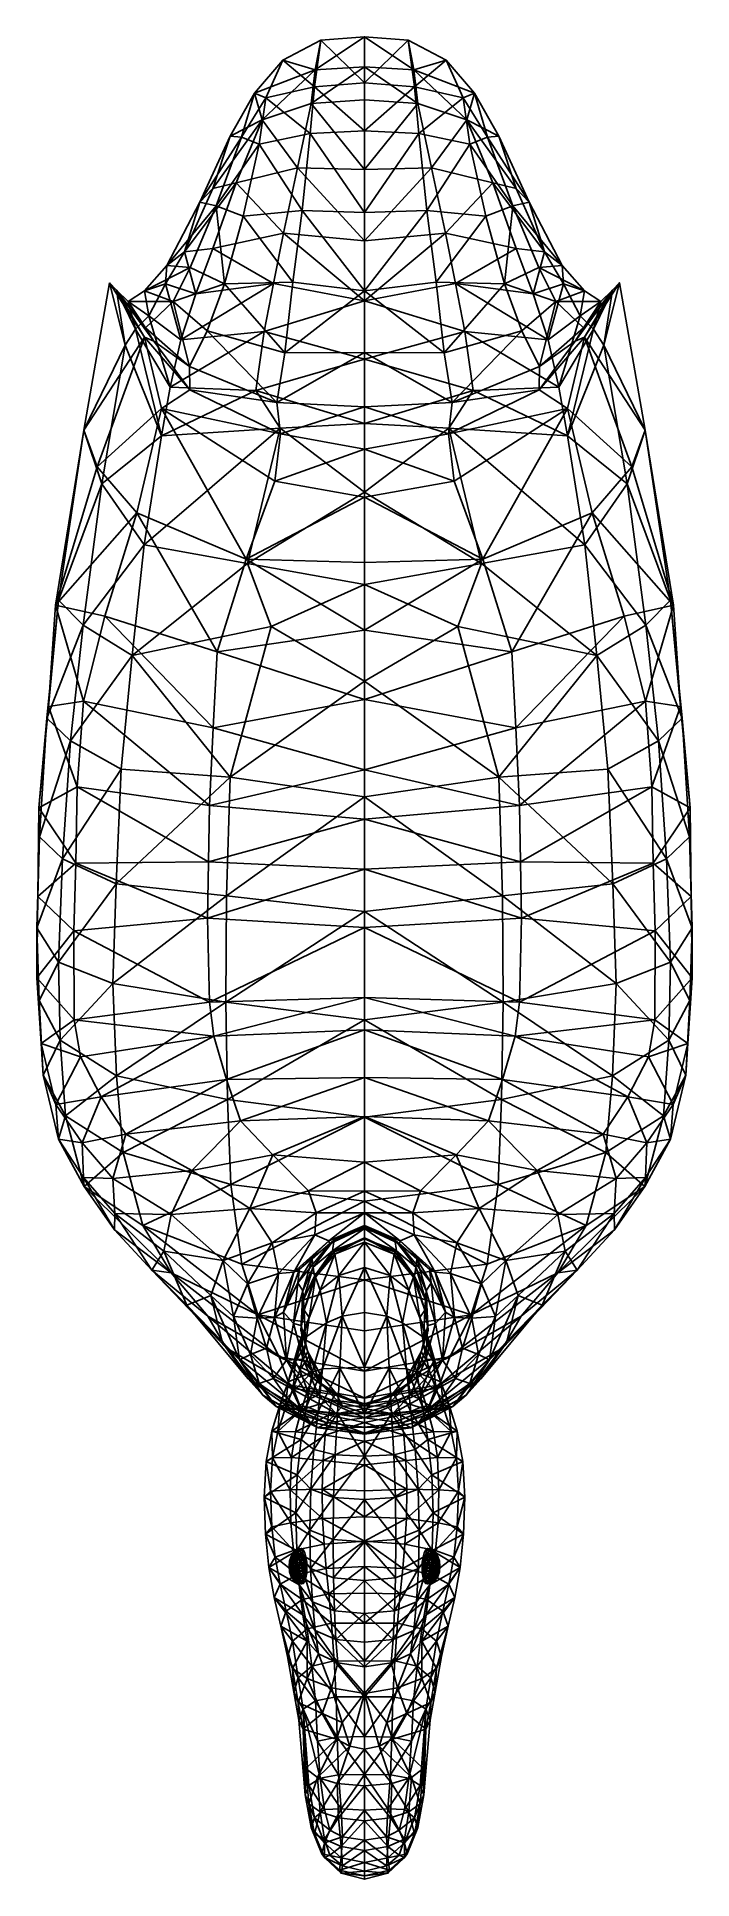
# Model space of a CAD drawing. Extents: x -0.084 to 0.084, y -0.235 to 0.24.
import ezdxf

# ---------------------------------------------------------------- set-up
doc = ezdxf.new("R2010")
doc.units = 0
doc.layers.add('DUCK$LWO', color=1, linetype='CONTINUOUS')

msp = doc.modelspace()

# ---------------------------------------------------------------- linework, layer by layer
at = {"layer": 'DUCK$LWO'}
for points in [[(-0.0129, 0.22666, 0.10438), (-0.01122, 0.23869, 0.10014), (-0.02102, 0.23358, 0.09806)], [(-0.01122, 0.23869, 0.10014), (-0.01275, 0.23103, 0.09099), (-0.02102, 0.23358, 0.09806)], [(-0.0129, 0.22666, 0.10438), (0, 0.22766, 0.10529), (-0.01122, 0.23869, 0.10014)], [(0, 0.23181, 0.09107), (-0.01275, 0.23103, 0.09099), (0, 0.23955, 0.10029)], [(-0.01275, 0.23103, 0.09099), (-0.01122, 0.23869, 0.10014), (0, 0.23955, 0.10029)], [(0, 0.23955, 0.10029), (-0.01122, 0.23869, 0.10014), (0, 0.22766, 0.10529)], [(0.01122, 0.23869, 0.10014), (0, 0.23955, 0.10029), (0, 0.22766, 0.10529)], [(0.01275, 0.23103, 0.09099), (0, 0.23181, 0.09107), (0, 0.23955, 0.10029)], [(0.01122, 0.23869, 0.10014), (0.01275, 0.23103, 0.09099), (0, 0.23955, 0.10029)], [(0, 0.22766, 0.10529), (0.0129, 0.22666, 0.10438), (0.01122, 0.23869, 0.10014)], [(0.01122, 0.23869, 0.10014), (0.0129, 0.22666, 0.10438), (0.02102, 0.23358, 0.09806)], [(0.01275, 0.23103, 0.09099), (0.01122, 0.23869, 0.10014), (0.02102, 0.23358, 0.09806)], [(-0.02837, 0.225, 0.09078), (-0.02547, 0.22387, 0.09746), (-0.02102, 0.23358, 0.09806)], [(-0.01275, 0.23103, 0.09099), (-0.02837, 0.225, 0.09078), (-0.02102, 0.23358, 0.09806)], [(-0.02547, 0.22387, 0.09746), (-0.0129, 0.22666, 0.10438), (-0.02102, 0.23358, 0.09806)], [(0.02837, 0.225, 0.09078), (0.01275, 0.23103, 0.09099), (0.02102, 0.23358, 0.09806)], [(0.0129, 0.22666, 0.10438), (0.02547, 0.22387, 0.09746), (0.02102, 0.23358, 0.09806)], [(0.02547, 0.22387, 0.09746), (0.02837, 0.225, 0.09078), (0.02102, 0.23358, 0.09806)], [(-0.02837, 0.225, 0.09078), (-0.01275, 0.23103, 0.09099), (-0.02636, 0.21815, 0.08333)], [(-0.01275, 0.23103, 0.09099), (-0.01373, 0.22235, 0.08197), (-0.02636, 0.21815, 0.08333)], [(0, 0.22335, 0.08056), (-0.01373, 0.22235, 0.08197), (0, 0.23181, 0.09107)], [(-0.01275, 0.23103, 0.09099), (0, 0.23181, 0.09107), (-0.01373, 0.22235, 0.08197)], [(0.01373, 0.22235, 0.08197), (0, 0.22335, 0.08056), (0, 0.23181, 0.09107)], [(0, 0.23181, 0.09107), (0.01275, 0.23103, 0.09099), (0.01373, 0.22235, 0.08197)], [(0.01275, 0.23103, 0.09099), (0.02837, 0.225, 0.09078), (0.02636, 0.21815, 0.08333)], [(0.01373, 0.22235, 0.08197), (0.01275, 0.23103, 0.09099), (0.02636, 0.21815, 0.08333)], [(-0.03464, 0.21398, 0.08745), (-0.02837, 0.225, 0.09078), (-0.02636, 0.21815, 0.08333)], [(-0.0317, 0.21368, 0.09474), (-0.02837, 0.225, 0.09078), (-0.03464, 0.21398, 0.08745)], [(-0.02547, 0.22387, 0.09746), (-0.02837, 0.225, 0.09078), (-0.0317, 0.21368, 0.09474)], [(-0.02547, 0.22387, 0.09746), (-0.0317, 0.21368, 0.09474), (-0.02719, 0.21192, 0.09905)], [(-0.02719, 0.21192, 0.09905), (-0.01404, 0.21465, 0.10562), (-0.02547, 0.22387, 0.09746)], [(-0.0129, 0.22666, 0.10438), (-0.02547, 0.22387, 0.09746), (-0.01404, 0.21465, 0.10562)], [(-0.0129, 0.22666, 0.10438), (-0.01404, 0.21465, 0.10562), (0, 0.21535, 0.10779)], [(0, 0.22335, 0.08056), (0, 0.20533, 0.06115), (-0.01373, 0.22235, 0.08197)], [(0, 0.22766, 0.10529), (-0.0129, 0.22666, 0.10438), (0, 0.21535, 0.10779)], [(0.0129, 0.22666, 0.10438), (0, 0.22766, 0.10529), (0, 0.21535, 0.10779)], [(0.01404, 0.21465, 0.10562), (0.0129, 0.22666, 0.10438), (0, 0.21535, 0.10779)], [(0, 0.20533, 0.06115), (0, 0.22335, 0.08056), (0.01373, 0.22235, 0.08197)], [(0.02547, 0.22387, 0.09746), (0.0129, 0.22666, 0.10438), (0.01404, 0.21465, 0.10562)], [(0.01404, 0.21465, 0.10562), (0.02719, 0.21192, 0.09905), (0.02547, 0.22387, 0.09746)], [(0.02837, 0.225, 0.09078), (0.02547, 0.22387, 0.09746), (0.0317, 0.21368, 0.09474)], [(0.0317, 0.21368, 0.09474), (0.02547, 0.22387, 0.09746), (0.02719, 0.21192, 0.09905)], [(0.02837, 0.225, 0.09078), (0.03464, 0.21398, 0.08745), (0.02636, 0.21815, 0.08333)], [(0.02837, 0.225, 0.09078), (0.0317, 0.21368, 0.09474), (0.03464, 0.21398, 0.08745)], [(-0.01373, 0.22235, 0.08197), (-0.01728, 0.20577, 0.06597), (-0.02636, 0.21815, 0.08333)], [(-0.01728, 0.20577, 0.06597), (-0.01373, 0.22235, 0.08197), (0, 0.20533, 0.06115)], [(0.01373, 0.22235, 0.08197), (0.01728, 0.20577, 0.06597), (0, 0.20533, 0.06115)], [(0.01728, 0.20577, 0.06597), (0.01373, 0.22235, 0.08197), (0.02636, 0.21815, 0.08333)], [(-0.03915, 0.20042, 0.07668), (-0.0425, 0.19694, 0.08286), (-0.03464, 0.21398, 0.08745)], [(-0.03464, 0.21398, 0.08745), (-0.0425, 0.19694, 0.08286), (-0.0317, 0.21368, 0.09474)], [(-0.03305, 0.20193, 0.07107), (-0.03915, 0.20042, 0.07668), (-0.02636, 0.21815, 0.08333)], [(-0.03915, 0.20042, 0.07668), (-0.03464, 0.21398, 0.08745), (-0.02636, 0.21815, 0.08333)], [(-0.01728, 0.20577, 0.06597), (-0.03305, 0.20193, 0.07107), (-0.02636, 0.21815, 0.08333)], [(-0.01607, 0.19477, 0.10348), (-0.01404, 0.21465, 0.10562), (-0.02719, 0.21192, 0.09905)], [(-0.01607, 0.19477, 0.10348), (0, 0.19429, 0.10641), (-0.01404, 0.21465, 0.10562)], [(0, 0.21535, 0.10779), (-0.01404, 0.21465, 0.10562), (0, 0.19429, 0.10641)], [(0.01404, 0.21465, 0.10562), (0, 0.21535, 0.10779), (0, 0.19429, 0.10641)], [(0, 0.19429, 0.10641), (0.01607, 0.19477, 0.10348), (0.01404, 0.21465, 0.10562)], [(0.01404, 0.21465, 0.10562), (0.01607, 0.19477, 0.10348), (0.02719, 0.21192, 0.09905)], [(0.03305, 0.20193, 0.07107), (0.01728, 0.20577, 0.06597), (0.02636, 0.21815, 0.08333)], [(0.03915, 0.20042, 0.07668), (0.03305, 0.20193, 0.07107), (0.02636, 0.21815, 0.08333)], [(0.03464, 0.21398, 0.08745), (0.03915, 0.20042, 0.07668), (0.02636, 0.21815, 0.08333)], [(0.0425, 0.19694, 0.08286), (0.03464, 0.21398, 0.08745), (0.0317, 0.21368, 0.09474)], [(0.0425, 0.19694, 0.08286), (0.03915, 0.20042, 0.07668), (0.03464, 0.21398, 0.08745)], [(-0.03822, 0.19597, 0.08999), (-0.0317, 0.21368, 0.09474), (-0.0425, 0.19694, 0.08286)], [(-0.0317, 0.21368, 0.09474), (-0.03822, 0.19597, 0.08999), (-0.02719, 0.21192, 0.09905)], [(-0.03822, 0.19597, 0.08999), (-0.03127, 0.19329, 0.09587), (-0.02719, 0.21192, 0.09905)], [(-0.03127, 0.19329, 0.09587), (-0.01607, 0.19477, 0.10348), (-0.02719, 0.21192, 0.09905)], [(0.01607, 0.19477, 0.10348), (0.03127, 0.19329, 0.09587), (0.02719, 0.21192, 0.09905)], [(0.03822, 0.19597, 0.08999), (0.0317, 0.21368, 0.09474), (0.02719, 0.21192, 0.09905)], [(0.03127, 0.19329, 0.09587), (0.03822, 0.19597, 0.08999), (0.02719, 0.21192, 0.09905)], [(0.0317, 0.21368, 0.09474), (0.03822, 0.19597, 0.08999), (0.0425, 0.19694, 0.08286)], [(-0.01728, 0.20577, 0.06597), (-0.02087, 0.18893, 0.05), (-0.03305, 0.20193, 0.07107)], [(-0.02087, 0.18893, 0.05), (-0.01728, 0.20577, 0.06597), (0, 0.18698, 0.04175)], [(-0.01728, 0.20577, 0.06597), (0, 0.20533, 0.06115), (0, 0.18698, 0.04175)], [(0.01728, 0.20577, 0.06597), (0.02087, 0.18893, 0.05), (0, 0.18698, 0.04175)], [(0, 0.20533, 0.06115), (0.01728, 0.20577, 0.06597), (0, 0.18698, 0.04175)], [(0.02087, 0.18893, 0.05), (0.01728, 0.20577, 0.06597), (0.03305, 0.20193, 0.07107)], [(-0.03907, 0.18501, 0.05989), (-0.04642, 0.18413, 0.06852), (-0.03305, 0.20193, 0.07107)], [(-0.03915, 0.20042, 0.07668), (-0.03305, 0.20193, 0.07107), (-0.04642, 0.18413, 0.06852)], [(-0.03915, 0.20042, 0.07668), (-0.04642, 0.18413, 0.06852), (-0.0425, 0.19694, 0.08286)], [(-0.03907, 0.18501, 0.05989), (-0.03305, 0.20193, 0.07107), (-0.02087, 0.18893, 0.05)], [(0.03305, 0.20193, 0.07107), (0.03907, 0.18501, 0.05989), (0.02087, 0.18893, 0.05)], [(0.04642, 0.18413, 0.06852), (0.03907, 0.18501, 0.05989), (0.03305, 0.20193, 0.07107)], [(0.03305, 0.20193, 0.07107), (0.03915, 0.20042, 0.07668), (0.04642, 0.18413, 0.06852)], [(0.04642, 0.18413, 0.06852), (0.03915, 0.20042, 0.07668), (0.0425, 0.19694, 0.08286)], [(-0.05097, 0.18058, 0.07769), (-0.0425, 0.19694, 0.08286), (-0.04642, 0.18413, 0.06852)], [(-0.03822, 0.19597, 0.08999), (-0.0425, 0.19694, 0.08286), (-0.05097, 0.18058, 0.07769)], [(-0.04499, 0.18006, 0.0873), (-0.03822, 0.19597, 0.08999), (-0.05097, 0.18058, 0.07769)], [(-0.03822, 0.19597, 0.08999), (-0.04499, 0.18006, 0.0873), (-0.03611, 0.17585, 0.09487)], [(-0.03127, 0.19329, 0.09587), (-0.03822, 0.19597, 0.08999), (-0.03611, 0.17585, 0.09487)], [(-0.01607, 0.19477, 0.10348), (-0.03127, 0.19329, 0.09587), (-0.01847, 0.17629, 0.1028)], [(-0.01607, 0.19477, 0.10348), (-0.01847, 0.17629, 0.1028), (0, 0.17404, 0.10606)], [(0, 0.19429, 0.10641), (-0.01607, 0.19477, 0.10348), (0, 0.17404, 0.10606)], [(0.01607, 0.19477, 0.10348), (0, 0.19429, 0.10641), (0, 0.17404, 0.10606)], [(0.01847, 0.17629, 0.1028), (0.01607, 0.19477, 0.10348), (0, 0.17404, 0.10606)], [(0.03127, 0.19329, 0.09587), (0.01607, 0.19477, 0.10348), (0.01847, 0.17629, 0.1028)], [(0.03822, 0.19597, 0.08999), (0.03127, 0.19329, 0.09587), (0.03611, 0.17585, 0.09487)], [(0.04499, 0.18006, 0.0873), (0.03822, 0.19597, 0.08999), (0.03611, 0.17585, 0.09487)], [(0.0425, 0.19694, 0.08286), (0.03822, 0.19597, 0.08999), (0.05097, 0.18058, 0.07769)], [(0.03822, 0.19597, 0.08999), (0.04499, 0.18006, 0.0873), (0.05097, 0.18058, 0.07769)], [(0.0425, 0.19694, 0.08286), (0.05097, 0.18058, 0.07769), (0.04642, 0.18413, 0.06852)], [(-0.03611, 0.17585, 0.09487), (-0.01847, 0.17629, 0.1028), (-0.03127, 0.19329, 0.09587)], [(0.01847, 0.17629, 0.1028), (0.03611, 0.17585, 0.09487), (0.03127, 0.19329, 0.09587)], [(-0.02087, 0.18893, 0.05), (-0.02344, 0.17594, 0.04037), (-0.03907, 0.18501, 0.05989)], [(-0.02344, 0.17594, 0.04037), (-0.02087, 0.18893, 0.05), (0, 0.17153, 0.03042)], [(0, 0.18698, 0.04175), (0, 0.17153, 0.03042), (-0.02087, 0.18893, 0.05)], [(0, 0.17153, 0.03042), (0, 0.18698, 0.04175), (0.02087, 0.18893, 0.05)], [(0.02087, 0.18893, 0.05), (0.02344, 0.17594, 0.04037), (0, 0.17153, 0.03042)], [(0.02344, 0.17594, 0.04037), (0.02087, 0.18893, 0.05), (0.03907, 0.18501, 0.05989)], [(-0.05129, 0.17592, 0.06985), (-0.05674, 0.17411, 0.08255), (-0.05097, 0.18058, 0.07769)], [(-0.05097, 0.18058, 0.07769), (-0.05674, 0.17411, 0.08255), (-0.04499, 0.18006, 0.0873)], [(-0.05129, 0.17592, 0.06985), (-0.04642, 0.18413, 0.06852), (-0.04345, 0.17332, 0.05722)], [(-0.04642, 0.18413, 0.06852), (-0.05129, 0.17592, 0.06985), (-0.05097, 0.18058, 0.07769)], [(-0.03907, 0.18501, 0.05989), (-0.04345, 0.17332, 0.05722), (-0.04642, 0.18413, 0.06852)], [(-0.02344, 0.17594, 0.04037), (-0.04345, 0.17332, 0.05722), (-0.03907, 0.18501, 0.05989)], [(0.04345, 0.17332, 0.05722), (0.02344, 0.17594, 0.04037), (0.03907, 0.18501, 0.05989)], [(0.04345, 0.17332, 0.05722), (0.03907, 0.18501, 0.05989), (0.04642, 0.18413, 0.06852)], [(0.04642, 0.18413, 0.06852), (0.05129, 0.17592, 0.06985), (0.04345, 0.17332, 0.05722)], [(0.05674, 0.17411, 0.08255), (0.05097, 0.18058, 0.07769), (0.04499, 0.18006, 0.0873)], [(0.05129, 0.17592, 0.06985), (0.04642, 0.18413, 0.06852), (0.05097, 0.18058, 0.07769)], [(0.05674, 0.17411, 0.08255), (0.05129, 0.17592, 0.06985), (0.05097, 0.18058, 0.07769)], [(-0.06573, 0.17615, 0.11936), (-0.06169, 0.16005, 0.08788), (-0.07233, 0.13812, 0.10195)], [(-0.06573, 0.17615, 0.11936), (-0.07233, 0.13812, 0.10195), (-0.05674, 0.16217, 0.12202)], [(-0.06573, 0.17615, 0.11936), (-0.06393, 0.17425, 0.11028), (-0.06169, 0.16005, 0.08788)], [(-0.06573, 0.17615, 0.11936), (-0.05674, 0.16217, 0.12202), (-0.06393, 0.17425, 0.11028)], [(-0.04931, 0.17131, 0.09323), (-0.04499, 0.18006, 0.0873), (-0.05674, 0.17411, 0.08255)], [(-0.05129, 0.17592, 0.06985), (-0.05562, 0.16764, 0.07247), (-0.05674, 0.17411, 0.08255)], [(-0.05562, 0.16764, 0.07247), (-0.05129, 0.17592, 0.06985), (-0.04732, 0.16142, 0.05672)], [(-0.05129, 0.17592, 0.06985), (-0.04345, 0.17332, 0.05722), (-0.04732, 0.16142, 0.05672)], [(-0.04499, 0.18006, 0.0873), (-0.04931, 0.17131, 0.09323), (-0.03611, 0.17585, 0.09487)], [(-0.04931, 0.17131, 0.09323), (-0.04061, 0.16373, 0.09758), (-0.03611, 0.17585, 0.09487)], [(-0.04345, 0.17332, 0.05722), (-0.02344, 0.17594, 0.04037), (-0.04732, 0.16142, 0.05672)], [(-0.02344, 0.17594, 0.04037), (-0.02585, 0.16361, 0.03481), (-0.04732, 0.16142, 0.05672)], [(-0.04061, 0.16373, 0.09758), (-0.02055, 0.15809, 0.09404), (-0.03611, 0.17585, 0.09487)], [(-0.02055, 0.15809, 0.09404), (-0.01847, 0.17629, 0.1028), (-0.03611, 0.17585, 0.09487)], [(-0.02344, 0.17594, 0.04037), (0, 0.17153, 0.03042), (-0.02585, 0.16361, 0.03481)], [(-0.01847, 0.17629, 0.1028), (-0.02055, 0.15809, 0.09404), (0, 0.17404, 0.10606)], [(0.02055, 0.15809, 0.09404), (0.01847, 0.17629, 0.1028), (0, 0.17404, 0.10606)], [(0, 0.17153, 0.03042), (0.02344, 0.17594, 0.04037), (0.02585, 0.16361, 0.03481)], [(0.01847, 0.17629, 0.1028), (0.02055, 0.15809, 0.09404), (0.03611, 0.17585, 0.09487)], [(0.02055, 0.15809, 0.09404), (0.04061, 0.16373, 0.09758), (0.03611, 0.17585, 0.09487)], [(0.02344, 0.17594, 0.04037), (0.04345, 0.17332, 0.05722), (0.04732, 0.16142, 0.05672)], [(0.02585, 0.16361, 0.03481), (0.02344, 0.17594, 0.04037), (0.04732, 0.16142, 0.05672)], [(0.04931, 0.17131, 0.09323), (0.04499, 0.18006, 0.0873), (0.03611, 0.17585, 0.09487)], [(0.04061, 0.16373, 0.09758), (0.04931, 0.17131, 0.09323), (0.03611, 0.17585, 0.09487)], [(0.04345, 0.17332, 0.05722), (0.05129, 0.17592, 0.06985), (0.04732, 0.16142, 0.05672)], [(0.04499, 0.18006, 0.0873), (0.04931, 0.17131, 0.09323), (0.05674, 0.17411, 0.08255)], [(0.05129, 0.17592, 0.06985), (0.05562, 0.16764, 0.07247), (0.04732, 0.16142, 0.05672)], [(0.05562, 0.16764, 0.07247), (0.05129, 0.17592, 0.06985), (0.05674, 0.17411, 0.08255)], [(0.07233, 0.13812, 0.10195), (0.06573, 0.17615, 0.11936), (0.05674, 0.16217, 0.12202)], [(0.05674, 0.16217, 0.12202), (0.06573, 0.17615, 0.11936), (0.06393, 0.17425, 0.11028)], [(0.06169, 0.16005, 0.08788), (0.06573, 0.17615, 0.11936), (0.07233, 0.13812, 0.10195)], [(0.06393, 0.17425, 0.11028), (0.06573, 0.17615, 0.11936), (0.06169, 0.16005, 0.08788)], [(-0.05907, 0.16415, 0.07955), (-0.06169, 0.16005, 0.08788), (-0.06393, 0.17425, 0.11028)], [(-0.05907, 0.16415, 0.07955), (-0.06393, 0.17425, 0.11028), (-0.06094, 0.17133, 0.09153)], [(-0.06094, 0.17133, 0.09153), (-0.06393, 0.17425, 0.11028), (-0.05647, 0.16456, 0.10091)], [(-0.05429, 0.16111, 0.11288), (-0.05647, 0.16456, 0.10091), (-0.06393, 0.17425, 0.11028)], [(-0.05429, 0.16111, 0.11288), (-0.06393, 0.17425, 0.11028), (-0.05674, 0.16217, 0.12202)], [(-0.06094, 0.17133, 0.09153), (-0.05674, 0.17411, 0.08255), (-0.05562, 0.16764, 0.07247)], [(-0.04931, 0.17131, 0.09323), (-0.05674, 0.17411, 0.08255), (-0.06094, 0.17133, 0.09153)], [(-0.05562, 0.16764, 0.07247), (-0.05907, 0.16415, 0.07955), (-0.06094, 0.17133, 0.09153)], [(-0.05647, 0.16456, 0.10091), (-0.04931, 0.17131, 0.09323), (-0.06094, 0.17133, 0.09153)], [(-0.04931, 0.17131, 0.09323), (-0.05647, 0.16456, 0.10091), (-0.04516, 0.15453, 0.10376)], [(-0.04061, 0.16373, 0.09758), (-0.04931, 0.17131, 0.09323), (-0.04516, 0.15453, 0.10376)], [(0, 0.15647, 0.02191), (-0.02585, 0.16361, 0.03481), (0, 0.17153, 0.03042)], [(-0.02055, 0.15809, 0.09404), (0, 0.15818, 0.10581), (0, 0.17404, 0.10606)], [(0, 0.15818, 0.10581), (0.02055, 0.15809, 0.09404), (0, 0.17404, 0.10606)], [(0.02585, 0.16361, 0.03481), (0, 0.15647, 0.02191), (0, 0.17153, 0.03042)], [(0.04931, 0.17131, 0.09323), (0.04061, 0.16373, 0.09758), (0.04516, 0.15453, 0.10376)], [(0.05647, 0.16456, 0.10091), (0.04931, 0.17131, 0.09323), (0.04516, 0.15453, 0.10376)], [(0.05674, 0.17411, 0.08255), (0.04931, 0.17131, 0.09323), (0.06094, 0.17133, 0.09153)], [(0.04931, 0.17131, 0.09323), (0.05647, 0.16456, 0.10091), (0.06094, 0.17133, 0.09153)], [(0.05647, 0.16456, 0.10091), (0.05429, 0.16111, 0.11288), (0.06393, 0.17425, 0.11028)], [(0.06393, 0.17425, 0.11028), (0.05429, 0.16111, 0.11288), (0.05674, 0.16217, 0.12202)], [(0.05674, 0.17411, 0.08255), (0.06094, 0.17133, 0.09153), (0.05562, 0.16764, 0.07247)], [(0.05907, 0.16415, 0.07955), (0.05562, 0.16764, 0.07247), (0.06094, 0.17133, 0.09153)], [(0.06393, 0.17425, 0.11028), (0.06094, 0.17133, 0.09153), (0.05647, 0.16456, 0.10091)], [(0.06169, 0.16005, 0.08788), (0.05907, 0.16415, 0.07955), (0.06393, 0.17425, 0.11028)], [(0.06393, 0.17425, 0.11028), (0.05907, 0.16415, 0.07955), (0.06094, 0.17133, 0.09153)], [(-0.05907, 0.16415, 0.07955), (-0.05562, 0.16764, 0.07247), (-0.05007, 0.14921, 0.05495)], [(-0.04732, 0.16142, 0.05672), (-0.05007, 0.14921, 0.05495), (-0.05562, 0.16764, 0.07247)], [(0.05007, 0.14921, 0.05495), (0.04732, 0.16142, 0.05672), (0.05562, 0.16764, 0.07247)], [(0.05562, 0.16764, 0.07247), (0.05907, 0.16415, 0.07955), (0.05007, 0.14921, 0.05495)], [(-0.06897, 0.12871, 0.11242), (-0.05674, 0.16217, 0.12202), (-0.07233, 0.13812, 0.10195)], [(-0.05674, 0.16217, 0.12202), (-0.06897, 0.12871, 0.11242), (-0.05235, 0.14378, 0.12207)], [(-0.06169, 0.16005, 0.08788), (-0.05907, 0.16415, 0.07955), (-0.05232, 0.13673, 0.05344)], [(-0.05907, 0.16415, 0.07955), (-0.05007, 0.14921, 0.05495), (-0.05232, 0.13673, 0.05344)], [(-0.05235, 0.14378, 0.12207), (-0.04504, 0.14852, 0.1107), (-0.05674, 0.16217, 0.12202)], [(-0.05429, 0.16111, 0.11288), (-0.05674, 0.16217, 0.12202), (-0.04504, 0.14852, 0.1107)], [(-0.05647, 0.16456, 0.10091), (-0.05429, 0.16111, 0.11288), (-0.04516, 0.15453, 0.10376)], [(-0.04732, 0.16142, 0.05672), (-0.02585, 0.16361, 0.03481), (-0.05007, 0.14921, 0.05495)], [(-0.02804, 0.14835, 0.03076), (-0.05007, 0.14921, 0.05495), (-0.02585, 0.16361, 0.03481)], [(-0.04516, 0.15453, 0.10376), (-0.02258, 0.14527, 0.09686), (-0.04061, 0.16373, 0.09758)], [(-0.02055, 0.15809, 0.09404), (-0.04061, 0.16373, 0.09758), (-0.02258, 0.14527, 0.09686)], [(-0.02804, 0.14835, 0.03076), (-0.02585, 0.16361, 0.03481), (0, 0.15647, 0.02191)], [(0.02585, 0.16361, 0.03481), (0.02804, 0.14835, 0.03076), (0, 0.15647, 0.02191)], [(0.04061, 0.16373, 0.09758), (0.02055, 0.15809, 0.09404), (0.02258, 0.14527, 0.09686)], [(0.02258, 0.14527, 0.09686), (0.04516, 0.15453, 0.10376), (0.04061, 0.16373, 0.09758)], [(0.02585, 0.16361, 0.03481), (0.04732, 0.16142, 0.05672), (0.05007, 0.14921, 0.05495)], [(0.05007, 0.14921, 0.05495), (0.02804, 0.14835, 0.03076), (0.02585, 0.16361, 0.03481)], [(0.04504, 0.14852, 0.1107), (0.05235, 0.14378, 0.12207), (0.05674, 0.16217, 0.12202)], [(0.05674, 0.16217, 0.12202), (0.05429, 0.16111, 0.11288), (0.04504, 0.14852, 0.1107)], [(0.05429, 0.16111, 0.11288), (0.05647, 0.16456, 0.10091), (0.04516, 0.15453, 0.10376)], [(0.05007, 0.14921, 0.05495), (0.05907, 0.16415, 0.07955), (0.05232, 0.13673, 0.05344)], [(0.05907, 0.16415, 0.07955), (0.06169, 0.16005, 0.08788), (0.05232, 0.13673, 0.05344)], [(0.06897, 0.12871, 0.11242), (0.05674, 0.16217, 0.12202), (0.05235, 0.14378, 0.12207)], [(0.05674, 0.16217, 0.12202), (0.06897, 0.12871, 0.11242), (0.07233, 0.13812, 0.10195)], [(-0.06772, 0.12433, 0.06887), (-0.07233, 0.13812, 0.10195), (-0.06169, 0.16005, 0.08788)], [(-0.06772, 0.12433, 0.06887), (-0.06169, 0.16005, 0.08788), (-0.05232, 0.13673, 0.05344)], [(-0.05429, 0.16111, 0.11288), (-0.04504, 0.14852, 0.1107), (-0.04516, 0.15453, 0.10376)], [(0, 0.14417, 0.10937), (0, 0.15818, 0.10581), (-0.02258, 0.14527, 0.09686)], [(-0.02055, 0.15809, 0.09404), (-0.02258, 0.14527, 0.09686), (0, 0.15818, 0.10581)], [(0, 0.15818, 0.10581), (0, 0.14417, 0.10937), (0.02258, 0.14527, 0.09686)], [(0.02258, 0.14527, 0.09686), (0.02055, 0.15809, 0.09404), (0, 0.15818, 0.10581)], [(0.04504, 0.14852, 0.1107), (0.05429, 0.16111, 0.11288), (0.04516, 0.15453, 0.10376)], [(0.06169, 0.16005, 0.08788), (0.06772, 0.12433, 0.06887), (0.05232, 0.13673, 0.05344)], [(0.07233, 0.13812, 0.10195), (0.06772, 0.12433, 0.06887), (0.06169, 0.16005, 0.08788)], [(-0.04516, 0.15453, 0.10376), (-0.04504, 0.14852, 0.1107), (-0.02258, 0.14527, 0.09686)], [(0, 0.1399, 0.01512), (-0.02804, 0.14835, 0.03076), (0, 0.15647, 0.02191)], [(0.02804, 0.14835, 0.03076), (0, 0.1399, 0.01512), (0, 0.15647, 0.02191)], [(0.04504, 0.14852, 0.1107), (0.04516, 0.15453, 0.10376), (0.02258, 0.14527, 0.09686)], [(-0.02163, 0.13723, 0.10033), (-0.04504, 0.14852, 0.1107), (-0.05235, 0.14378, 0.12207)], [(-0.05007, 0.14921, 0.05495), (-0.02804, 0.14835, 0.03076), (-0.05232, 0.13673, 0.05344)], [(-0.02804, 0.14835, 0.03076), (-0.02171, 0.13864, 0.02725), (-0.05232, 0.13673, 0.05344)], [(-0.02163, 0.13723, 0.10033), (-0.02258, 0.14527, 0.09686), (-0.04504, 0.14852, 0.1107)], [(-0.02804, 0.14835, 0.03076), (0, 0.1399, 0.01512), (-0.02171, 0.13864, 0.02725)], [(0, 0.1399, 0.01512), (0.02804, 0.14835, 0.03076), (0.02171, 0.13864, 0.02725)], [(0.02258, 0.14527, 0.09686), (0.02163, 0.13723, 0.10033), (0.04504, 0.14852, 0.1107)], [(0.04504, 0.14852, 0.1107), (0.02163, 0.13723, 0.10033), (0.05235, 0.14378, 0.12207)], [(0.02171, 0.13864, 0.02725), (0.02804, 0.14835, 0.03076), (0.05232, 0.13673, 0.05344)], [(0.02804, 0.14835, 0.03076), (0.05007, 0.14921, 0.05495), (0.05232, 0.13673, 0.05344)], [(-0.06897, 0.12871, 0.11242), (-0.05874, 0.11684, 0.12191), (-0.05235, 0.14378, 0.12207)], [(-0.05874, 0.11684, 0.12191), (-0.03051, 0.10492, 0.10604), (-0.05235, 0.14378, 0.12207)], [(-0.03051, 0.10492, 0.10604), (-0.02312, 0.12505, 0.10428), (-0.05235, 0.14378, 0.12207)], [(-0.02312, 0.12505, 0.10428), (-0.02163, 0.13723, 0.10033), (-0.05235, 0.14378, 0.12207)], [(-0.02258, 0.14527, 0.09686), (-0.02163, 0.13723, 0.10033), (0, 0.14417, 0.10937)], [(-0.02163, 0.13723, 0.10033), (0, 0.13327, 0.11038), (0, 0.14417, 0.10937)], [(0.02163, 0.13723, 0.10033), (0.02258, 0.14527, 0.09686), (0, 0.14417, 0.10937)], [(0, 0.13327, 0.11038), (0.02163, 0.13723, 0.10033), (0, 0.14417, 0.10937)], [(0.02163, 0.13723, 0.10033), (0.02312, 0.12505, 0.10428), (0.05235, 0.14378, 0.12207)], [(0.02312, 0.12505, 0.10428), (0.03051, 0.10492, 0.10604), (0.05235, 0.14378, 0.12207)], [(0.03051, 0.10492, 0.10604), (0.05874, 0.11684, 0.12191), (0.05235, 0.14378, 0.12207)], [(0.05874, 0.11684, 0.12191), (0.06897, 0.12871, 0.11242), (0.05235, 0.14378, 0.12207)], [(-0.07889, 0.09435, 0.07513), (-0.07964, 0.09301, 0.09653), (-0.07233, 0.13812, 0.10195)], [(-0.06897, 0.12871, 0.11242), (-0.07233, 0.13812, 0.10195), (-0.07964, 0.09301, 0.09653)], [(-0.07233, 0.13812, 0.10195), (-0.06772, 0.12433, 0.06887), (-0.07889, 0.09435, 0.07513)], [(-0.05232, 0.13673, 0.05344), (-0.02171, 0.13864, 0.02725), (-0.05678, 0.10862, 0.04181)], [(-0.03015, 0.10378, 0.02252), (-0.05678, 0.10862, 0.04181), (-0.02171, 0.13864, 0.02725)], [(-0.03015, 0.10378, 0.02252), (-0.02171, 0.13864, 0.02725), (0, 0.1222, 0.00922)], [(0, 0.1222, 0.00922), (-0.02171, 0.13864, 0.02725), (0, 0.1399, 0.01512)], [(0.02171, 0.13864, 0.02725), (0, 0.1222, 0.00922), (0, 0.1399, 0.01512)], [(0.02171, 0.13864, 0.02725), (0.03015, 0.10378, 0.02252), (0, 0.1222, 0.00922)], [(0.02171, 0.13864, 0.02725), (0.05232, 0.13673, 0.05344), (0.05678, 0.10862, 0.04181)], [(0.05678, 0.10862, 0.04181), (0.03015, 0.10378, 0.02252), (0.02171, 0.13864, 0.02725)], [(0.06772, 0.12433, 0.06887), (0.07233, 0.13812, 0.10195), (0.07889, 0.09435, 0.07513)], [(0.07233, 0.13812, 0.10195), (0.06897, 0.12871, 0.11242), (0.07964, 0.09301, 0.09653)], [(0.07964, 0.09301, 0.09653), (0.07889, 0.09435, 0.07513), (0.07233, 0.13812, 0.10195)], [(-0.05678, 0.10862, 0.04181), (-0.06772, 0.12433, 0.06887), (-0.05232, 0.13673, 0.05344)], [(-0.02163, 0.13723, 0.10033), (-0.02312, 0.12505, 0.10428), (0, 0.13327, 0.11038)], [(0, 0.12086, 0.10966), (0, 0.13327, 0.11038), (-0.02312, 0.12505, 0.10428)], [(0.02312, 0.12505, 0.10428), (0.02163, 0.13723, 0.10033), (0, 0.13327, 0.11038)], [(0, 0.13327, 0.11038), (0, 0.12086, 0.10966), (0.02312, 0.12505, 0.10428)], [(0.06772, 0.12433, 0.06887), (0.05678, 0.10862, 0.04181), (0.05232, 0.13673, 0.05344)], [(-0.06897, 0.12871, 0.11242), (-0.07964, 0.09301, 0.09653), (-0.05874, 0.11684, 0.12191)], [(0.07964, 0.09301, 0.09653), (0.06897, 0.12871, 0.11242), (0.05874, 0.11684, 0.12191)], [(-0.06772, 0.12433, 0.06887), (-0.07255, 0.08787, 0.0521), (-0.07889, 0.09435, 0.07513)], [(-0.06772, 0.12433, 0.06887), (-0.05678, 0.10862, 0.04181), (-0.07255, 0.08787, 0.0521)], [(-0.02312, 0.12505, 0.10428), (-0.03051, 0.10492, 0.10604), (0, 0.12086, 0.10966)], [(0.03051, 0.10492, 0.10604), (0.02312, 0.12505, 0.10428), (0, 0.12086, 0.10966)], [(0.05678, 0.10862, 0.04181), (0.06772, 0.12433, 0.06887), (0.07255, 0.08787, 0.0521)], [(0.07255, 0.08787, 0.0521), (0.06772, 0.12433, 0.06887), (0.07889, 0.09435, 0.07513)], [(-0.03051, 0.10492, 0.10604), (0, 0.10402, 0.11224), (0, 0.12086, 0.10966)], [(0, 0.09833, 0.00474), (-0.03015, 0.10378, 0.02252), (0, 0.1222, 0.00922)], [(0.03015, 0.10378, 0.02252), (0, 0.09833, 0.00474), (0, 0.1222, 0.00922)], [(0, 0.10402, 0.11224), (0.03051, 0.10492, 0.10604), (0, 0.12086, 0.10966)], [(-0.06692, 0.09017, 0.11506), (-0.05874, 0.11684, 0.12191), (-0.07964, 0.09301, 0.09653)], [(-0.06692, 0.09017, 0.11506), (-0.03798, 0.08102, 0.10507), (-0.05874, 0.11684, 0.12191)], [(-0.03051, 0.10492, 0.10604), (-0.05874, 0.11684, 0.12191), (-0.03798, 0.08102, 0.10507)], [(0.05874, 0.11684, 0.12191), (0.03051, 0.10492, 0.10604), (0.03798, 0.08102, 0.10507)], [(0.03798, 0.08102, 0.10507), (0.06692, 0.09017, 0.11506), (0.05874, 0.11684, 0.12191)], [(0.05874, 0.11684, 0.12191), (0.06692, 0.09017, 0.11506), (0.07964, 0.09301, 0.09653)], [(-0.05988, 0.08003, 0.03286), (-0.07255, 0.08787, 0.0521), (-0.05678, 0.10862, 0.04181)], [(-0.05678, 0.10862, 0.04181), (-0.03015, 0.10378, 0.02252), (-0.05988, 0.08003, 0.03286)], [(-0.03051, 0.10492, 0.10604), (-0.03798, 0.08102, 0.10507), (0, 0.0866, 0.11141)], [(0, 0.10402, 0.11224), (-0.03051, 0.10492, 0.10604), (0, 0.0866, 0.11141)], [(0.03051, 0.10492, 0.10604), (0, 0.10402, 0.11224), (0, 0.0866, 0.11141)], [(0.03798, 0.08102, 0.10507), (0.03051, 0.10492, 0.10604), (0, 0.0866, 0.11141)], [(0.03015, 0.10378, 0.02252), (0.05678, 0.10862, 0.04181), (0.05988, 0.08003, 0.03286)], [(0.07255, 0.08787, 0.0521), (0.05988, 0.08003, 0.03286), (0.05678, 0.10862, 0.04181)], [(-0.03015, 0.10378, 0.02252), (-0.02406, 0.08752, 0.0132), (-0.05988, 0.08003, 0.03286)], [(-0.03015, 0.10378, 0.02252), (0, 0.09833, 0.00474), (-0.02406, 0.08752, 0.0132)], [(0, 0.09833, 0.00474), (0.03015, 0.10378, 0.02252), (0.02406, 0.08752, 0.0132)], [(0.02406, 0.08752, 0.0132), (0.03015, 0.10378, 0.02252), (0.05988, 0.08003, 0.03286)], [(0, 0.07341, 0.00206), (-0.02406, 0.08752, 0.0132), (0, 0.09833, 0.00474)], [(0.02406, 0.08752, 0.0132), (0, 0.07341, 0.00206), (0, 0.09833, 0.00474)], [(-0.07889, 0.09435, 0.07513), (-0.07255, 0.08787, 0.0521), (-0.08195, 0.06392, 0.06837)], [(-0.08195, 0.06392, 0.06837), (-0.08145, 0.06696, 0.09133), (-0.07889, 0.09435, 0.07513)], [(-0.08145, 0.06696, 0.09133), (-0.07964, 0.09301, 0.09653), (-0.07889, 0.09435, 0.07513)], [(-0.08145, 0.06696, 0.09133), (-0.07246, 0.06827, 0.11184), (-0.07964, 0.09301, 0.09653)], [(-0.06692, 0.09017, 0.11506), (-0.07964, 0.09301, 0.09653), (-0.07246, 0.06827, 0.11184)], [(0.07964, 0.09301, 0.09653), (0.06692, 0.09017, 0.11506), (0.07246, 0.06827, 0.11184)], [(0.07246, 0.06827, 0.11184), (0.08145, 0.06696, 0.09133), (0.07964, 0.09301, 0.09653)], [(0.07255, 0.08787, 0.0521), (0.07889, 0.09435, 0.07513), (0.08195, 0.06392, 0.06837)], [(0.08145, 0.06696, 0.09133), (0.08195, 0.06392, 0.06837), (0.07889, 0.09435, 0.07513)], [(0.07964, 0.09301, 0.09653), (0.08145, 0.06696, 0.09133), (0.07889, 0.09435, 0.07513)], [(-0.07585, 0.05803, 0.04468), (-0.08195, 0.06392, 0.06837), (-0.07255, 0.08787, 0.0521)], [(-0.07585, 0.05803, 0.04468), (-0.07255, 0.08787, 0.0521), (-0.05988, 0.08003, 0.03286)], [(-0.07246, 0.06827, 0.11184), (-0.03906, 0.06144, 0.10489), (-0.06692, 0.09017, 0.11506)], [(-0.03906, 0.06144, 0.10489), (-0.03798, 0.08102, 0.10507), (-0.06692, 0.09017, 0.11506)], [(-0.02406, 0.08752, 0.0132), (-0.03466, 0.04866, 0.00997), (-0.05988, 0.08003, 0.03286)], [(0, 0.0866, 0.11141), (-0.03798, 0.08102, 0.10507), (0, 0.06875, 0.11153)], [(-0.03466, 0.04866, 0.00997), (-0.02406, 0.08752, 0.0132), (0, 0.07341, 0.00206)], [(0.02406, 0.08752, 0.0132), (0.03466, 0.04866, 0.00997), (0, 0.07341, 0.00206)], [(0.03798, 0.08102, 0.10507), (0, 0.0866, 0.11141), (0, 0.06875, 0.11153)], [(0.03466, 0.04866, 0.00997), (0.02406, 0.08752, 0.0132), (0.05988, 0.08003, 0.03286)], [(0.03798, 0.08102, 0.10507), (0.03906, 0.06144, 0.10489), (0.06692, 0.09017, 0.11506)], [(0.03906, 0.06144, 0.10489), (0.07246, 0.06827, 0.11184), (0.06692, 0.09017, 0.11506)], [(0.07255, 0.08787, 0.0521), (0.07585, 0.05803, 0.04468), (0.05988, 0.08003, 0.03286)], [(0.08195, 0.06392, 0.06837), (0.07585, 0.05803, 0.04468), (0.07255, 0.08787, 0.0521)], [(-0.03906, 0.06144, 0.10489), (0, 0.06875, 0.11153), (-0.03798, 0.08102, 0.10507)], [(0, 0.06875, 0.11153), (0.03906, 0.06144, 0.10489), (0.03798, 0.08102, 0.10507)], [(-0.06271, 0.05077, 0.02694), (-0.07585, 0.05803, 0.04468), (-0.05988, 0.08003, 0.03286)], [(-0.03466, 0.04866, 0.00997), (-0.06271, 0.05077, 0.02694), (-0.05988, 0.08003, 0.03286)], [(0.06271, 0.05077, 0.02694), (0.03466, 0.04866, 0.00997), (0.05988, 0.08003, 0.03286)], [(0.07585, 0.05803, 0.04468), (0.06271, 0.05077, 0.02694), (0.05988, 0.08003, 0.03286)], [(0, 0.04367, 0.00031), (-0.03466, 0.04866, 0.00997), (0, 0.07341, 0.00206)], [(0.03466, 0.04866, 0.00997), (0, 0.04367, 0.00031), (0, 0.07341, 0.00206)], [(-0.08145, 0.06696, 0.09133), (-0.08195, 0.06392, 0.06837), (-0.08401, 0.04081, 0.08528)], [(-0.08145, 0.06696, 0.09133), (-0.08401, 0.04081, 0.08528), (-0.07407, 0.04621, 0.10868)], [(-0.07246, 0.06827, 0.11184), (-0.08145, 0.06696, 0.09133), (-0.07407, 0.04621, 0.10868)], [(-0.07407, 0.04621, 0.10868), (-0.03997, 0.04139, 0.10594), (-0.07246, 0.06827, 0.11184)], [(-0.03906, 0.06144, 0.10489), (-0.07246, 0.06827, 0.11184), (-0.03997, 0.04139, 0.10594)], [(0, 0.06875, 0.11153), (-0.03906, 0.06144, 0.10489), (0, 0.05061, 0.11278)], [(0.03906, 0.06144, 0.10489), (0, 0.06875, 0.11153), (0, 0.05061, 0.11278)], [(0.07246, 0.06827, 0.11184), (0.03906, 0.06144, 0.10489), (0.03997, 0.04139, 0.10594)], [(0.03997, 0.04139, 0.10594), (0.07407, 0.04621, 0.10868), (0.07246, 0.06827, 0.11184)], [(0.08145, 0.06696, 0.09133), (0.07246, 0.06827, 0.11184), (0.07407, 0.04621, 0.10868)], [(0.08401, 0.04081, 0.08528), (0.08145, 0.06696, 0.09133), (0.07407, 0.04621, 0.10868)], [(0.08195, 0.06392, 0.06837), (0.08145, 0.06696, 0.09133), (0.08401, 0.04081, 0.08528)], [(-0.0838, 0.03328, 0.06158), (-0.08401, 0.04081, 0.08528), (-0.08195, 0.06392, 0.06837)], [(-0.08195, 0.06392, 0.06837), (-0.07585, 0.05803, 0.04468), (-0.0838, 0.03328, 0.06158)], [(0.07585, 0.05803, 0.04468), (0.08195, 0.06392, 0.06837), (0.0838, 0.03328, 0.06158)], [(0.08401, 0.04081, 0.08528), (0.0838, 0.03328, 0.06158), (0.08195, 0.06392, 0.06837)], [(-0.07585, 0.05803, 0.04468), (-0.07783, 0.02763, 0.03774), (-0.0838, 0.03328, 0.06158)], [(-0.07585, 0.05803, 0.04468), (-0.06271, 0.05077, 0.02694), (-0.07783, 0.02763, 0.03774)], [(-0.03906, 0.06144, 0.10489), (-0.03997, 0.04139, 0.10594), (0, 0.05061, 0.11278)], [(0.03997, 0.04139, 0.10594), (0.03906, 0.06144, 0.10489), (0, 0.05061, 0.11278)], [(0.06271, 0.05077, 0.02694), (0.07585, 0.05803, 0.04468), (0.07783, 0.02763, 0.03774)], [(0.07783, 0.02763, 0.03774), (0.07585, 0.05803, 0.04468), (0.0838, 0.03328, 0.06158)], [(-0.06404, 0.02121, 0.02174), (-0.07783, 0.02763, 0.03774), (-0.06271, 0.05077, 0.02694)], [(-0.06271, 0.05077, 0.02694), (-0.03466, 0.04866, 0.00997), (-0.06404, 0.02121, 0.02174)], [(-0.03466, 0.04866, 0.00997), (-0.03558, 0.01809, 0.00611), (-0.06404, 0.02121, 0.02174)], [(0, 0.05061, 0.11278), (-0.03997, 0.04139, 0.10594), (0, 0.03785, 0.11222)], [(-0.03466, 0.04866, 0.00997), (0, 0.04367, 0.00031), (-0.03558, 0.01809, 0.00611)], [(0.03997, 0.04139, 0.10594), (0, 0.05061, 0.11278), (0, 0.03785, 0.11222)], [(0, 0.04367, 0.00031), (0.03466, 0.04866, 0.00997), (0.03558, 0.01809, 0.00611)], [(0.03466, 0.04866, 0.00997), (0.06271, 0.05077, 0.02694), (0.06404, 0.02121, 0.02174)], [(0.03558, 0.01809, 0.00611), (0.03466, 0.04866, 0.00997), (0.06404, 0.02121, 0.02174)], [(0.07783, 0.02763, 0.03774), (0.06404, 0.02121, 0.02174), (0.06271, 0.05077, 0.02694)], [(-0.07407, 0.04621, 0.10868), (-0.08401, 0.04081, 0.08528), (-0.07446, 0.02649, 0.10239)], [(-0.07446, 0.02649, 0.10239), (-0.04025, 0.0269, 0.1059), (-0.07407, 0.04621, 0.10868)], [(-0.04025, 0.0269, 0.1059), (-0.03997, 0.04139, 0.10594), (-0.07407, 0.04621, 0.10868)], [(0, 0.01406, -0.00116), (-0.03558, 0.01809, 0.00611), (0, 0.04367, 0.00031)], [(0.03558, 0.01809, 0.00611), (0, 0.01406, -0.00116), (0, 0.04367, 0.00031)], [(0.03997, 0.04139, 0.10594), (0.04025, 0.0269, 0.1059), (0.07407, 0.04621, 0.10868)], [(0.04025, 0.0269, 0.1059), (0.07446, 0.02649, 0.10239), (0.07407, 0.04621, 0.10868)], [(0.08401, 0.04081, 0.08528), (0.07407, 0.04621, 0.10868), (0.07446, 0.02649, 0.10239)], [(-0.08422, 0.01796, 0.08282), (-0.08401, 0.04081, 0.08528), (-0.0838, 0.03328, 0.06158)], [(-0.08422, 0.01796, 0.08282), (-0.07446, 0.02649, 0.10239), (-0.08401, 0.04081, 0.08528)], [(-0.04025, 0.0269, 0.1059), (0, 0.03785, 0.11222), (-0.03997, 0.04139, 0.10594)], [(0, 0.03785, 0.11222), (0.04025, 0.0269, 0.1059), (0.03997, 0.04139, 0.10594)], [(0.07446, 0.02649, 0.10239), (0.08422, 0.01796, 0.08282), (0.08401, 0.04081, 0.08528)], [(0.08401, 0.04081, 0.08528), (0.08422, 0.01796, 0.08282), (0.0838, 0.03328, 0.06158)], [(-0.0838, 0.03328, 0.06158), (-0.07783, 0.02763, 0.03774), (-0.08449, 0.0099, 0.06088)], [(-0.08449, 0.0099, 0.06088), (-0.08422, 0.01796, 0.08282), (-0.0838, 0.03328, 0.06158)], [(0, 0.03785, 0.11222), (-0.04025, 0.0269, 0.1059), (0, 0.02497, 0.11242)], [(0.04025, 0.0269, 0.1059), (0, 0.03785, 0.11222), (0, 0.02497, 0.11242)], [(0.07783, 0.02763, 0.03774), (0.0838, 0.03328, 0.06158), (0.08449, 0.0099, 0.06088)], [(0.08422, 0.01796, 0.08282), (0.08449, 0.0099, 0.06088), (0.0838, 0.03328, 0.06158)], [(-0.07892, 0.00102, 0.03699), (-0.08449, 0.0099, 0.06088), (-0.07783, 0.02763, 0.03774)], [(-0.07446, 0.02649, 0.10239), (-0.08422, 0.01796, 0.08282), (-0.07498, 0.00907, 0.10108)], [(-0.07892, 0.00102, 0.03699), (-0.07783, 0.02763, 0.03774), (-0.06404, 0.02121, 0.02174)], [(-0.07498, 0.00907, 0.10108), (-0.0405, 0.01235, 0.10627), (-0.07446, 0.02649, 0.10239)], [(-0.04025, 0.0269, 0.1059), (-0.07446, 0.02649, 0.10239), (-0.0405, 0.01235, 0.10627)], [(-0.04025, 0.0269, 0.1059), (-0.0405, 0.01235, 0.10627), (0, 0.02497, 0.11242)], [(0, 0.02497, 0.11242), (-0.0405, 0.01235, 0.10627), (0, 0.00995, 0.1125)], [(0.0405, 0.01235, 0.10627), (0.04025, 0.0269, 0.1059), (0, 0.02497, 0.11242)], [(0.0405, 0.01235, 0.10627), (0, 0.02497, 0.11242), (0, 0.00995, 0.1125)], [(0.07446, 0.02649, 0.10239), (0.04025, 0.0269, 0.1059), (0.0405, 0.01235, 0.10627)], [(0.0405, 0.01235, 0.10627), (0.07498, 0.00907, 0.10108), (0.07446, 0.02649, 0.10239)], [(0.07783, 0.02763, 0.03774), (0.07892, 0.00102, 0.03699), (0.06404, 0.02121, 0.02174)], [(0.08422, 0.01796, 0.08282), (0.07446, 0.02649, 0.10239), (0.07498, 0.00907, 0.10108)], [(0.08449, 0.0099, 0.06088), (0.07892, 0.00102, 0.03699), (0.07783, 0.02763, 0.03774)], [(-0.06492, -0.0045, 0.02025), (-0.07892, 0.00102, 0.03699), (-0.06404, 0.02121, 0.02174)], [(-0.06404, 0.02121, 0.02174), (-0.03558, 0.01809, 0.00611), (-0.06492, -0.0045, 0.02025)], [(0.03558, 0.01809, 0.00611), (0.06404, 0.02121, 0.02174), (0.06492, -0.0045, 0.02025)], [(0.07892, 0.00102, 0.03699), (0.06492, -0.0045, 0.02025), (0.06404, 0.02121, 0.02174)], [(-0.08422, 0.01796, 0.08282), (-0.08449, 0.0099, 0.06088), (-0.08445, -0.00303, 0.08149)], [(-0.08422, 0.01796, 0.08282), (-0.08445, -0.00303, 0.08149), (-0.07498, 0.00907, 0.10108)], [(-0.03578, -0.0093, 0.0048), (-0.06492, -0.0045, 0.02025), (-0.03558, 0.01809, 0.00611)], [(-0.03578, -0.0093, 0.0048), (-0.03558, 0.01809, 0.00611), (0, 0.01406, -0.00116)], [(0.03558, 0.01809, 0.00611), (0.03578, -0.0093, 0.0048), (0, 0.01406, -0.00116)], [(0.06492, -0.0045, 0.02025), (0.03578, -0.0093, 0.0048), (0.03558, 0.01809, 0.00611)], [(0.08445, -0.00303, 0.08149), (0.08422, 0.01796, 0.08282), (0.07498, 0.00907, 0.10108)], [(0.08449, 0.0099, 0.06088), (0.08422, 0.01796, 0.08282), (0.08445, -0.00303, 0.08149)], [(-0.08449, 0.0099, 0.06088), (-0.07892, 0.00102, 0.03699), (-0.08385, -0.00891, 0.06051)], [(-0.08385, -0.00891, 0.06051), (-0.08445, -0.00303, 0.08149), (-0.08449, 0.0099, 0.06088)], [(-0.04001, -0.00934, 0.10749), (-0.0405, 0.01235, 0.10627), (-0.07498, 0.00907, 0.10108)], [(-0.04001, -0.00934, 0.10749), (0, 0.00995, 0.1125), (-0.0405, 0.01235, 0.10627)], [(0, 0.00995, 0.1125), (-0.04001, -0.00934, 0.10749), (0, -0.00812, 0.11262)], [(0, -0.01382, -0.00182), (-0.03578, -0.0093, 0.0048), (0, 0.01406, -0.00116)], [(0.03578, -0.0093, 0.0048), (0, -0.01382, -0.00182), (0, 0.01406, -0.00116)], [(0, 0.00995, 0.1125), (0.04001, -0.00934, 0.10749), (0.0405, 0.01235, 0.10627)], [(0.04001, -0.00934, 0.10749), (0, 0.00995, 0.1125), (0, -0.00812, 0.11262)], [(0.0405, 0.01235, 0.10627), (0.04001, -0.00934, 0.10749), (0.07498, 0.00907, 0.10108)], [(0.07892, 0.00102, 0.03699), (0.08449, 0.0099, 0.06088), (0.08385, -0.00891, 0.06051)], [(0.08445, -0.00303, 0.08149), (0.08385, -0.00891, 0.06051), (0.08449, 0.0099, 0.06088)], [(-0.07498, 0.00907, 0.10108), (-0.08445, -0.00303, 0.08149), (-0.0749, -0.01387, 0.10168)], [(-0.0749, -0.01387, 0.10168), (-0.04001, -0.00934, 0.10749), (-0.07498, 0.00907, 0.10108)], [(0.04001, -0.00934, 0.10749), (0.0749, -0.01387, 0.10168), (0.07498, 0.00907, 0.10108)], [(0.08445, -0.00303, 0.08149), (0.07498, 0.00907, 0.10108), (0.0749, -0.01387, 0.10168)], [(-0.07892, 0.00102, 0.03699), (-0.07846, -0.01908, 0.03658), (-0.08385, -0.00891, 0.06051)], [(-0.07892, 0.00102, 0.03699), (-0.06492, -0.0045, 0.02025), (-0.07846, -0.01908, 0.03658)], [(0.06492, -0.0045, 0.02025), (0.07892, 0.00102, 0.03699), (0.07846, -0.01908, 0.03658)], [(0.07846, -0.01908, 0.03658), (0.07892, 0.00102, 0.03699), (0.08385, -0.00891, 0.06051)], [(-0.08338, -0.01992, 0.08383), (-0.08445, -0.00303, 0.08149), (-0.08385, -0.00891, 0.06051)], [(-0.08338, -0.01992, 0.08383), (-0.0749, -0.01387, 0.10168), (-0.08445, -0.00303, 0.08149)], [(-0.06397, -0.02828, 0.0198), (-0.07846, -0.01908, 0.03658), (-0.06492, -0.0045, 0.02025)], [(-0.06492, -0.0045, 0.02025), (-0.03578, -0.0093, 0.0048), (-0.06397, -0.02828, 0.0198)], [(0.03578, -0.0093, 0.0048), (0.06492, -0.0045, 0.02025), (0.06397, -0.02828, 0.0198)], [(0.07846, -0.01908, 0.03658), (0.06397, -0.02828, 0.0198), (0.06492, -0.0045, 0.02025)], [(0.0749, -0.01387, 0.10168), (0.08338, -0.01992, 0.08383), (0.08445, -0.00303, 0.08149)], [(0.08445, -0.00303, 0.08149), (0.08338, -0.01992, 0.08383), (0.08385, -0.00891, 0.06051)], [(-0.08385, -0.00891, 0.06051), (-0.07846, -0.01908, 0.03658), (-0.08288, -0.02813, 0.0634)], [(-0.08288, -0.02813, 0.0634), (-0.08338, -0.01992, 0.08383), (-0.08385, -0.00891, 0.06051)], [(-0.04001, -0.00934, 0.10749), (-0.0749, -0.01387, 0.10168), (-0.03882, -0.01809, 0.10836)], [(-0.03578, -0.0093, 0.0048), (-0.03536, -0.03436, 0.00484), (-0.06397, -0.02828, 0.0198)], [(-0.04001, -0.00934, 0.10749), (-0.03882, -0.01809, 0.10836), (0, -0.00812, 0.11262)], [(0, -0.00812, 0.11262), (-0.03882, -0.01809, 0.10836), (0, -0.0164, 0.112)], [(-0.03578, -0.0093, 0.0048), (0, -0.01382, -0.00182), (-0.03536, -0.03436, 0.00484)], [(0.03882, -0.01809, 0.10836), (0, -0.00812, 0.11262), (0, -0.0164, 0.112)], [(0.03882, -0.01809, 0.10836), (0.04001, -0.00934, 0.10749), (0, -0.00812, 0.11262)], [(0, -0.01382, -0.00182), (0.03578, -0.0093, 0.0048), (0.03536, -0.03436, 0.00484)], [(0.03536, -0.03436, 0.00484), (0.03578, -0.0093, 0.0048), (0.06397, -0.02828, 0.0198)], [(0.0749, -0.01387, 0.10168), (0.04001, -0.00934, 0.10749), (0.03882, -0.01809, 0.10836)], [(0.07846, -0.01908, 0.03658), (0.08385, -0.00891, 0.06051), (0.08288, -0.02813, 0.0634)], [(0.08338, -0.01992, 0.08383), (0.08288, -0.02813, 0.0634), (0.08385, -0.00891, 0.06051)], [(-0.0749, -0.01387, 0.10168), (-0.08338, -0.01992, 0.08383), (-0.07327, -0.02343, 0.10223)], [(-0.07327, -0.02343, 0.10223), (-0.03882, -0.01809, 0.10836), (-0.0749, -0.01387, 0.10168)], [(0, -0.03893, -0.00137), (-0.03536, -0.03436, 0.00484), (0, -0.01382, -0.00182)], [(0.03536, -0.03436, 0.00484), (0, -0.03893, -0.00137), (0, -0.01382, -0.00182)], [(0.03882, -0.01809, 0.10836), (0.07327, -0.02343, 0.10223), (0.0749, -0.01387, 0.10168)], [(0.08338, -0.01992, 0.08383), (0.0749, -0.01387, 0.10168), (0.07327, -0.02343, 0.10223)], [(-0.07327, -0.02343, 0.10223), (-0.06788, -0.03373, 0.09906), (-0.03882, -0.01809, 0.10836)], [(-0.03558, -0.02924, 0.10686), (-0.03882, -0.01809, 0.10836), (-0.06788, -0.03373, 0.09906)], [(-0.03558, -0.02924, 0.10686), (0, -0.0164, 0.112), (-0.03882, -0.01809, 0.10836)], [(0, -0.0164, 0.112), (-0.03558, -0.02924, 0.10686), (0, -0.02876, 0.11015)], [(0.03558, -0.02924, 0.10686), (0, -0.0164, 0.112), (0, -0.02876, 0.11015)], [(0, -0.0164, 0.112), (0.03558, -0.02924, 0.10686), (0.03882, -0.01809, 0.10836)], [(0.03882, -0.01809, 0.10836), (0.03558, -0.02924, 0.10686), (0.06788, -0.03373, 0.09906)], [(0.06788, -0.03373, 0.09906), (0.07327, -0.02343, 0.10223), (0.03882, -0.01809, 0.10836)], [(-0.08338, -0.01992, 0.08383), (-0.08288, -0.02813, 0.0634), (-0.07962, -0.03565, 0.08551)], [(-0.08338, -0.01992, 0.08383), (-0.07962, -0.03565, 0.08551), (-0.07327, -0.02343, 0.10223)], [(-0.07708, -0.03864, 0.03997), (-0.08288, -0.02813, 0.0634), (-0.07846, -0.01908, 0.03658)], [(-0.07327, -0.02343, 0.10223), (-0.07962, -0.03565, 0.08551), (-0.06788, -0.03373, 0.09906)], [(-0.07708, -0.03864, 0.03997), (-0.07846, -0.01908, 0.03658), (-0.06397, -0.02828, 0.0198)], [(0.07846, -0.01908, 0.03658), (0.07708, -0.03864, 0.03997), (0.06397, -0.02828, 0.0198)], [(0.07962, -0.03565, 0.08551), (0.07327, -0.02343, 0.10223), (0.06788, -0.03373, 0.09906)], [(0.07962, -0.03565, 0.08551), (0.08338, -0.01992, 0.08383), (0.07327, -0.02343, 0.10223)], [(0.08288, -0.02813, 0.0634), (0.07708, -0.03864, 0.03997), (0.07846, -0.01908, 0.03658)], [(0.08288, -0.02813, 0.0634), (0.08338, -0.01992, 0.08383), (0.07962, -0.03565, 0.08551)], [(-0.08288, -0.02813, 0.0634), (-0.07708, -0.03864, 0.03997), (-0.07892, -0.04463, 0.06666)], [(-0.07892, -0.04463, 0.06666), (-0.07962, -0.03565, 0.08551), (-0.08288, -0.02813, 0.0634)], [(-0.06222, -0.04805, 0.02216), (-0.07708, -0.03864, 0.03997), (-0.06397, -0.02828, 0.0198)], [(-0.06397, -0.02828, 0.0198), (-0.03536, -0.03436, 0.00484), (-0.06222, -0.04805, 0.02216)], [(0.03536, -0.03436, 0.00484), (0.06397, -0.02828, 0.0198), (0.06222, -0.04805, 0.02216)], [(0.07708, -0.03864, 0.03997), (0.06222, -0.04805, 0.02216), (0.06397, -0.02828, 0.0198)], [(0.07708, -0.03864, 0.03997), (0.08288, -0.02813, 0.0634), (0.07892, -0.04463, 0.06666)], [(0.07962, -0.03565, 0.08551), (0.07892, -0.04463, 0.06666), (0.08288, -0.02813, 0.0634)], [(-0.03558, -0.02924, 0.10686), (-0.06788, -0.03373, 0.09906), (-0.06156, -0.04333, 0.09563)], [(-0.032, -0.03986, 0.10466), (-0.03558, -0.02924, 0.10686), (-0.06156, -0.04333, 0.09563)], [(-0.03558, -0.02924, 0.10686), (-0.032, -0.03986, 0.10466), (0, -0.02876, 0.11015)], [(0, -0.02876, 0.11015), (-0.032, -0.03986, 0.10466), (0, -0.03875, 0.10876)], [(0.032, -0.03986, 0.10466), (0.03558, -0.02924, 0.10686), (0, -0.02876, 0.11015)], [(0.032, -0.03986, 0.10466), (0, -0.02876, 0.11015), (0, -0.03875, 0.10876)], [(0.03558, -0.02924, 0.10686), (0.032, -0.03986, 0.10466), (0.06156, -0.04333, 0.09563)], [(0.06788, -0.03373, 0.09906), (0.03558, -0.02924, 0.10686), (0.06156, -0.04333, 0.09563)], [(-0.07278, -0.04557, 0.08477), (-0.06788, -0.03373, 0.09906), (-0.07962, -0.03565, 0.08551)], [(-0.07278, -0.04557, 0.08477), (-0.07962, -0.03565, 0.08551), (-0.07892, -0.04463, 0.06666)], [(-0.06788, -0.03373, 0.09906), (-0.07278, -0.04557, 0.08477), (-0.06156, -0.04333, 0.09563)], [(-0.03445, -0.05627, 0.00757), (-0.06222, -0.04805, 0.02216), (-0.03536, -0.03436, 0.00484)], [(-0.03445, -0.05627, 0.00757), (-0.03536, -0.03436, 0.00484), (0, -0.03893, -0.00137)], [(0.03536, -0.03436, 0.00484), (0.03445, -0.05627, 0.00757), (0, -0.03893, -0.00137)], [(0.06222, -0.04805, 0.02216), (0.03445, -0.05627, 0.00757), (0.03536, -0.03436, 0.00484)], [(0.07278, -0.04557, 0.08477), (0.06788, -0.03373, 0.09906), (0.06156, -0.04333, 0.09563)], [(0.06788, -0.03373, 0.09906), (0.07278, -0.04557, 0.08477), (0.07962, -0.03565, 0.08551)], [(0.07962, -0.03565, 0.08551), (0.07278, -0.04557, 0.08477), (0.07892, -0.04463, 0.06666)], [(-0.07708, -0.03864, 0.03997), (-0.07227, -0.05684, 0.04439), (-0.07892, -0.04463, 0.06666)], [(-0.07708, -0.03864, 0.03997), (-0.06222, -0.04805, 0.02216), (-0.07227, -0.05684, 0.04439)], [(-0.06156, -0.04333, 0.09563), (-0.04453, -0.05273, 0.09689), (-0.032, -0.03986, 0.10466)], [(-0.0236, -0.04865, 0.10489), (-0.032, -0.03986, 0.10466), (-0.04453, -0.05273, 0.09689)], [(0, -0.06058, 0.00109), (-0.03445, -0.05627, 0.00757), (0, -0.03893, -0.00137)], [(-0.0236, -0.04865, 0.10489), (0, -0.03875, 0.10876), (-0.032, -0.03986, 0.10466)], [(0, -0.03875, 0.10876), (-0.0236, -0.04865, 0.10489), (0, -0.05058, 0.11222)], [(0.0236, -0.04865, 0.10489), (0, -0.03875, 0.10876), (0, -0.05058, 0.11222)], [(0, -0.03875, 0.10876), (0.0236, -0.04865, 0.10489), (0.032, -0.03986, 0.10466)], [(0.03445, -0.05627, 0.00757), (0, -0.06058, 0.00109), (0, -0.03893, -0.00137)], [(0.032, -0.03986, 0.10466), (0.0236, -0.04865, 0.10489), (0.04453, -0.05273, 0.09689)], [(0.04453, -0.05273, 0.09689), (0.06156, -0.04333, 0.09563), (0.032, -0.03986, 0.10466)], [(0.06222, -0.04805, 0.02216), (0.07708, -0.03864, 0.03997), (0.07227, -0.05684, 0.04439)], [(0.07227, -0.05684, 0.04439), (0.07708, -0.03864, 0.03997), (0.07892, -0.04463, 0.06666)], [(-0.07892, -0.04463, 0.06666), (-0.07227, -0.05684, 0.04439), (-0.07244, -0.05453, 0.06823)], [(-0.07244, -0.05453, 0.06823), (-0.07278, -0.04557, 0.08477), (-0.07892, -0.04463, 0.06666)], [(-0.07278, -0.04557, 0.08477), (-0.0649, -0.05479, 0.08376), (-0.06156, -0.04333, 0.09563)], [(-0.07278, -0.04557, 0.08477), (-0.07244, -0.05453, 0.06823), (-0.0649, -0.05479, 0.08376)], [(-0.06156, -0.04333, 0.09563), (-0.0649, -0.05479, 0.08376), (-0.04453, -0.05273, 0.09689)], [(0.0649, -0.05479, 0.08376), (0.06156, -0.04333, 0.09563), (0.04453, -0.05273, 0.09689)], [(0.0649, -0.05479, 0.08376), (0.07278, -0.04557, 0.08477), (0.06156, -0.04333, 0.09563)], [(0.07244, -0.05453, 0.06823), (0.07278, -0.04557, 0.08477), (0.0649, -0.05479, 0.08376)], [(0.07227, -0.05684, 0.04439), (0.07892, -0.04463, 0.06666), (0.07244, -0.05453, 0.06823)], [(0.07278, -0.04557, 0.08477), (0.07244, -0.05453, 0.06823), (0.07892, -0.04463, 0.06666)], [(-0.05715, -0.06689, 0.02597), (-0.07227, -0.05684, 0.04439), (-0.06222, -0.04805, 0.02216)], [(-0.06222, -0.04805, 0.02216), (-0.03445, -0.05627, 0.00757), (-0.05715, -0.06689, 0.02597)], [(-0.0236, -0.04865, 0.10489), (-0.04453, -0.05273, 0.09689), (-0.02957, -0.06252, 0.1)], [(-0.01443, -0.05797, 0.10809), (-0.0236, -0.04865, 0.10489), (-0.02957, -0.06252, 0.1)], [(-0.0236, -0.04865, 0.10489), (-0.01443, -0.05797, 0.10809), (0, -0.05058, 0.11222)], [(0, -0.05058, 0.11222), (-0.01443, -0.05797, 0.10809), (0, -0.05806, 0.11503)], [(0.01443, -0.05797, 0.10809), (0.0236, -0.04865, 0.10489), (0, -0.05058, 0.11222)], [(0.01443, -0.05797, 0.10809), (0, -0.05058, 0.11222), (0, -0.05806, 0.11503)], [(0.0236, -0.04865, 0.10489), (0.01443, -0.05797, 0.10809), (0.02957, -0.06252, 0.1)], [(0.04453, -0.05273, 0.09689), (0.0236, -0.04865, 0.10489), (0.02957, -0.06252, 0.1)], [(0.03445, -0.05627, 0.00757), (0.06222, -0.04805, 0.02216), (0.05715, -0.06689, 0.02597)], [(0.07227, -0.05684, 0.04439), (0.05715, -0.06689, 0.02597), (0.06222, -0.04805, 0.02216)], [(-0.07244, -0.05453, 0.06823), (-0.06444, -0.06798, 0.04965), (-0.06442, -0.06375, 0.06982)], [(-0.06444, -0.06798, 0.04965), (-0.07244, -0.05453, 0.06823), (-0.07227, -0.05684, 0.04439)], [(-0.06442, -0.06375, 0.06982), (-0.0649, -0.05479, 0.08376), (-0.07244, -0.05453, 0.06823)], [(-0.05715, -0.06689, 0.02597), (-0.04988, -0.07904, 0.03219), (-0.07227, -0.05684, 0.04439)], [(-0.06444, -0.06798, 0.04965), (-0.07227, -0.05684, 0.04439), (-0.04988, -0.07904, 0.03219)], [(-0.04986, -0.06404, 0.08746), (-0.04453, -0.05273, 0.09689), (-0.0649, -0.05479, 0.08376)], [(-0.04986, -0.06404, 0.08746), (-0.0649, -0.05479, 0.08376), (-0.06442, -0.06375, 0.06982)], [(-0.03445, -0.05627, 0.00757), (-0.03162, -0.07681, 0.01294), (-0.05715, -0.06689, 0.02597)], [(-0.04453, -0.05273, 0.09689), (-0.04986, -0.06404, 0.08746), (-0.02957, -0.06252, 0.1)], [(-0.03445, -0.05627, 0.00757), (0, -0.06058, 0.00109), (-0.03162, -0.07681, 0.01294)], [(0, -0.06058, 0.00109), (0.03445, -0.05627, 0.00757), (0.03162, -0.07681, 0.01294)], [(0.04986, -0.06404, 0.08746), (0.04453, -0.05273, 0.09689), (0.02957, -0.06252, 0.1)], [(0.03162, -0.07681, 0.01294), (0.03445, -0.05627, 0.00757), (0.05715, -0.06689, 0.02597)], [(0.04453, -0.05273, 0.09689), (0.04986, -0.06404, 0.08746), (0.0649, -0.05479, 0.08376)], [(0.0649, -0.05479, 0.08376), (0.04986, -0.06404, 0.08746), (0.06442, -0.06375, 0.06982)], [(0.04988, -0.07904, 0.03219), (0.05715, -0.06689, 0.02597), (0.07227, -0.05684, 0.04439)], [(0.07227, -0.05684, 0.04439), (0.06444, -0.06798, 0.04965), (0.04988, -0.07904, 0.03219)], [(0.06444, -0.06798, 0.04965), (0.07244, -0.05453, 0.06823), (0.06442, -0.06375, 0.06982)], [(0.0649, -0.05479, 0.08376), (0.06442, -0.06375, 0.06982), (0.07244, -0.05453, 0.06823)], [(0.07244, -0.05453, 0.06823), (0.06444, -0.06798, 0.04965), (0.07227, -0.05684, 0.04439)], [(0, -0.08085, 0.00664), (-0.03162, -0.07681, 0.01294), (0, -0.06058, 0.00109)], [(-0.01244, -0.06359, 0.10992), (-0.01443, -0.05797, 0.10809), (-0.02957, -0.06252, 0.1)], [(-0.01244, -0.06359, 0.10992), (0, -0.05806, 0.11503), (-0.01443, -0.05797, 0.10809)], [(0, -0.05806, 0.11503), (-0.01244, -0.06359, 0.10992), (0, -0.06363, 0.11921)], [(0, -0.05806, 0.11503), (0.01244, -0.06359, 0.10992), (0.01443, -0.05797, 0.10809)], [(0.01244, -0.06359, 0.10992), (0, -0.05806, 0.11503), (0, -0.06363, 0.11921)], [(0.03162, -0.07681, 0.01294), (0, -0.08085, 0.00664), (0, -0.06058, 0.00109)], [(0.01443, -0.05797, 0.10809), (0.01244, -0.06359, 0.10992), (0.02957, -0.06252, 0.1)], [(-0.06444, -0.06798, 0.04965), (-0.0548, -0.07836, 0.05486), (-0.06442, -0.06375, 0.06982)], [(-0.06442, -0.06375, 0.06982), (-0.0548, -0.07836, 0.05486), (-0.0517, -0.07346, 0.07543)], [(-0.0517, -0.07346, 0.07543), (-0.04986, -0.06404, 0.08746), (-0.06442, -0.06375, 0.06982)], [(-0.04986, -0.06404, 0.08746), (-0.0517, -0.07346, 0.07543), (-0.03641, -0.07586, 0.09083)], [(-0.04986, -0.06404, 0.08746), (-0.03641, -0.07586, 0.09083), (-0.02957, -0.06252, 0.1)], [(-0.02957, -0.06252, 0.1), (-0.03641, -0.07586, 0.09083), (-0.02385, -0.07134, 0.10291)], [(-0.02385, -0.07134, 0.10291), (-0.01244, -0.06359, 0.10992), (-0.02957, -0.06252, 0.1)], [(-0.01244, -0.06359, 0.10992), (-0.02385, -0.07134, 0.10291), (-0.01281, -0.06928, 0.11467)], [(-0.01244, -0.06359, 0.10992), (-0.01281, -0.06928, 0.11467), (0, -0.06363, 0.11921)], [(-0.01281, -0.06928, 0.11467), (-0.00917, -0.07083, 0.12433), (0, -0.06363, 0.11921)], [(-0.00917, -0.07083, 0.12433), (0, -0.06689, 0.12722), (0, -0.06363, 0.11921)], [(0.01281, -0.06928, 0.11467), (0.01244, -0.06359, 0.10992), (0, -0.06363, 0.11921)], [(0.00917, -0.07083, 0.12433), (0.01281, -0.06928, 0.11467), (0, -0.06363, 0.11921)], [(0, -0.06689, 0.12722), (0.00917, -0.07083, 0.12433), (0, -0.06363, 0.11921)], [(0.01244, -0.06359, 0.10992), (0.02385, -0.07134, 0.10291), (0.02957, -0.06252, 0.1)], [(0.02385, -0.07134, 0.10291), (0.01244, -0.06359, 0.10992), (0.01281, -0.06928, 0.11467)], [(0.03641, -0.07586, 0.09083), (0.02957, -0.06252, 0.1), (0.02385, -0.07134, 0.10291)], [(0.03641, -0.07586, 0.09083), (0.04986, -0.06404, 0.08746), (0.02957, -0.06252, 0.1)], [(0.0517, -0.07346, 0.07543), (0.04986, -0.06404, 0.08746), (0.03641, -0.07586, 0.09083)], [(0.04986, -0.06404, 0.08746), (0.0517, -0.07346, 0.07543), (0.06442, -0.06375, 0.06982)], [(0.0548, -0.07836, 0.05486), (0.06442, -0.06375, 0.06982), (0.0517, -0.07346, 0.07543)], [(0.0548, -0.07836, 0.05486), (0.06444, -0.06798, 0.04965), (0.06442, -0.06375, 0.06982)], [(-0.06444, -0.06798, 0.04965), (-0.04988, -0.07904, 0.03219), (-0.0548, -0.07836, 0.05486)], [(-0.03162, -0.07681, 0.01294), (-0.02753, -0.08992, 0.02133), (-0.05715, -0.06689, 0.02597)], [(-0.02753, -0.08992, 0.02133), (-0.04988, -0.07904, 0.03219), (-0.05715, -0.06689, 0.02597)], [(-0.02215, -0.07927, 0.10854), (-0.01281, -0.06928, 0.11467), (-0.02385, -0.07134, 0.10291)], [(-0.02215, -0.07927, 0.10854), (-0.01823, -0.07888, 0.1195), (-0.01281, -0.06928, 0.11467)], [(-0.00917, -0.07083, 0.12433), (-0.01281, -0.06928, 0.11467), (-0.01823, -0.07888, 0.1195)], [(-0.00917, -0.07083, 0.12433), (-0.01823, -0.07888, 0.1195), (-0.01672, -0.07815, 0.1297)], [(-0.00903, -0.07162, 0.13641), (-0.00917, -0.07083, 0.12433), (-0.01672, -0.07815, 0.1297)], [(-0.00786, -0.07046, 0.15726), (-0.01347, -0.07558, 0.15331), (-0.01324, -0.07762, 0.16532)], [(-0.01347, -0.07558, 0.15331), (-0.00786, -0.07046, 0.15726), (-0.00903, -0.07162, 0.13641)], [(-0.00827, -0.0734, 0.17151), (-0.00786, -0.07046, 0.15726), (-0.01324, -0.07762, 0.16532)], [(-0.00917, -0.07083, 0.12433), (-0.00903, -0.07162, 0.13641), (0, -0.06689, 0.12722)], [(0, -0.0674, 0.13756), (0, -0.06689, 0.12722), (-0.00903, -0.07162, 0.13641)], [(-0.00903, -0.07162, 0.13641), (-0.00786, -0.07046, 0.15726), (0, -0.0674, 0.13756)], [(-0.00827, -0.0734, 0.17151), (0, -0.07033, 0.17362), (0, -0.06763, 0.16087)], [(0, -0.06763, 0.16087), (-0.00786, -0.07046, 0.15726), (-0.00827, -0.0734, 0.17151)], [(-0.00827, -0.0734, 0.17151), (-0.00792, -0.07372, 0.1835), (0, -0.07033, 0.17362)], [(-0.00792, -0.07372, 0.1835), (0, -0.07005, 0.18491), (0, -0.07033, 0.17362)], [(0, -0.07005, 0.18491), (-0.00792, -0.07372, 0.1835), (-0.00764, -0.07431, 0.1939)], [(-0.00786, -0.07046, 0.15726), (0, -0.06763, 0.16087), (0, -0.0674, 0.13756)], [(-0.00764, -0.07431, 0.1939), (0, -0.07117, 0.19505), (0, -0.07005, 0.18491)], [(-0.00764, -0.07431, 0.1939), (-0.00665, -0.07977, 0.20496), (0, -0.07117, 0.19505)], [(-0.00665, -0.07977, 0.20496), (0, -0.0777, 0.20605), (0, -0.07117, 0.19505)], [(0, -0.06689, 0.12722), (0, -0.0674, 0.13756), (0.00903, -0.07162, 0.13641)], [(0.00903, -0.07162, 0.13641), (0.00917, -0.07083, 0.12433), (0, -0.06689, 0.12722)], [(0, -0.06763, 0.16087), (0.00786, -0.07046, 0.15726), (0, -0.0674, 0.13756)], [(0.00786, -0.07046, 0.15726), (0.00903, -0.07162, 0.13641), (0, -0.0674, 0.13756)], [(0, -0.07033, 0.17362), (0.00827, -0.0734, 0.17151), (0, -0.06763, 0.16087)], [(0.00786, -0.07046, 0.15726), (0, -0.06763, 0.16087), (0.00827, -0.0734, 0.17151)], [(0, -0.07005, 0.18491), (0.00792, -0.07372, 0.1835), (0, -0.07033, 0.17362)], [(0, -0.07117, 0.19505), (0.00764, -0.07431, 0.1939), (0, -0.07005, 0.18491)], [(0.00792, -0.07372, 0.1835), (0, -0.07005, 0.18491), (0.00764, -0.07431, 0.1939)], [(0.00792, -0.07372, 0.1835), (0.00827, -0.0734, 0.17151), (0, -0.07033, 0.17362)], [(0, -0.0777, 0.20605), (0.00665, -0.07977, 0.20496), (0, -0.07117, 0.19505)], [(0.00665, -0.07977, 0.20496), (0.00764, -0.07431, 0.1939), (0, -0.07117, 0.19505)], [(0.01347, -0.07558, 0.15331), (0.00786, -0.07046, 0.15726), (0.01324, -0.07762, 0.16532)], [(0.00786, -0.07046, 0.15726), (0.00827, -0.0734, 0.17151), (0.01324, -0.07762, 0.16532)], [(0.00786, -0.07046, 0.15726), (0.01347, -0.07558, 0.15331), (0.00903, -0.07162, 0.13641)], [(0.00917, -0.07083, 0.12433), (0.00903, -0.07162, 0.13641), (0.01672, -0.07815, 0.1297)], [(0.01281, -0.06928, 0.11467), (0.00917, -0.07083, 0.12433), (0.01823, -0.07888, 0.1195)], [(0.01823, -0.07888, 0.1195), (0.00917, -0.07083, 0.12433), (0.01672, -0.07815, 0.1297)], [(0.01281, -0.06928, 0.11467), (0.02215, -0.07927, 0.10854), (0.02385, -0.07134, 0.10291)], [(0.01823, -0.07888, 0.1195), (0.02215, -0.07927, 0.10854), (0.01281, -0.06928, 0.11467)], [(0.02753, -0.08992, 0.02133), (0.03162, -0.07681, 0.01294), (0.05715, -0.06689, 0.02597)], [(0.04988, -0.07904, 0.03219), (0.02753, -0.08992, 0.02133), (0.05715, -0.06689, 0.02597)], [(0.04988, -0.07904, 0.03219), (0.06444, -0.06798, 0.04965), (0.0548, -0.07836, 0.05486)], [(-0.0458, -0.08741, 0.06302), (-0.0517, -0.07346, 0.07543), (-0.0548, -0.07836, 0.05486)], [(-0.0517, -0.07346, 0.07543), (-0.0458, -0.08741, 0.06302), (-0.03965, -0.0849, 0.08057)], [(-0.03965, -0.0849, 0.08057), (-0.03641, -0.07586, 0.09083), (-0.0517, -0.07346, 0.07543)], [(-0.03965, -0.0849, 0.08057), (-0.03381, -0.0903, 0.08836), (-0.03641, -0.07586, 0.09083)], [(-0.03017, -0.0819, 0.0961), (-0.02385, -0.07134, 0.10291), (-0.03641, -0.07586, 0.09083)], [(-0.03017, -0.0819, 0.0961), (-0.03641, -0.07586, 0.09083), (-0.03381, -0.0903, 0.08836)], [(-0.02385, -0.07134, 0.10291), (-0.03017, -0.0819, 0.0961), (-0.02215, -0.07927, 0.10854)], [(-0.00903, -0.07162, 0.13641), (-0.01672, -0.07815, 0.1297), (-0.01715, -0.08168, 0.14237)], [(-0.01715, -0.08168, 0.14237), (-0.01347, -0.07558, 0.15331), (-0.00903, -0.07162, 0.13641)], [(-0.01347, -0.07558, 0.15331), (-0.01715, -0.08168, 0.14237), (-0.01592, -0.08375, 0.15455)], [(-0.01592, -0.08375, 0.15455), (-0.01324, -0.07762, 0.16532), (-0.01347, -0.07558, 0.15331)], [(-0.00827, -0.0734, 0.17151), (-0.01324, -0.07762, 0.16532), (-0.01285, -0.07992, 0.17845)], [(-0.01285, -0.07992, 0.17845), (-0.00792, -0.07372, 0.1835), (-0.00827, -0.0734, 0.17151)], [(-0.00792, -0.07372, 0.1835), (-0.01285, -0.07992, 0.17845), (-0.01263, -0.0802, 0.18974)], [(-0.00764, -0.07431, 0.1939), (-0.00792, -0.07372, 0.1835), (-0.01263, -0.0802, 0.18974)], [(-0.00764, -0.07431, 0.1939), (-0.01263, -0.0802, 0.18974), (-0.01141, -0.08354, 0.20085)], [(-0.01141, -0.08354, 0.20085), (-0.00665, -0.07977, 0.20496), (-0.00764, -0.07431, 0.1939)], [(0.00665, -0.07977, 0.20496), (0.01141, -0.08354, 0.20085), (0.00764, -0.07431, 0.1939)], [(0.00792, -0.07372, 0.1835), (0.00764, -0.07431, 0.1939), (0.01263, -0.0802, 0.18974)], [(0.01263, -0.0802, 0.18974), (0.00764, -0.07431, 0.1939), (0.01141, -0.08354, 0.20085)], [(0.00792, -0.07372, 0.1835), (0.01285, -0.07992, 0.17845), (0.00827, -0.0734, 0.17151)], [(0.01285, -0.07992, 0.17845), (0.00792, -0.07372, 0.1835), (0.01263, -0.0802, 0.18974)], [(0.01324, -0.07762, 0.16532), (0.00827, -0.0734, 0.17151), (0.01285, -0.07992, 0.17845)], [(0.01672, -0.07815, 0.1297), (0.00903, -0.07162, 0.13641), (0.01715, -0.08168, 0.14237)], [(0.01347, -0.07558, 0.15331), (0.01715, -0.08168, 0.14237), (0.00903, -0.07162, 0.13641)], [(0.01324, -0.07762, 0.16532), (0.01592, -0.08375, 0.15455), (0.01347, -0.07558, 0.15331)], [(0.01715, -0.08168, 0.14237), (0.01347, -0.07558, 0.15331), (0.01592, -0.08375, 0.15455)], [(0.03017, -0.0819, 0.0961), (0.02385, -0.07134, 0.10291), (0.02215, -0.07927, 0.10854)], [(0.02385, -0.07134, 0.10291), (0.03017, -0.0819, 0.0961), (0.03641, -0.07586, 0.09083)], [(0.03641, -0.07586, 0.09083), (0.03017, -0.0819, 0.0961), (0.03381, -0.0903, 0.08836)], [(0.03381, -0.0903, 0.08836), (0.03965, -0.0849, 0.08057), (0.03641, -0.07586, 0.09083)], [(0.03641, -0.07586, 0.09083), (0.03965, -0.0849, 0.08057), (0.0517, -0.07346, 0.07543)], [(0.0458, -0.08741, 0.06302), (0.0517, -0.07346, 0.07543), (0.03965, -0.0849, 0.08057)], [(0.0517, -0.07346, 0.07543), (0.0458, -0.08741, 0.06302), (0.0548, -0.07836, 0.05486)], [(-0.04041, -0.09024, 0.03908), (-0.0548, -0.07836, 0.05486), (-0.04988, -0.07904, 0.03219)], [(-0.04041, -0.09024, 0.03908), (-0.03564, -0.09842, 0.05004), (-0.0548, -0.07836, 0.05486)], [(-0.0458, -0.08741, 0.06302), (-0.0548, -0.07836, 0.05486), (-0.03564, -0.09842, 0.05004)], [(-0.04041, -0.09024, 0.03908), (-0.04988, -0.07904, 0.03219), (-0.02204, -0.1007, 0.03092)], [(-0.02753, -0.08992, 0.02133), (-0.02204, -0.1007, 0.03092), (-0.04988, -0.07904, 0.03219)], [(-0.02753, -0.08992, 0.02133), (-0.03162, -0.07681, 0.01294), (0, -0.08085, 0.00664)], [(-0.03017, -0.0819, 0.0961), (-0.02769, -0.09079, 0.10154), (-0.02215, -0.07927, 0.10854)], [(-0.02769, -0.09079, 0.10154), (-0.02317, -0.09059, 0.11445), (-0.02215, -0.07927, 0.10854)], [(-0.02317, -0.09059, 0.11445), (-0.02086, -0.08921, 0.12707), (-0.01823, -0.07888, 0.1195)], [(-0.02317, -0.09059, 0.11445), (-0.01823, -0.07888, 0.1195), (-0.02215, -0.07927, 0.10854)], [(-0.01672, -0.07815, 0.1297), (-0.01823, -0.07888, 0.1195), (-0.02086, -0.08921, 0.12707)], [(-0.01672, -0.07815, 0.1297), (-0.02086, -0.08921, 0.12707), (-0.01715, -0.08168, 0.14237)], [(-0.01592, -0.08375, 0.15455), (-0.01572, -0.08595, 0.16747), (-0.01324, -0.07762, 0.16532)], [(-0.01572, -0.08595, 0.16747), (-0.01285, -0.07992, 0.17845), (-0.01324, -0.07762, 0.16532)], [(-0.01285, -0.07992, 0.17845), (-0.01572, -0.08595, 0.16747), (-0.01553, -0.08871, 0.17976)], [(-0.01553, -0.08871, 0.17976), (-0.01263, -0.0802, 0.18974), (-0.01285, -0.07992, 0.17845)], [(-0.01553, -0.08871, 0.17976), (-0.01427, -0.09058, 0.19142), (-0.01263, -0.0802, 0.18974)], [(-0.01427, -0.09058, 0.19142), (-0.01141, -0.08354, 0.20085), (-0.01263, -0.0802, 0.18974)], [(-0.00665, -0.07977, 0.20496), (-0.01141, -0.08354, 0.20085), (-0.00984, -0.09197, 0.20974)], [(-0.00579, -0.09029, 0.21441), (-0.00665, -0.07977, 0.20496), (-0.00984, -0.09197, 0.20974)], [(0, -0.0777, 0.20605), (-0.00665, -0.07977, 0.20496), (-0.00579, -0.09029, 0.21441)], [(-0.00579, -0.09029, 0.21441), (0, -0.08932, 0.21581), (0, -0.0777, 0.20605)], [(0.03162, -0.07681, 0.01294), (0.02753, -0.08992, 0.02133), (0, -0.08085, 0.00664)], [(0, -0.08932, 0.21581), (0.00579, -0.09029, 0.21441), (0, -0.0777, 0.20605)], [(0.00665, -0.07977, 0.20496), (0, -0.0777, 0.20605), (0.00579, -0.09029, 0.21441)], [(0.00665, -0.07977, 0.20496), (0.00579, -0.09029, 0.21441), (0.00984, -0.09197, 0.20974)], [(0.01141, -0.08354, 0.20085), (0.00665, -0.07977, 0.20496), (0.00984, -0.09197, 0.20974)], [(0.01141, -0.08354, 0.20085), (0.01427, -0.09058, 0.19142), (0.01263, -0.0802, 0.18974)], [(0.01263, -0.0802, 0.18974), (0.01553, -0.08871, 0.17976), (0.01285, -0.07992, 0.17845)], [(0.01427, -0.09058, 0.19142), (0.01553, -0.08871, 0.17976), (0.01263, -0.0802, 0.18974)], [(0.01285, -0.07992, 0.17845), (0.01572, -0.08595, 0.16747), (0.01324, -0.07762, 0.16532)], [(0.01572, -0.08595, 0.16747), (0.01285, -0.07992, 0.17845), (0.01553, -0.08871, 0.17976)], [(0.01572, -0.08595, 0.16747), (0.01592, -0.08375, 0.15455), (0.01324, -0.07762, 0.16532)], [(0.01823, -0.07888, 0.1195), (0.01672, -0.07815, 0.1297), (0.02086, -0.08921, 0.12707)], [(0.02086, -0.08921, 0.12707), (0.01672, -0.07815, 0.1297), (0.01715, -0.08168, 0.14237)], [(0.02086, -0.08921, 0.12707), (0.02317, -0.09059, 0.11445), (0.01823, -0.07888, 0.1195)], [(0.01823, -0.07888, 0.1195), (0.02317, -0.09059, 0.11445), (0.02215, -0.07927, 0.10854)], [(0.04988, -0.07904, 0.03219), (0.04041, -0.09024, 0.03908), (0.02204, -0.1007, 0.03092)], [(0.02204, -0.1007, 0.03092), (0.02753, -0.08992, 0.02133), (0.04988, -0.07904, 0.03219)], [(0.02769, -0.09079, 0.10154), (0.03017, -0.0819, 0.0961), (0.02215, -0.07927, 0.10854)], [(0.02317, -0.09059, 0.11445), (0.02769, -0.09079, 0.10154), (0.02215, -0.07927, 0.10854)], [(0.03564, -0.09842, 0.05004), (0.04041, -0.09024, 0.03908), (0.0548, -0.07836, 0.05486)], [(0.0548, -0.07836, 0.05486), (0.0458, -0.08741, 0.06302), (0.03564, -0.09842, 0.05004)], [(0.0548, -0.07836, 0.05486), (0.04041, -0.09024, 0.03908), (0.04988, -0.07904, 0.03219)], [(-0.0458, -0.08741, 0.06302), (-0.0367, -0.09678, 0.07139), (-0.03965, -0.0849, 0.08057)], [(-0.0367, -0.09678, 0.07139), (-0.03227, -0.10155, 0.08223), (-0.03965, -0.0849, 0.08057)], [(-0.03227, -0.10155, 0.08223), (-0.03381, -0.0903, 0.08836), (-0.03965, -0.0849, 0.08057)], [(-0.03017, -0.0819, 0.0961), (-0.03381, -0.0903, 0.08836), (-0.02769, -0.09079, 0.10154)], [(0, -0.09405, 0.0149), (-0.02753, -0.08992, 0.02133), (0, -0.08085, 0.00664)], [(-0.01715, -0.08168, 0.14237), (-0.02086, -0.08921, 0.12707), (-0.01832, -0.09217, 0.14023)], [(-0.01592, -0.08375, 0.15455), (-0.01715, -0.08168, 0.14237), (-0.01832, -0.09217, 0.14023)], [(-0.01592, -0.08375, 0.15455), (-0.01832, -0.09217, 0.14023), (-0.01629, -0.09265, 0.15213)], [(-0.01668, -0.09668, 0.20033), (-0.00984, -0.09197, 0.20974), (-0.01141, -0.08354, 0.20085)], [(-0.01141, -0.08354, 0.20085), (-0.01427, -0.09058, 0.19142), (-0.01668, -0.09668, 0.20033)], [(-0.01629, -0.09265, 0.15213), (-0.01572, -0.08595, 0.16747), (-0.01592, -0.08375, 0.15455)], [(0.02753, -0.08992, 0.02133), (0, -0.09405, 0.0149), (0, -0.08085, 0.00664)], [(0.00984, -0.09197, 0.20974), (0.01668, -0.09668, 0.20033), (0.01141, -0.08354, 0.20085)], [(0.01427, -0.09058, 0.19142), (0.01141, -0.08354, 0.20085), (0.01668, -0.09668, 0.20033)], [(0.01572, -0.08595, 0.16747), (0.01629, -0.09265, 0.15213), (0.01592, -0.08375, 0.15455)], [(0.01715, -0.08168, 0.14237), (0.01592, -0.08375, 0.15455), (0.01832, -0.09217, 0.14023)], [(0.01832, -0.09217, 0.14023), (0.01592, -0.08375, 0.15455), (0.01629, -0.09265, 0.15213)], [(0.02086, -0.08921, 0.12707), (0.01715, -0.08168, 0.14237), (0.01832, -0.09217, 0.14023)], [(0.03381, -0.0903, 0.08836), (0.03017, -0.0819, 0.0961), (0.02769, -0.09079, 0.10154)], [(0.03227, -0.10155, 0.08223), (0.0367, -0.09678, 0.07139), (0.03965, -0.0849, 0.08057)], [(0.03381, -0.0903, 0.08836), (0.03227, -0.10155, 0.08223), (0.03965, -0.0849, 0.08057)], [(0.0367, -0.09678, 0.07139), (0.0458, -0.08741, 0.06302), (0.03965, -0.0849, 0.08057)], [(-0.0367, -0.09678, 0.07139), (-0.0458, -0.08741, 0.06302), (-0.03007, -0.10633, 0.06321)], [(-0.0458, -0.08741, 0.06302), (-0.03564, -0.09842, 0.05004), (-0.03007, -0.10633, 0.06321)], [(-0.02204, -0.1007, 0.03092), (-0.02753, -0.08992, 0.02133), (0, -0.10446, 0.02538)], [(-0.02753, -0.08992, 0.02133), (0, -0.09405, 0.0149), (0, -0.10446, 0.02538)], [(-0.02086, -0.08921, 0.12707), (-0.02317, -0.09059, 0.11445), (-0.02014, -0.10157, 0.12234)], [(-0.02014, -0.10157, 0.12234), (-0.01832, -0.09217, 0.14023), (-0.02086, -0.08921, 0.12707)], [(-0.01572, -0.08595, 0.16747), (-0.01629, -0.09265, 0.15213), (-0.01638, -0.09386, 0.16564)], [(-0.01553, -0.08871, 0.17976), (-0.01572, -0.08595, 0.16747), (-0.01638, -0.09386, 0.16564)], [(-0.01553, -0.08871, 0.17976), (-0.01638, -0.09386, 0.16564), (-0.01522, -0.09763, 0.17575)], [(-0.01522, -0.09763, 0.17575), (-0.01427, -0.09058, 0.19142), (-0.01553, -0.08871, 0.17976)], [(0, -0.10344, 0.22267), (0, -0.08932, 0.21581), (-0.00579, -0.09029, 0.21441)], [(0, -0.08932, 0.21581), (0, -0.10344, 0.22267), (0.00579, -0.09029, 0.21441)], [(0.02753, -0.08992, 0.02133), (0.02204, -0.1007, 0.03092), (0, -0.10446, 0.02538)], [(0, -0.09405, 0.0149), (0.02753, -0.08992, 0.02133), (0, -0.10446, 0.02538)], [(0.01427, -0.09058, 0.19142), (0.01522, -0.09763, 0.17575), (0.01553, -0.08871, 0.17976)], [(0.01638, -0.09386, 0.16564), (0.01553, -0.08871, 0.17976), (0.01522, -0.09763, 0.17575)], [(0.01572, -0.08595, 0.16747), (0.01553, -0.08871, 0.17976), (0.01638, -0.09386, 0.16564)], [(0.01629, -0.09265, 0.15213), (0.01572, -0.08595, 0.16747), (0.01638, -0.09386, 0.16564)], [(0.01832, -0.09217, 0.14023), (0.02014, -0.10157, 0.12234), (0.02086, -0.08921, 0.12707)], [(0.02317, -0.09059, 0.11445), (0.02086, -0.08921, 0.12707), (0.02014, -0.10157, 0.12234)], [(0.0458, -0.08741, 0.06302), (0.0367, -0.09678, 0.07139), (0.03007, -0.10633, 0.06321)], [(0.03564, -0.09842, 0.05004), (0.0458, -0.08741, 0.06302), (0.03007, -0.10633, 0.06321)], [(-0.02204, -0.1007, 0.03092), (-0.01936, -0.10794, 0.04191), (-0.04041, -0.09024, 0.03908)], [(-0.01936, -0.10794, 0.04191), (-0.03564, -0.09842, 0.05004), (-0.04041, -0.09024, 0.03908)], [(-0.03381, -0.0903, 0.08836), (-0.03227, -0.10155, 0.08223), (-0.02942, -0.10016, 0.09487)], [(-0.02942, -0.10016, 0.09487), (-0.02769, -0.09079, 0.10154), (-0.03381, -0.0903, 0.08836)], [(-0.02942, -0.10016, 0.09487), (-0.02531, -0.09854, 0.10855), (-0.02769, -0.09079, 0.10154)], [(-0.02317, -0.09059, 0.11445), (-0.02769, -0.09079, 0.10154), (-0.02531, -0.09854, 0.10855)], [(-0.02317, -0.09059, 0.11445), (-0.02531, -0.09854, 0.10855), (-0.02014, -0.10157, 0.12234)], [(-0.02014, -0.10157, 0.12234), (-0.01585, -0.10132, 0.13842), (-0.01832, -0.09217, 0.14023)], [(-0.01585, -0.10132, 0.13842), (-0.01629, -0.09265, 0.15213), (-0.01832, -0.09217, 0.14023)], [(-0.01427, -0.09058, 0.19142), (-0.01522, -0.09763, 0.17575), (-0.0178, -0.10192, 0.18443)], [(-0.01668, -0.09668, 0.20033), (-0.01427, -0.09058, 0.19142), (-0.0178, -0.10192, 0.18443)], [(-0.01668, -0.09668, 0.20033), (-0.01351, -0.1047, 0.20424), (-0.00984, -0.09197, 0.20974)], [(-0.01459, -0.09947, 0.15094), (-0.01638, -0.09386, 0.16564), (-0.01629, -0.09265, 0.15213)], [(-0.01427, -0.10049, 0.16206), (-0.01522, -0.09763, 0.17575), (-0.01638, -0.09386, 0.16564)], [(-0.01459, -0.09947, 0.15094), (-0.01427, -0.10049, 0.16206), (-0.01638, -0.09386, 0.16564)], [(-0.01629, -0.09265, 0.15213), (-0.01585, -0.10132, 0.13842), (-0.01459, -0.09947, 0.15094)], [(-0.01351, -0.1047, 0.20424), (-0.01082, -0.10379, 0.21436), (-0.00984, -0.09197, 0.20974)], [(-0.00579, -0.09029, 0.21441), (-0.00984, -0.09197, 0.20974), (-0.01082, -0.10379, 0.21436)], [(-0.01082, -0.10379, 0.21436), (-0.00633, -0.10369, 0.22051), (-0.00579, -0.09029, 0.21441)], [(-0.00579, -0.09029, 0.21441), (-0.00633, -0.10369, 0.22051), (0, -0.10344, 0.22267)], [(0.00633, -0.10369, 0.22051), (0.00579, -0.09029, 0.21441), (0, -0.10344, 0.22267)], [(0.00984, -0.09197, 0.20974), (0.00579, -0.09029, 0.21441), (0.01082, -0.10379, 0.21436)], [(0.00633, -0.10369, 0.22051), (0.01082, -0.10379, 0.21436), (0.00579, -0.09029, 0.21441)], [(0.01082, -0.10379, 0.21436), (0.01351, -0.1047, 0.20424), (0.00984, -0.09197, 0.20974)], [(0.01351, -0.1047, 0.20424), (0.01668, -0.09668, 0.20033), (0.00984, -0.09197, 0.20974)], [(0.01522, -0.09763, 0.17575), (0.01427, -0.09058, 0.19142), (0.0178, -0.10192, 0.18443)], [(0.01427, -0.09058, 0.19142), (0.01668, -0.09668, 0.20033), (0.0178, -0.10192, 0.18443)], [(0.01522, -0.09763, 0.17575), (0.01427, -0.10049, 0.16206), (0.01638, -0.09386, 0.16564)], [(0.01427, -0.10049, 0.16206), (0.01459, -0.09947, 0.15094), (0.01638, -0.09386, 0.16564)], [(0.01638, -0.09386, 0.16564), (0.01459, -0.09947, 0.15094), (0.01629, -0.09265, 0.15213)], [(0.01585, -0.10132, 0.13842), (0.01629, -0.09265, 0.15213), (0.01459, -0.09947, 0.15094)], [(0.01629, -0.09265, 0.15213), (0.01585, -0.10132, 0.13842), (0.01832, -0.09217, 0.14023)], [(0.01585, -0.10132, 0.13842), (0.02014, -0.10157, 0.12234), (0.01832, -0.09217, 0.14023)], [(0.01936, -0.10794, 0.04191), (0.02204, -0.1007, 0.03092), (0.04041, -0.09024, 0.03908)], [(0.03564, -0.09842, 0.05004), (0.01936, -0.10794, 0.04191), (0.04041, -0.09024, 0.03908)], [(0.02531, -0.09854, 0.10855), (0.02317, -0.09059, 0.11445), (0.02014, -0.10157, 0.12234)], [(0.02769, -0.09079, 0.10154), (0.02317, -0.09059, 0.11445), (0.02531, -0.09854, 0.10855)], [(0.02531, -0.09854, 0.10855), (0.02942, -0.10016, 0.09487), (0.02769, -0.09079, 0.10154)], [(0.02769, -0.09079, 0.10154), (0.02942, -0.10016, 0.09487), (0.03381, -0.0903, 0.08836)], [(0.03227, -0.10155, 0.08223), (0.03381, -0.0903, 0.08836), (0.02942, -0.10016, 0.09487)], [(-0.03007, -0.10633, 0.06321), (-0.02623, -0.11065, 0.07646), (-0.0367, -0.09678, 0.07139)], [(-0.03227, -0.10155, 0.08223), (-0.0367, -0.09678, 0.07139), (-0.02623, -0.11065, 0.07646)], [(-0.03007, -0.10633, 0.06321), (-0.03564, -0.09842, 0.05004), (-0.01636, -0.11435, 0.05962)], [(-0.01936, -0.10794, 0.04191), (-0.01636, -0.11435, 0.05962), (-0.03564, -0.09842, 0.05004)], [(-0.02348, -0.10633, 0.10574), (-0.02531, -0.09854, 0.10855), (-0.02942, -0.10016, 0.09487)], [(-0.02348, -0.10633, 0.10574), (-0.02014, -0.10157, 0.12234), (-0.02531, -0.09854, 0.10855)], [(-0.01668, -0.09668, 0.20033), (-0.0178, -0.10192, 0.18443), (-0.01965, -0.10719, 0.19001)], [(-0.01965, -0.10719, 0.19001), (-0.01351, -0.1047, 0.20424), (-0.01668, -0.09668, 0.20033)], [(-0.01668, -0.10416, 0.17027), (-0.0178, -0.10192, 0.18443), (-0.01522, -0.09763, 0.17575)], [(-0.01522, -0.09763, 0.17575), (-0.01427, -0.10049, 0.16206), (-0.01668, -0.10416, 0.17027)], [(-0.01459, -0.09947, 0.15094), (-0.01585, -0.10132, 0.13842), (-0.01134, -0.10752, 0.13931)], [(-0.01459, -0.09947, 0.15094), (-0.01134, -0.10752, 0.13931), (-0.01141, -0.10519, 0.14996)], [(-0.01141, -0.10519, 0.14996), (-0.01427, -0.10049, 0.16206), (-0.01459, -0.09947, 0.15094)], [(0.01585, -0.10132, 0.13842), (0.01459, -0.09947, 0.15094), (0.01134, -0.10752, 0.13931)], [(0.01134, -0.10752, 0.13931), (0.01459, -0.09947, 0.15094), (0.01141, -0.10519, 0.14996)], [(0.01427, -0.10049, 0.16206), (0.01141, -0.10519, 0.14996), (0.01459, -0.09947, 0.15094)], [(0.01351, -0.1047, 0.20424), (0.01965, -0.10719, 0.19001), (0.01668, -0.09668, 0.20033)], [(0.01427, -0.10049, 0.16206), (0.01522, -0.09763, 0.17575), (0.01668, -0.10416, 0.17027)], [(0.0178, -0.10192, 0.18443), (0.01668, -0.10416, 0.17027), (0.01522, -0.09763, 0.17575)], [(0.03564, -0.09842, 0.05004), (0.03007, -0.10633, 0.06321), (0.01636, -0.11435, 0.05962)], [(0.01636, -0.11435, 0.05962), (0.01936, -0.10794, 0.04191), (0.03564, -0.09842, 0.05004)], [(0.0178, -0.10192, 0.18443), (0.01668, -0.09668, 0.20033), (0.01965, -0.10719, 0.19001)], [(0.02014, -0.10157, 0.12234), (0.02348, -0.10633, 0.10574), (0.02531, -0.09854, 0.10855)], [(0.02531, -0.09854, 0.10855), (0.02348, -0.10633, 0.10574), (0.02942, -0.10016, 0.09487)], [(0.02623, -0.11065, 0.07646), (0.03007, -0.10633, 0.06321), (0.0367, -0.09678, 0.07139)], [(0.0367, -0.09678, 0.07139), (0.03227, -0.10155, 0.08223), (0.02623, -0.11065, 0.07646)], [(-0.03227, -0.10155, 0.08223), (-0.02719, -0.10762, 0.09199), (-0.02942, -0.10016, 0.09487)], [(-0.02719, -0.10762, 0.09199), (-0.03227, -0.10155, 0.08223), (-0.02274, -0.11356, 0.08845)], [(-0.03227, -0.10155, 0.08223), (-0.02623, -0.11065, 0.07646), (-0.02274, -0.11356, 0.08845)], [(-0.02719, -0.10762, 0.09199), (-0.02348, -0.10633, 0.10574), (-0.02942, -0.10016, 0.09487)], [(-0.02014, -0.10157, 0.12234), (-0.02348, -0.10633, 0.10574), (-0.01413, -0.11157, 0.11841)], [(0, -0.10446, 0.02538), (0, -0.11136, 0.03621), (-0.02204, -0.1007, 0.03092)], [(-0.01936, -0.10794, 0.04191), (-0.02204, -0.1007, 0.03092), (0, -0.11136, 0.03621)], [(-0.0119, -0.11055, 0.12779), (-0.01585, -0.10132, 0.13842), (-0.02014, -0.10157, 0.12234)], [(-0.02014, -0.10157, 0.12234), (-0.01413, -0.11157, 0.11841), (-0.0119, -0.11055, 0.12779)], [(-0.0184, -0.10889, 0.17546), (-0.01965, -0.10719, 0.19001), (-0.0178, -0.10192, 0.18443)], [(-0.01668, -0.10416, 0.17027), (-0.0184, -0.10889, 0.17546), (-0.0178, -0.10192, 0.18443)], [(-0.01466, -0.10944, 0.16589), (-0.0184, -0.10889, 0.17546), (-0.01668, -0.10416, 0.17027)], [(-0.01668, -0.10416, 0.17027), (-0.01427, -0.10049, 0.16206), (-0.0133, -0.10623, 0.15866)], [(-0.01668, -0.10416, 0.17027), (-0.0133, -0.10623, 0.15866), (-0.01466, -0.10944, 0.16589)], [(-0.01585, -0.10132, 0.13842), (-0.0119, -0.11055, 0.12779), (-0.01134, -0.10752, 0.13931)], [(-0.01497, -0.11355, 0.20555), (-0.01196, -0.11482, 0.21752), (-0.01082, -0.10379, 0.21436)], [(-0.01082, -0.10379, 0.21436), (-0.01351, -0.1047, 0.20424), (-0.01497, -0.11355, 0.20555)], [(-0.01427, -0.10049, 0.16206), (-0.01141, -0.10519, 0.14996), (-0.0133, -0.10623, 0.15866)], [(-0.00633, -0.10369, 0.22051), (-0.01082, -0.10379, 0.21436), (-0.01196, -0.11482, 0.21752)], [(-0.00695, -0.11537, 0.22531), (-0.00633, -0.10369, 0.22051), (-0.01196, -0.11482, 0.21752)], [(-0.00633, -0.10369, 0.22051), (-0.00695, -0.11537, 0.22531), (0, -0.11537, 0.22781)], [(0, -0.10344, 0.22267), (-0.00633, -0.10369, 0.22051), (0, -0.11537, 0.22781)], [(0, -0.11136, 0.03621), (0, -0.10446, 0.02538), (0.02204, -0.1007, 0.03092)], [(0.02204, -0.1007, 0.03092), (0.01936, -0.10794, 0.04191), (0, -0.11136, 0.03621)], [(0.00633, -0.10369, 0.22051), (0, -0.10344, 0.22267), (0, -0.11537, 0.22781)], [(0.00695, -0.11537, 0.22531), (0.00633, -0.10369, 0.22051), (0, -0.11537, 0.22781)], [(0.01082, -0.10379, 0.21436), (0.00633, -0.10369, 0.22051), (0.01196, -0.11482, 0.21752)], [(0.00633, -0.10369, 0.22051), (0.00695, -0.11537, 0.22531), (0.01196, -0.11482, 0.21752)], [(0.01196, -0.11482, 0.21752), (0.01497, -0.11355, 0.20555), (0.01082, -0.10379, 0.21436)], [(0.01351, -0.1047, 0.20424), (0.01082, -0.10379, 0.21436), (0.01497, -0.11355, 0.20555)], [(0.0119, -0.11055, 0.12779), (0.01585, -0.10132, 0.13842), (0.01134, -0.10752, 0.13931)], [(0.01141, -0.10519, 0.14996), (0.01427, -0.10049, 0.16206), (0.0133, -0.10623, 0.15866)], [(0.01585, -0.10132, 0.13842), (0.0119, -0.11055, 0.12779), (0.02014, -0.10157, 0.12234)], [(0.01413, -0.11157, 0.11841), (0.02014, -0.10157, 0.12234), (0.0119, -0.11055, 0.12779)], [(0.01427, -0.10049, 0.16206), (0.01668, -0.10416, 0.17027), (0.0133, -0.10623, 0.15866)], [(0.0133, -0.10623, 0.15866), (0.01668, -0.10416, 0.17027), (0.01466, -0.10944, 0.16589)], [(0.02348, -0.10633, 0.10574), (0.02014, -0.10157, 0.12234), (0.01413, -0.11157, 0.11841)], [(0.0184, -0.10889, 0.17546), (0.01466, -0.10944, 0.16589), (0.01668, -0.10416, 0.17027)], [(0.0184, -0.10889, 0.17546), (0.01668, -0.10416, 0.17027), (0.0178, -0.10192, 0.18443)], [(0.01965, -0.10719, 0.19001), (0.0184, -0.10889, 0.17546), (0.0178, -0.10192, 0.18443)], [(0.03227, -0.10155, 0.08223), (0.02719, -0.10762, 0.09199), (0.02274, -0.11356, 0.08845)], [(0.02623, -0.11065, 0.07646), (0.03227, -0.10155, 0.08223), (0.02274, -0.11356, 0.08845)], [(0.02348, -0.10633, 0.10574), (0.02719, -0.10762, 0.09199), (0.02942, -0.10016, 0.09487)], [(0.02719, -0.10762, 0.09199), (0.03227, -0.10155, 0.08223), (0.02942, -0.10016, 0.09487)], [(-0.01636, -0.11435, 0.05962), (-0.01406, -0.11749, 0.07399), (-0.03007, -0.10633, 0.06321)], [(-0.01406, -0.11749, 0.07399), (-0.02623, -0.11065, 0.07646), (-0.03007, -0.10633, 0.06321)], [(-0.02348, -0.10633, 0.10574), (-0.02719, -0.10762, 0.09199), (-0.018, -0.11416, 0.1027)], [(-0.02274, -0.11356, 0.08845), (-0.018, -0.11416, 0.1027), (-0.02719, -0.10762, 0.09199)], [(-0.02348, -0.10633, 0.10574), (-0.018, -0.11416, 0.1027), (-0.01413, -0.11157, 0.11841)], [(-0.01351, -0.1047, 0.20424), (-0.01965, -0.10719, 0.19001), (-0.02181, -0.11322, 0.1921)], [(-0.01497, -0.11355, 0.20555), (-0.01351, -0.1047, 0.20424), (-0.02181, -0.11322, 0.1921)], [(-0.02042, -0.11414, 0.17809), (-0.02181, -0.11322, 0.1921), (-0.01965, -0.10719, 0.19001)], [(-0.01965, -0.10719, 0.19001), (-0.0184, -0.10889, 0.17546), (-0.02042, -0.11414, 0.17809)], [(-0.02042, -0.11414, 0.17809), (-0.0184, -0.10889, 0.17546), (-0.01625, -0.11438, 0.16878)], [(-0.01636, -0.11435, 0.05962), (-0.01936, -0.10794, 0.04191), (0, -0.11647, 0.05467)], [(-0.01936, -0.10794, 0.04191), (0, -0.11136, 0.03621), (0, -0.11647, 0.05467)], [(-0.0184, -0.10889, 0.17546), (-0.01466, -0.10944, 0.16589), (-0.01625, -0.11438, 0.16878)], [(-0.01466, -0.10944, 0.16589), (-0.0133, -0.10623, 0.15866), (-0.00768, -0.11053, 0.14984)], [(-0.01141, -0.10519, 0.14996), (-0.00729, -0.11015, 0.14223), (-0.0133, -0.10623, 0.15866)], [(-0.00729, -0.11015, 0.14223), (-0.00768, -0.11053, 0.14984), (-0.0133, -0.10623, 0.15866)], [(-0.00564, -0.11346, 0.1317), (-0.01134, -0.10752, 0.13931), (-0.0119, -0.11055, 0.12779)], [(-0.00729, -0.11015, 0.14223), (-0.01141, -0.10519, 0.14996), (-0.01134, -0.10752, 0.13931)], [(-0.00564, -0.11346, 0.1317), (-0.00729, -0.11015, 0.14223), (-0.01134, -0.10752, 0.13931)], [(0.01936, -0.10794, 0.04191), (0.01636, -0.11435, 0.05962), (0, -0.11647, 0.05467)], [(0, -0.11136, 0.03621), (0.01936, -0.10794, 0.04191), (0, -0.11647, 0.05467)], [(0.00729, -0.11015, 0.14223), (0.00564, -0.11346, 0.1317), (0.01134, -0.10752, 0.13931)], [(0.01134, -0.10752, 0.13931), (0.00564, -0.11346, 0.1317), (0.0119, -0.11055, 0.12779)], [(0.00729, -0.11015, 0.14223), (0.01141, -0.10519, 0.14996), (0.0133, -0.10623, 0.15866)], [(0.01141, -0.10519, 0.14996), (0.00729, -0.11015, 0.14223), (0.01134, -0.10752, 0.13931)], [(0.00768, -0.11053, 0.14984), (0.00729, -0.11015, 0.14223), (0.0133, -0.10623, 0.15866)], [(0.0133, -0.10623, 0.15866), (0.01466, -0.10944, 0.16589), (0.00768, -0.11053, 0.14984)], [(0.01965, -0.10719, 0.19001), (0.01351, -0.1047, 0.20424), (0.02181, -0.11322, 0.1921)], [(0.01351, -0.1047, 0.20424), (0.01497, -0.11355, 0.20555), (0.02181, -0.11322, 0.1921)], [(0.01406, -0.11749, 0.07399), (0.01636, -0.11435, 0.05962), (0.03007, -0.10633, 0.06321)], [(0.02623, -0.11065, 0.07646), (0.01406, -0.11749, 0.07399), (0.03007, -0.10633, 0.06321)], [(0.018, -0.11416, 0.1027), (0.02348, -0.10633, 0.10574), (0.01413, -0.11157, 0.11841)], [(0.01466, -0.10944, 0.16589), (0.0184, -0.10889, 0.17546), (0.01625, -0.11438, 0.16878)], [(0.0184, -0.10889, 0.17546), (0.02042, -0.11414, 0.17809), (0.01625, -0.11438, 0.16878)], [(0.02719, -0.10762, 0.09199), (0.02348, -0.10633, 0.10574), (0.018, -0.11416, 0.1027)], [(0.018, -0.11416, 0.1027), (0.02274, -0.11356, 0.08845), (0.02719, -0.10762, 0.09199)], [(0.0184, -0.10889, 0.17546), (0.01965, -0.10719, 0.19001), (0.02042, -0.11414, 0.17809)], [(0.02181, -0.11322, 0.1921), (0.02042, -0.11414, 0.17809), (0.01965, -0.10719, 0.19001)], [(-0.02274, -0.11356, 0.08845), (-0.02623, -0.11065, 0.07646), (-0.01195, -0.11904, 0.08856)], [(-0.01406, -0.11749, 0.07399), (-0.01195, -0.11904, 0.08856), (-0.02623, -0.11065, 0.07646)], [(-0.01497, -0.11355, 0.20555), (-0.02181, -0.11322, 0.1921), (-0.02386, -0.11987, 0.1925)], [(-0.02233, -0.11995, 0.1793), (-0.02386, -0.11987, 0.1925), (-0.02181, -0.11322, 0.1921)], [(-0.02386, -0.11987, 0.1925), (-0.01634, -0.12208, 0.20636), (-0.01497, -0.11355, 0.20555)], [(-0.01195, -0.11904, 0.08856), (-0.00967, -0.11777, 0.10291), (-0.02274, -0.11356, 0.08845)], [(-0.00967, -0.11777, 0.10291), (-0.018, -0.11416, 0.1027), (-0.02274, -0.11356, 0.08845)], [(-0.02042, -0.11414, 0.17809), (-0.02233, -0.11995, 0.1793), (-0.02181, -0.11322, 0.1921)], [(-0.01413, -0.11157, 0.11841), (-0.018, -0.11416, 0.1027), (-0.00737, -0.11529, 0.11965)], [(-0.01497, -0.11355, 0.20555), (-0.01634, -0.12208, 0.20636), (-0.01196, -0.11482, 0.21752)], [(-0.01466, -0.10944, 0.16589), (-0.00842, -0.11188, 0.15785), (-0.01625, -0.11438, 0.16878)], [(-0.00842, -0.11188, 0.15785), (-0.00929, -0.11573, 0.16268), (-0.01625, -0.11438, 0.16878)], [(-0.00768, -0.11053, 0.14984), (-0.00842, -0.11188, 0.15785), (-0.01466, -0.10944, 0.16589)], [(-0.01413, -0.11157, 0.11841), (-0.00737, -0.11529, 0.11965), (-0.0119, -0.11055, 0.12779)], [(-0.0119, -0.11055, 0.12779), (-0.00737, -0.11529, 0.11965), (-0.00564, -0.11346, 0.1317)], [(-0.00929, -0.11573, 0.16268), (-0.00842, -0.11188, 0.15785), (0, -0.11402, 0.15451)], [(-0.00842, -0.11188, 0.15785), (-0.00768, -0.11053, 0.14984), (0, -0.11284, 0.14669)], [(0, -0.11402, 0.15451), (-0.00842, -0.11188, 0.15785), (0, -0.11284, 0.14669)], [(-0.00768, -0.11053, 0.14984), (-0.00729, -0.11015, 0.14223), (0, -0.11336, 0.13832)], [(0, -0.11336, 0.13832), (0, -0.11284, 0.14669), (-0.00768, -0.11053, 0.14984)], [(-0.00564, -0.11346, 0.1317), (-0.00737, -0.11529, 0.11965), (0, -0.11524, 0.1282)], [(0, -0.11336, 0.13832), (-0.00729, -0.11015, 0.14223), (-0.00564, -0.11346, 0.1317)], [(-0.00564, -0.11346, 0.1317), (0, -0.11524, 0.1282), (0, -0.11336, 0.13832)], [(0.00729, -0.11015, 0.14223), (0.00768, -0.11053, 0.14984), (0, -0.11336, 0.13832)], [(0.00729, -0.11015, 0.14223), (0, -0.11336, 0.13832), (0.00564, -0.11346, 0.1317)], [(0, -0.11284, 0.14669), (0, -0.11336, 0.13832), (0.00768, -0.11053, 0.14984)], [(0.00768, -0.11053, 0.14984), (0.00842, -0.11188, 0.15785), (0, -0.11284, 0.14669)], [(0.00842, -0.11188, 0.15785), (0.00929, -0.11573, 0.16268), (0, -0.11402, 0.15451)], [(0.00842, -0.11188, 0.15785), (0, -0.11402, 0.15451), (0, -0.11284, 0.14669)], [(0, -0.11524, 0.1282), (0.00564, -0.11346, 0.1317), (0, -0.11336, 0.13832)], [(0.00737, -0.11529, 0.11965), (0.00564, -0.11346, 0.1317), (0, -0.11524, 0.1282)], [(0.00737, -0.11529, 0.11965), (0.0119, -0.11055, 0.12779), (0.00564, -0.11346, 0.1317)], [(0.00737, -0.11529, 0.11965), (0.01413, -0.11157, 0.11841), (0.0119, -0.11055, 0.12779)], [(0.018, -0.11416, 0.1027), (0.01413, -0.11157, 0.11841), (0.00737, -0.11529, 0.11965)], [(0.00842, -0.11188, 0.15785), (0.00768, -0.11053, 0.14984), (0.01466, -0.10944, 0.16589)], [(0.00842, -0.11188, 0.15785), (0.01466, -0.10944, 0.16589), (0.01625, -0.11438, 0.16878)], [(0.00929, -0.11573, 0.16268), (0.00842, -0.11188, 0.15785), (0.01625, -0.11438, 0.16878)], [(0.00967, -0.11777, 0.10291), (0.01195, -0.11904, 0.08856), (0.02274, -0.11356, 0.08845)], [(0.018, -0.11416, 0.1027), (0.00967, -0.11777, 0.10291), (0.02274, -0.11356, 0.08845)], [(0.02623, -0.11065, 0.07646), (0.02274, -0.11356, 0.08845), (0.01195, -0.11904, 0.08856)], [(0.01195, -0.11904, 0.08856), (0.01406, -0.11749, 0.07399), (0.02623, -0.11065, 0.07646)], [(0.01634, -0.12208, 0.20636), (0.01497, -0.11355, 0.20555), (0.01196, -0.11482, 0.21752)], [(0.02181, -0.11322, 0.1921), (0.01497, -0.11355, 0.20555), (0.02386, -0.11987, 0.1925)], [(0.01634, -0.12208, 0.20636), (0.02386, -0.11987, 0.1925), (0.01497, -0.11355, 0.20555)], [(0.02233, -0.11995, 0.1793), (0.02042, -0.11414, 0.17809), (0.02181, -0.11322, 0.1921)], [(0.02386, -0.11987, 0.1925), (0.02233, -0.11995, 0.1793), (0.02181, -0.11322, 0.1921)], [(-0.02233, -0.11995, 0.1793), (-0.02042, -0.11414, 0.17809), (-0.01625, -0.11438, 0.16878)], [(-0.01775, -0.12008, 0.17005), (-0.02233, -0.11995, 0.1793), (-0.01625, -0.11438, 0.16878)], [(-0.00967, -0.11777, 0.10291), (-0.00737, -0.11529, 0.11965), (-0.018, -0.11416, 0.1027)], [(-0.01775, -0.12008, 0.17005), (-0.01625, -0.11438, 0.16878), (-0.00929, -0.11573, 0.16268)], [(-0.00929, -0.11573, 0.16268), (-0.01011, -0.12092, 0.1652), (-0.01775, -0.12008, 0.17005)], [(0, -0.11647, 0.05467), (0, -0.12044, 0.07163), (-0.01636, -0.11435, 0.05962)], [(-0.01406, -0.11749, 0.07399), (-0.01636, -0.11435, 0.05962), (0, -0.12044, 0.07163)], [(-0.01634, -0.12208, 0.20636), (-0.01304, -0.12466, 0.21985), (-0.01196, -0.11482, 0.21752)], [(-0.01195, -0.11904, 0.08856), (-0.01406, -0.11749, 0.07399), (0, -0.12071, 0.0872)], [(-0.01406, -0.11749, 0.07399), (0, -0.12044, 0.07163), (0, -0.12071, 0.0872)], [(-0.00695, -0.11537, 0.22531), (-0.01196, -0.11482, 0.21752), (-0.01304, -0.12466, 0.21985)], [(-0.01304, -0.12466, 0.21985), (-0.00754, -0.12604, 0.22761), (-0.00695, -0.11537, 0.22531)], [(-0.00967, -0.11777, 0.10291), (-0.01195, -0.11904, 0.08856), (0, -0.11889, 0.10191)], [(-0.01011, -0.12092, 0.1652), (-0.00929, -0.11573, 0.16268), (0, -0.11764, 0.15945)], [(0, -0.12245, 0.16271), (-0.01011, -0.12092, 0.1652), (0, -0.11764, 0.15945)], [(-0.00737, -0.11529, 0.11965), (-0.00967, -0.11777, 0.10291), (0, -0.11647, 0.11738)], [(-0.00967, -0.11777, 0.10291), (0, -0.11889, 0.10191), (0, -0.11647, 0.11738)], [(0, -0.11402, 0.15451), (0, -0.11764, 0.15945), (-0.00929, -0.11573, 0.16268)], [(-0.00695, -0.11537, 0.22531), (-0.00754, -0.12604, 0.22761), (0, -0.12638, 0.23002)], [(-0.00737, -0.11529, 0.11965), (0, -0.11647, 0.11738), (0, -0.11524, 0.1282)], [(0, -0.12638, 0.23002), (0, -0.11537, 0.22781), (-0.00695, -0.11537, 0.22531)], [(0, -0.11764, 0.15945), (0, -0.11402, 0.15451), (0.00929, -0.11573, 0.16268)], [(0, -0.12044, 0.07163), (0, -0.11647, 0.05467), (0.01636, -0.11435, 0.05962)], [(0.01636, -0.11435, 0.05962), (0.01406, -0.11749, 0.07399), (0, -0.12044, 0.07163)], [(0, -0.11647, 0.11738), (0.00737, -0.11529, 0.11965), (0, -0.11524, 0.1282)], [(0.00967, -0.11777, 0.10291), (0.00737, -0.11529, 0.11965), (0, -0.11647, 0.11738)], [(0, -0.11537, 0.22781), (0, -0.12638, 0.23002), (0.00695, -0.11537, 0.22531)], [(0.00754, -0.12604, 0.22761), (0.00695, -0.11537, 0.22531), (0, -0.12638, 0.23002)], [(0.00929, -0.11573, 0.16268), (0.01011, -0.12092, 0.1652), (0, -0.11764, 0.15945)], [(0, -0.11889, 0.10191), (0.00967, -0.11777, 0.10291), (0, -0.11647, 0.11738)], [(0.01406, -0.11749, 0.07399), (0.01195, -0.11904, 0.08856), (0, -0.12071, 0.0872)], [(0, -0.12044, 0.07163), (0.01406, -0.11749, 0.07399), (0, -0.12071, 0.0872)], [(0.01011, -0.12092, 0.1652), (0, -0.12245, 0.16271), (0, -0.11764, 0.15945)], [(0.01195, -0.11904, 0.08856), (0.00967, -0.11777, 0.10291), (0, -0.11889, 0.10191)], [(0.01196, -0.11482, 0.21752), (0.00695, -0.11537, 0.22531), (0.01304, -0.12466, 0.21985)], [(0.00754, -0.12604, 0.22761), (0.01304, -0.12466, 0.21985), (0.00695, -0.11537, 0.22531)], [(0.00737, -0.11529, 0.11965), (0.00967, -0.11777, 0.10291), (0.018, -0.11416, 0.1027)], [(0.01625, -0.11438, 0.16878), (0.01775, -0.12008, 0.17005), (0.00929, -0.11573, 0.16268)], [(0.01011, -0.12092, 0.1652), (0.00929, -0.11573, 0.16268), (0.01775, -0.12008, 0.17005)], [(0.01304, -0.12466, 0.21985), (0.01634, -0.12208, 0.20636), (0.01196, -0.11482, 0.21752)], [(0.02042, -0.11414, 0.17809), (0.02233, -0.11995, 0.1793), (0.01625, -0.11438, 0.16878)], [(0.02233, -0.11995, 0.1793), (0.01775, -0.12008, 0.17005), (0.01625, -0.11438, 0.16878)], [(-0.01634, -0.12208, 0.20636), (-0.02386, -0.11987, 0.1925), (-0.02535, -0.12771, 0.19243)], [(-0.02372, -0.12678, 0.18007), (-0.02535, -0.12771, 0.19243), (-0.02386, -0.11987, 0.1925)], [(-0.01734, -0.13117, 0.20712), (-0.01634, -0.12208, 0.20636), (-0.02535, -0.12771, 0.19243)], [(-0.02386, -0.11987, 0.1925), (-0.02233, -0.11995, 0.1793), (-0.02372, -0.12678, 0.18007)], [(-0.02372, -0.12678, 0.18007), (-0.02233, -0.11995, 0.1793), (-0.01884, -0.12671, 0.17099)], [(-0.02233, -0.11995, 0.1793), (-0.01775, -0.12008, 0.17005), (-0.01884, -0.12671, 0.17099)], [(-0.01775, -0.12008, 0.17005), (-0.01011, -0.12092, 0.1652), (-0.01884, -0.12671, 0.17099)], [(-0.01011, -0.12092, 0.1652), (-0.0107, -0.12742, 0.166), (-0.01884, -0.12671, 0.17099)], [(-0.01304, -0.12466, 0.21985), (-0.01634, -0.12208, 0.20636), (-0.01734, -0.13117, 0.20712)], [(0, -0.12071, 0.0872), (0, -0.11889, 0.10191), (-0.01195, -0.11904, 0.08856)], [(-0.0107, -0.12742, 0.166), (-0.01011, -0.12092, 0.1652), (0, -0.12245, 0.16271)], [(0, -0.12245, 0.16271), (0, -0.12857, 0.16381), (-0.0107, -0.12742, 0.166)], [(0, -0.11889, 0.10191), (0, -0.12071, 0.0872), (0.01195, -0.11904, 0.08856)], [(0.01011, -0.12092, 0.1652), (0.0107, -0.12742, 0.166), (0, -0.12245, 0.16271)], [(0, -0.12857, 0.16381), (0, -0.12245, 0.16271), (0.0107, -0.12742, 0.166)], [(0.01011, -0.12092, 0.1652), (0.01775, -0.12008, 0.17005), (0.01884, -0.12671, 0.17099)], [(0.0107, -0.12742, 0.166), (0.01011, -0.12092, 0.1652), (0.01884, -0.12671, 0.17099)], [(0.01634, -0.12208, 0.20636), (0.01304, -0.12466, 0.21985), (0.01734, -0.13117, 0.20712)], [(0.02386, -0.11987, 0.1925), (0.01634, -0.12208, 0.20636), (0.02535, -0.12771, 0.19243)], [(0.01634, -0.12208, 0.20636), (0.01734, -0.13117, 0.20712), (0.02535, -0.12771, 0.19243)], [(0.01775, -0.12008, 0.17005), (0.02233, -0.11995, 0.1793), (0.01884, -0.12671, 0.17099)], [(0.02233, -0.11995, 0.1793), (0.02372, -0.12678, 0.18007), (0.01884, -0.12671, 0.17099)], [(0.02233, -0.11995, 0.1793), (0.02386, -0.11987, 0.1925), (0.02372, -0.12678, 0.18007)], [(0.02535, -0.12771, 0.19243), (0.02372, -0.12678, 0.18007), (0.02386, -0.11987, 0.1925)], [(-0.01734, -0.13117, 0.20712), (-0.02535, -0.12771, 0.19243), (-0.02586, -0.1369, 0.19278)], [(-0.0242, -0.13536, 0.18112), (-0.02586, -0.1369, 0.19278), (-0.02535, -0.12771, 0.19243)], [(-0.02372, -0.12678, 0.18007), (-0.0242, -0.13536, 0.18112), (-0.02535, -0.12771, 0.19243)], [(-0.01921, -0.135, 0.17186), (-0.0242, -0.13536, 0.18112), (-0.02372, -0.12678, 0.18007)], [(-0.02372, -0.12678, 0.18007), (-0.01884, -0.12671, 0.17099), (-0.01921, -0.135, 0.17186)], [(-0.01921, -0.135, 0.17186), (-0.01884, -0.12671, 0.17099), (-0.0107, -0.12742, 0.166)], [(-0.0107, -0.12742, 0.166), (-0.01091, -0.13483, 0.16682), (-0.01921, -0.135, 0.17186)], [(-0.01734, -0.13117, 0.20712), (-0.01383, -0.13488, 0.22066), (-0.01304, -0.12466, 0.21985)], [(-0.00754, -0.12604, 0.22761), (-0.01304, -0.12466, 0.21985), (-0.01383, -0.13488, 0.22066)], [(-0.00797, -0.13698, 0.22807), (-0.00754, -0.12604, 0.22761), (-0.01383, -0.13488, 0.22066)], [(-0.01091, -0.13483, 0.16682), (-0.0107, -0.12742, 0.166), (0, -0.12857, 0.16381)], [(0, -0.12638, 0.23002), (-0.00754, -0.12604, 0.22761), (-0.00797, -0.13698, 0.22807)], [(-0.00797, -0.13698, 0.22807), (0, -0.13754, 0.23023), (0, -0.12638, 0.23002)], [(0.00754, -0.12604, 0.22761), (0, -0.12638, 0.23002), (0.00797, -0.13698, 0.22807)], [(0, -0.13754, 0.23023), (0.00797, -0.13698, 0.22807), (0, -0.12638, 0.23002)], [(0.0107, -0.12742, 0.166), (0.01091, -0.13483, 0.16682), (0, -0.12857, 0.16381)], [(0.01304, -0.12466, 0.21985), (0.00754, -0.12604, 0.22761), (0.01383, -0.13488, 0.22066)], [(0.00754, -0.12604, 0.22761), (0.00797, -0.13698, 0.22807), (0.01383, -0.13488, 0.22066)], [(0.01884, -0.12671, 0.17099), (0.01921, -0.135, 0.17186), (0.0107, -0.12742, 0.166)], [(0.01091, -0.13483, 0.16682), (0.0107, -0.12742, 0.166), (0.01921, -0.135, 0.17186)], [(0.01383, -0.13488, 0.22066), (0.01734, -0.13117, 0.20712), (0.01304, -0.12466, 0.21985)], [(0.02535, -0.12771, 0.19243), (0.01734, -0.13117, 0.20712), (0.02586, -0.1369, 0.19278)], [(0.01884, -0.12671, 0.17099), (0.02372, -0.12678, 0.18007), (0.01921, -0.135, 0.17186)], [(0.0242, -0.13536, 0.18112), (0.01921, -0.135, 0.17186), (0.02372, -0.12678, 0.18007)], [(0.0242, -0.13536, 0.18112), (0.02372, -0.12678, 0.18007), (0.02535, -0.12771, 0.19243)], [(0.02586, -0.1369, 0.19278), (0.0242, -0.13536, 0.18112), (0.02535, -0.12771, 0.19243)], [(-0.02586, -0.1369, 0.19278), (-0.01768, -0.14097, 0.20735), (-0.01734, -0.13117, 0.20712)], [(-0.01734, -0.13117, 0.20712), (-0.01768, -0.14097, 0.20735), (-0.01383, -0.13488, 0.22066)], [(0, -0.13527, 0.16476), (-0.01091, -0.13483, 0.16682), (0, -0.12857, 0.16381)], [(0.01091, -0.13483, 0.16682), (0, -0.13527, 0.16476), (0, -0.12857, 0.16381)], [(0.01768, -0.14097, 0.20735), (0.01734, -0.13117, 0.20712), (0.01383, -0.13488, 0.22066)], [(0.01768, -0.14097, 0.20735), (0.02586, -0.1369, 0.19278), (0.01734, -0.13117, 0.20712)], [(-0.02586, -0.1369, 0.19278), (-0.0242, -0.13536, 0.18112), (-0.02392, -0.14457, 0.18195)], [(-0.01768, -0.14097, 0.20735), (-0.02586, -0.1369, 0.19278), (-0.02556, -0.14641, 0.19281)], [(-0.02392, -0.14457, 0.18195), (-0.02556, -0.14641, 0.19281), (-0.02586, -0.1369, 0.19278)], [(-0.0242, -0.13536, 0.18112), (-0.01921, -0.135, 0.17186), (-0.019, -0.14357, 0.17302)], [(-0.02392, -0.14457, 0.18195), (-0.0242, -0.13536, 0.18112), (-0.019, -0.14357, 0.17302)], [(-0.01921, -0.135, 0.17186), (-0.01091, -0.13483, 0.16682), (-0.01079, -0.14244, 0.1679)], [(-0.01079, -0.14244, 0.1679), (-0.019, -0.14357, 0.17302), (-0.01921, -0.135, 0.17186)], [(-0.01768, -0.14097, 0.20735), (-0.0141, -0.14543, 0.22046), (-0.01383, -0.13488, 0.22066)], [(-0.00797, -0.13698, 0.22807), (-0.01383, -0.13488, 0.22066), (-0.0141, -0.14543, 0.22046)], [(-0.0141, -0.14543, 0.22046), (-0.00812, -0.1478, 0.22747), (-0.00797, -0.13698, 0.22807)], [(-0.01091, -0.13483, 0.16682), (0, -0.13527, 0.16476), (0, -0.14202, 0.16616)], [(-0.01079, -0.14244, 0.1679), (-0.01091, -0.13483, 0.16682), (0, -0.14202, 0.16616)], [(-0.00797, -0.13698, 0.22807), (-0.00812, -0.1478, 0.22747), (0, -0.13754, 0.23023)], [(-0.00812, -0.1478, 0.22747), (0, -0.14843, 0.22944), (0, -0.13754, 0.23023)], [(0, -0.13527, 0.16476), (0.01091, -0.13483, 0.16682), (0, -0.14202, 0.16616)], [(0.01091, -0.13483, 0.16682), (0.01079, -0.14244, 0.1679), (0, -0.14202, 0.16616)], [(0.00812, -0.1478, 0.22747), (0.00797, -0.13698, 0.22807), (0, -0.13754, 0.23023)], [(0, -0.14843, 0.22944), (0.00812, -0.1478, 0.22747), (0, -0.13754, 0.23023)], [(0.01383, -0.13488, 0.22066), (0.00797, -0.13698, 0.22807), (0.0141, -0.14543, 0.22046)], [(0.00812, -0.1478, 0.22747), (0.0141, -0.14543, 0.22046), (0.00797, -0.13698, 0.22807)], [(0.01091, -0.13483, 0.16682), (0.01921, -0.135, 0.17186), (0.01079, -0.14244, 0.1679)], [(0.019, -0.14357, 0.17302), (0.01079, -0.14244, 0.1679), (0.01921, -0.135, 0.17186)], [(0.0141, -0.14543, 0.22046), (0.01768, -0.14097, 0.20735), (0.01383, -0.13488, 0.22066)], [(0.02586, -0.1369, 0.19278), (0.01768, -0.14097, 0.20735), (0.02556, -0.14641, 0.19281)], [(0.01921, -0.135, 0.17186), (0.0242, -0.13536, 0.18112), (0.019, -0.14357, 0.17302)], [(0.0242, -0.13536, 0.18112), (0.02392, -0.14457, 0.18195), (0.019, -0.14357, 0.17302)], [(0.0242, -0.13536, 0.18112), (0.02586, -0.1369, 0.19278), (0.02392, -0.14457, 0.18195)], [(0.02556, -0.14641, 0.19281), (0.02392, -0.14457, 0.18195), (0.02586, -0.1369, 0.19278)], [(-0.01749, -0.15069, 0.20656), (-0.01768, -0.14097, 0.20735), (-0.02556, -0.14641, 0.19281)], [(-0.01079, -0.14244, 0.1679), (-0.01042, -0.149, 0.16944), (-0.019, -0.14357, 0.17302)], [(-0.0141, -0.14543, 0.22046), (-0.01768, -0.14097, 0.20735), (-0.01749, -0.15069, 0.20656)], [(-0.01079, -0.14244, 0.1679), (0, -0.14202, 0.16616), (0, -0.14829, 0.1679)], [(0, -0.14829, 0.1679), (-0.01042, -0.149, 0.16944), (-0.01079, -0.14244, 0.1679)], [(0, -0.14202, 0.16616), (0.01079, -0.14244, 0.1679), (0, -0.14829, 0.1679)], [(0.01042, -0.149, 0.16944), (0, -0.14829, 0.1679), (0.01079, -0.14244, 0.1679)], [(0.01042, -0.149, 0.16944), (0.01079, -0.14244, 0.1679), (0.019, -0.14357, 0.17302)], [(0.01768, -0.14097, 0.20735), (0.0141, -0.14543, 0.22046), (0.01749, -0.15069, 0.20656)], [(0.01768, -0.14097, 0.20735), (0.01749, -0.15069, 0.20656), (0.02556, -0.14641, 0.19281)], [(-0.02392, -0.14457, 0.18195), (-0.02305, -0.15238, 0.18171), (-0.02556, -0.14641, 0.19281)], [(-0.01749, -0.15069, 0.20656), (-0.02556, -0.14641, 0.19281), (-0.02463, -0.15501, 0.19141)], [(-0.02305, -0.15238, 0.18171), (-0.02463, -0.15501, 0.19141), (-0.02556, -0.14641, 0.19281)], [(-0.02392, -0.14457, 0.18195), (-0.019, -0.14357, 0.17302), (-0.01832, -0.15062, 0.17395)], [(-0.01832, -0.15062, 0.17395), (-0.02305, -0.15238, 0.18171), (-0.02392, -0.14457, 0.18195)], [(-0.01042, -0.149, 0.16944), (-0.01832, -0.15062, 0.17395), (-0.019, -0.14357, 0.17302)], [(-0.01749, -0.15069, 0.20656), (-0.01394, -0.15527, 0.2188), (-0.0141, -0.14543, 0.22046)], [(-0.00812, -0.1478, 0.22747), (-0.0141, -0.14543, 0.22046), (-0.01394, -0.15527, 0.2188)], [(0.0141, -0.14543, 0.22046), (0.00812, -0.1478, 0.22747), (0.01394, -0.15527, 0.2188)], [(0.01832, -0.15062, 0.17395), (0.01042, -0.149, 0.16944), (0.019, -0.14357, 0.17302)], [(0.01394, -0.15527, 0.2188), (0.01749, -0.15069, 0.20656), (0.0141, -0.14543, 0.22046)], [(0.02556, -0.14641, 0.19281), (0.01749, -0.15069, 0.20656), (0.02463, -0.15501, 0.19141)], [(0.019, -0.14357, 0.17302), (0.02392, -0.14457, 0.18195), (0.01832, -0.15062, 0.17395)], [(0.02305, -0.15238, 0.18171), (0.01832, -0.15062, 0.17395), (0.02392, -0.14457, 0.18195)], [(0.02305, -0.15238, 0.18171), (0.02392, -0.14457, 0.18195), (0.02556, -0.14641, 0.19281)], [(0.02463, -0.15501, 0.19141), (0.02305, -0.15238, 0.18171), (0.02556, -0.14641, 0.19281)], [(-0.02463, -0.15501, 0.19141), (-0.01686, -0.15947, 0.20409), (-0.01749, -0.15069, 0.20656)], [(-0.02305, -0.15238, 0.18171), (-0.01832, -0.15062, 0.17395), (-0.0173, -0.15683, 0.17399)], [(-0.0183, -0.15118, 0.20645), (-0.01845, -0.15158, 0.2052), (-0.01897, -0.15244, 0.20556)], [(-0.0189, -0.15219, 0.20687), (-0.0183, -0.15118, 0.20645), (-0.01897, -0.15244, 0.20556)], [(-0.01897, -0.15244, 0.20556), (-0.01845, -0.15158, 0.2052), (-0.01838, -0.15228, 0.20404)], [(-0.01794, -0.15113, 0.20767), (-0.0183, -0.15118, 0.20645), (-0.0189, -0.15219, 0.20687)], [(-0.01858, -0.15219, 0.20812), (-0.01794, -0.15113, 0.20767), (-0.0189, -0.15219, 0.20687)], [(-0.01742, -0.15143, 0.20875), (-0.01794, -0.15113, 0.20767), (-0.01858, -0.15219, 0.20812)], [(-0.01803, -0.15244, 0.20917), (-0.01742, -0.15143, 0.20875), (-0.01858, -0.15219, 0.20812)], [(-0.01753, -0.1505, 0.20589), (-0.01779, -0.151, 0.20472), (-0.01845, -0.15158, 0.2052)], [(-0.0183, -0.15118, 0.20645), (-0.01753, -0.1505, 0.20589), (-0.01845, -0.15158, 0.2052)], [(-0.01845, -0.15158, 0.2052), (-0.01779, -0.151, 0.20472), (-0.01838, -0.15228, 0.20404)], [(-0.01779, -0.151, 0.20472), (-0.01791, -0.15186, 0.20369), (-0.01838, -0.15228, 0.20404)], [(-0.01838, -0.15228, 0.20404), (-0.01791, -0.15186, 0.20369), (-0.01786, -0.153, 0.20291)], [(-0.01832, -0.15062, 0.17395), (-0.01042, -0.149, 0.16944), (-0.00986, -0.15527, 0.17036)], [(-0.00986, -0.15527, 0.17036), (-0.0173, -0.15683, 0.17399), (-0.01832, -0.15062, 0.17395)], [(-0.01714, -0.15041, 0.20708), (-0.01753, -0.1505, 0.20589), (-0.0183, -0.15118, 0.20645)], [(-0.01794, -0.15113, 0.20767), (-0.01714, -0.15041, 0.20708), (-0.0183, -0.15118, 0.20645)], [(-0.01679, -0.15205, 0.20957), (-0.01742, -0.15143, 0.20875), (-0.01803, -0.15244, 0.20917)], [(-0.01714, -0.15041, 0.20708), (-0.01794, -0.15113, 0.20767), (-0.01742, -0.15143, 0.20875)], [(-0.01707, -0.15076, 0.20417), (-0.01738, -0.15169, 0.2033), (-0.01791, -0.15186, 0.20369)], [(-0.01779, -0.151, 0.20472), (-0.01707, -0.15076, 0.20417), (-0.01791, -0.15186, 0.20369)], [(-0.01791, -0.15186, 0.20369), (-0.01738, -0.15169, 0.2033), (-0.01786, -0.153, 0.20291)], [(-0.01738, -0.15169, 0.2033), (-0.01758, -0.15291, 0.2027), (-0.01786, -0.153, 0.20291)], [(-0.01668, -0.15021, 0.20524), (-0.01707, -0.15076, 0.20417), (-0.01779, -0.151, 0.20472)], [(-0.01753, -0.1505, 0.20589), (-0.01668, -0.15021, 0.20524), (-0.01779, -0.151, 0.20472)], [(-0.01624, -0.15011, 0.2064), (-0.01668, -0.15021, 0.20524), (-0.01753, -0.1505, 0.20589)], [(-0.01714, -0.15041, 0.20708), (-0.01624, -0.15011, 0.2064), (-0.01753, -0.1505, 0.20589)], [(-0.01345, -0.16387, 0.21535), (-0.01394, -0.15527, 0.2188), (-0.01749, -0.15069, 0.20656)], [(-0.01749, -0.15069, 0.20656), (-0.01686, -0.15947, 0.20409), (-0.01345, -0.16387, 0.21535)], [(-0.01742, -0.15143, 0.20875), (-0.01666, -0.15074, 0.20819), (-0.01714, -0.15041, 0.20708)], [(-0.01614, -0.15146, 0.2091), (-0.01666, -0.15074, 0.20819), (-0.01742, -0.15143, 0.20875)], [(-0.01679, -0.15205, 0.20957), (-0.01614, -0.15146, 0.2091), (-0.01742, -0.15143, 0.20875)], [(-0.01581, -0.15046, 0.20754), (-0.01624, -0.15011, 0.2064), (-0.01714, -0.15041, 0.20708)], [(-0.01666, -0.15074, 0.20819), (-0.01581, -0.15046, 0.20754), (-0.01714, -0.15041, 0.20708)], [(-0.01563, -0.1525, 0.20972), (-0.01614, -0.15146, 0.2091), (-0.01679, -0.15205, 0.20957)], [(-0.01581, -0.15046, 0.20754), (-0.01666, -0.15074, 0.20819), (-0.01614, -0.15146, 0.2091)], [(-0.01614, -0.15146, 0.2091), (-0.01541, -0.15122, 0.20855), (-0.01581, -0.15046, 0.20754)], [(-0.0151, -0.15233, 0.20932), (-0.01541, -0.15122, 0.20855), (-0.01614, -0.15146, 0.2091)], [(-0.01563, -0.1525, 0.20972), (-0.0151, -0.15233, 0.20932), (-0.01614, -0.15146, 0.2091)], [(-0.00803, -0.15774, 0.22531), (-0.00812, -0.1478, 0.22747), (-0.01394, -0.15527, 0.2188)], [(-0.00986, -0.15527, 0.17036), (-0.01042, -0.149, 0.16944), (0, -0.14829, 0.1679)], [(0, -0.14829, 0.1679), (0, -0.15481, 0.16933), (-0.00986, -0.15527, 0.17036)], [(0, -0.14843, 0.22944), (-0.00812, -0.1478, 0.22747), (-0.00803, -0.15774, 0.22531)], [(-0.00803, -0.15774, 0.22531), (0, -0.15842, 0.22713), (0, -0.14843, 0.22944)], [(0.00812, -0.1478, 0.22747), (0, -0.14843, 0.22944), (0.00803, -0.15774, 0.22531)], [(0, -0.15481, 0.16933), (0, -0.14829, 0.1679), (0.00986, -0.15527, 0.17036)], [(0.01042, -0.149, 0.16944), (0.00986, -0.15527, 0.17036), (0, -0.14829, 0.1679)], [(0, -0.15842, 0.22713), (0.00803, -0.15774, 0.22531), (0, -0.14843, 0.22944)], [(0.00812, -0.1478, 0.22747), (0.00803, -0.15774, 0.22531), (0.01394, -0.15527, 0.2188)], [(0.01042, -0.149, 0.16944), (0.01832, -0.15062, 0.17395), (0.00986, -0.15527, 0.17036)], [(0.0173, -0.15683, 0.17399), (0.00986, -0.15527, 0.17036), (0.01832, -0.15062, 0.17395)], [(0.01394, -0.15527, 0.2188), (0.01345, -0.16387, 0.21535), (0.01749, -0.15069, 0.20656)], [(0.01686, -0.15947, 0.20409), (0.01749, -0.15069, 0.20656), (0.01345, -0.16387, 0.21535)], [(0.01541, -0.15122, 0.20855), (0.0151, -0.15233, 0.20932), (0.01614, -0.15146, 0.2091)], [(0.0151, -0.15233, 0.20932), (0.01563, -0.1525, 0.20972), (0.01614, -0.15146, 0.2091)], [(0.01541, -0.15122, 0.20855), (0.01614, -0.15146, 0.2091), (0.01581, -0.15046, 0.20754)], [(0.01614, -0.15146, 0.2091), (0.01563, -0.1525, 0.20972), (0.01679, -0.15205, 0.20957)], [(0.01624, -0.15011, 0.2064), (0.01581, -0.15046, 0.20754), (0.01714, -0.15041, 0.20708)], [(0.01581, -0.15046, 0.20754), (0.01666, -0.15074, 0.20819), (0.01714, -0.15041, 0.20708)], [(0.01666, -0.15074, 0.20819), (0.01581, -0.15046, 0.20754), (0.01614, -0.15146, 0.2091)], [(0.01666, -0.15074, 0.20819), (0.01614, -0.15146, 0.2091), (0.01742, -0.15143, 0.20875)], [(0.01614, -0.15146, 0.2091), (0.01679, -0.15205, 0.20957), (0.01742, -0.15143, 0.20875)], [(0.01668, -0.15021, 0.20524), (0.01624, -0.15011, 0.2064), (0.01753, -0.1505, 0.20589)], [(0.01624, -0.15011, 0.2064), (0.01714, -0.15041, 0.20708), (0.01753, -0.1505, 0.20589)], [(0.01666, -0.15074, 0.20819), (0.01742, -0.15143, 0.20875), (0.01714, -0.15041, 0.20708)], [(0.01707, -0.15076, 0.20417), (0.01668, -0.15021, 0.20524), (0.01779, -0.151, 0.20472)], [(0.01668, -0.15021, 0.20524), (0.01753, -0.1505, 0.20589), (0.01779, -0.151, 0.20472)], [(0.01742, -0.15143, 0.20875), (0.01679, -0.15205, 0.20957), (0.01803, -0.15244, 0.20917)], [(0.01686, -0.15947, 0.20409), (0.02463, -0.15501, 0.19141), (0.01749, -0.15069, 0.20656)], [(0.01738, -0.15169, 0.2033), (0.01707, -0.15076, 0.20417), (0.01791, -0.15186, 0.20369)], [(0.01707, -0.15076, 0.20417), (0.01779, -0.151, 0.20472), (0.01791, -0.15186, 0.20369)], [(0.01753, -0.1505, 0.20589), (0.01714, -0.15041, 0.20708), (0.0183, -0.15118, 0.20645)], [(0.01714, -0.15041, 0.20708), (0.01794, -0.15113, 0.20767), (0.0183, -0.15118, 0.20645)], [(0.01794, -0.15113, 0.20767), (0.01714, -0.15041, 0.20708), (0.01742, -0.15143, 0.20875)], [(0.01832, -0.15062, 0.17395), (0.02305, -0.15238, 0.18171), (0.0173, -0.15683, 0.17399)], [(0.01758, -0.15291, 0.2027), (0.01738, -0.15169, 0.2033), (0.01786, -0.153, 0.20291)], [(0.01738, -0.15169, 0.2033), (0.01791, -0.15186, 0.20369), (0.01786, -0.153, 0.20291)], [(0.01794, -0.15113, 0.20767), (0.01742, -0.15143, 0.20875), (0.01858, -0.15219, 0.20812)], [(0.01742, -0.15143, 0.20875), (0.01803, -0.15244, 0.20917), (0.01858, -0.15219, 0.20812)], [(0.01779, -0.151, 0.20472), (0.01753, -0.1505, 0.20589), (0.01845, -0.15158, 0.2052)], [(0.01753, -0.1505, 0.20589), (0.0183, -0.15118, 0.20645), (0.01845, -0.15158, 0.2052)], [(0.01791, -0.15186, 0.20369), (0.01779, -0.151, 0.20472), (0.01838, -0.15228, 0.20404)], [(0.01779, -0.151, 0.20472), (0.01845, -0.15158, 0.2052), (0.01838, -0.15228, 0.20404)], [(0.01791, -0.15186, 0.20369), (0.01838, -0.15228, 0.20404), (0.01786, -0.153, 0.20291)], [(0.0183, -0.15118, 0.20645), (0.01794, -0.15113, 0.20767), (0.0189, -0.15219, 0.20687)], [(0.01794, -0.15113, 0.20767), (0.01858, -0.15219, 0.20812), (0.0189, -0.15219, 0.20687)], [(0.01845, -0.15158, 0.2052), (0.0183, -0.15118, 0.20645), (0.01897, -0.15244, 0.20556)], [(0.0183, -0.15118, 0.20645), (0.0189, -0.15219, 0.20687), (0.01897, -0.15244, 0.20556)], [(0.01845, -0.15158, 0.2052), (0.01897, -0.15244, 0.20556), (0.01838, -0.15228, 0.20404)], [(-0.02463, -0.15501, 0.19141), (-0.02305, -0.15238, 0.18171), (-0.02176, -0.15937, 0.18037)], [(-0.02463, -0.15501, 0.19141), (-0.02325, -0.1628, 0.18853), (-0.01593, -0.16723, 0.19931)], [(-0.01593, -0.16723, 0.19931), (-0.01686, -0.15947, 0.20409), (-0.02463, -0.15501, 0.19141)], [(-0.02176, -0.15937, 0.18037), (-0.02325, -0.1628, 0.18853), (-0.02463, -0.15501, 0.19141)], [(-0.02176, -0.15937, 0.18037), (-0.02305, -0.15238, 0.18171), (-0.0173, -0.15683, 0.17399)], [(-0.01943, -0.1548, 0.20714), (-0.0193, -0.15344, 0.20711), (-0.01941, -0.15466, 0.20579)], [(-0.01899, -0.15351, 0.20837), (-0.0193, -0.15344, 0.20711), (-0.01943, -0.1548, 0.20714)], [(-0.01914, -0.15494, 0.2084), (-0.01899, -0.15351, 0.20837), (-0.01943, -0.1548, 0.20714)], [(-0.01943, -0.1548, 0.20714), (-0.01941, -0.15466, 0.20579), (-0.0193, -0.1558, 0.20564)], [(-0.0193, -0.15614, 0.20697), (-0.01943, -0.1548, 0.20714), (-0.0193, -0.1558, 0.20564)], [(-0.01943, -0.1548, 0.20714), (-0.0193, -0.15614, 0.20697), (-0.01899, -0.15635, 0.20822)], [(-0.01899, -0.15635, 0.20822), (-0.01914, -0.15494, 0.2084), (-0.01943, -0.1548, 0.20714)], [(-0.0193, -0.15344, 0.20711), (-0.0193, -0.1535, 0.20576), (-0.01941, -0.15466, 0.20579)], [(-0.01941, -0.15466, 0.20579), (-0.0193, -0.1535, 0.20576), (-0.019, -0.15368, 0.20445)], [(-0.019, -0.15368, 0.20445), (-0.01908, -0.15452, 0.20447), (-0.01941, -0.15466, 0.20579)], [(-0.01941, -0.15466, 0.20579), (-0.01908, -0.15452, 0.20447), (-0.019, -0.15535, 0.20436)], [(-0.0193, -0.1558, 0.20564), (-0.01941, -0.15466, 0.20579), (-0.019, -0.15535, 0.20436)], [(-0.0189, -0.15219, 0.20687), (-0.01897, -0.15244, 0.20556), (-0.0193, -0.1535, 0.20576)], [(-0.0193, -0.15344, 0.20711), (-0.0189, -0.15219, 0.20687), (-0.0193, -0.1535, 0.20576)], [(-0.01858, -0.15219, 0.20812), (-0.0189, -0.15219, 0.20687), (-0.0193, -0.15344, 0.20711)], [(-0.01899, -0.15351, 0.20837), (-0.01858, -0.15219, 0.20812), (-0.0193, -0.15344, 0.20711)], [(-0.0193, -0.1535, 0.20576), (-0.01897, -0.15244, 0.20556), (-0.01876, -0.15291, 0.2043)], [(-0.01876, -0.15291, 0.2043), (-0.019, -0.15368, 0.20445), (-0.0193, -0.1535, 0.20576)], [(-0.0193, -0.1558, 0.20564), (-0.019, -0.15535, 0.20436), (-0.01876, -0.15608, 0.20414)], [(-0.01897, -0.1568, 0.20533), (-0.0193, -0.1558, 0.20564), (-0.01876, -0.15608, 0.20414)], [(-0.0193, -0.1558, 0.20564), (-0.01897, -0.1568, 0.20533), (-0.0189, -0.15733, 0.20661)], [(-0.0189, -0.15733, 0.20661), (-0.0193, -0.15614, 0.20697), (-0.0193, -0.1558, 0.20564)], [(-0.0193, -0.15614, 0.20697), (-0.0189, -0.15733, 0.20661), (-0.01858, -0.15759, 0.20784)], [(-0.01858, -0.15759, 0.20784), (-0.01899, -0.15635, 0.20822), (-0.0193, -0.15614, 0.20697)], [(-0.01842, -0.15369, 0.20941), (-0.01899, -0.15351, 0.20837), (-0.01914, -0.15494, 0.2084)], [(-0.01856, -0.15505, 0.20944), (-0.01842, -0.15369, 0.20941), (-0.01914, -0.15494, 0.2084)], [(-0.01914, -0.15494, 0.2084), (-0.01899, -0.15635, 0.20822), (-0.01842, -0.15639, 0.20927)], [(-0.01842, -0.15639, 0.20927), (-0.01856, -0.15505, 0.20944), (-0.01914, -0.15494, 0.2084)], [(-0.01908, -0.15452, 0.20447), (-0.019, -0.15368, 0.20445), (-0.01843, -0.15396, 0.20331)], [(-0.01843, -0.15396, 0.20331), (-0.01843, -0.15484, 0.20326), (-0.01908, -0.15452, 0.20447)], [(-0.019, -0.15535, 0.20436), (-0.01908, -0.15452, 0.20447), (-0.01843, -0.15484, 0.20326)], [(-0.019, -0.15368, 0.20445), (-0.01876, -0.15291, 0.2043), (-0.01831, -0.15355, 0.20323)], [(-0.01831, -0.15355, 0.20323), (-0.01843, -0.15396, 0.20331), (-0.019, -0.15368, 0.20445)], [(-0.019, -0.15535, 0.20436), (-0.01843, -0.15484, 0.20326), (-0.01831, -0.15522, 0.20314)], [(-0.01876, -0.15608, 0.20414), (-0.019, -0.15535, 0.20436), (-0.01831, -0.15522, 0.20314)], [(-0.01803, -0.15244, 0.20917), (-0.01858, -0.15219, 0.20812), (-0.01899, -0.15351, 0.20837)], [(-0.01842, -0.15369, 0.20941), (-0.01803, -0.15244, 0.20917), (-0.01899, -0.15351, 0.20837)], [(-0.01899, -0.15635, 0.20822), (-0.01858, -0.15759, 0.20784), (-0.01803, -0.15757, 0.20891)], [(-0.01803, -0.15757, 0.20891), (-0.01842, -0.15639, 0.20927), (-0.01899, -0.15635, 0.20822)], [(-0.01838, -0.15228, 0.20404), (-0.01876, -0.15291, 0.2043), (-0.01897, -0.15244, 0.20556)], [(-0.01897, -0.1568, 0.20533), (-0.01876, -0.15608, 0.20414), (-0.01838, -0.15665, 0.20382)], [(-0.01845, -0.15759, 0.20489), (-0.01897, -0.1568, 0.20533), (-0.01838, -0.15665, 0.20382)], [(-0.01876, -0.15291, 0.2043), (-0.01838, -0.15228, 0.20404), (-0.01811, -0.15322, 0.20309)], [(-0.01811, -0.15322, 0.20309), (-0.01831, -0.15355, 0.20323), (-0.01876, -0.15291, 0.2043)], [(-0.01876, -0.15608, 0.20414), (-0.01831, -0.15522, 0.20314), (-0.01811, -0.15552, 0.20297)], [(-0.01838, -0.15665, 0.20382), (-0.01876, -0.15608, 0.20414), (-0.01811, -0.15552, 0.20297)], [(-0.01764, -0.15397, 0.21013), (-0.01842, -0.15369, 0.20941), (-0.01856, -0.15505, 0.20944)], [(-0.01775, -0.15513, 0.21016), (-0.01764, -0.15397, 0.21013), (-0.01856, -0.15505, 0.20944)], [(-0.01775, -0.15513, 0.21016), (-0.01856, -0.15505, 0.20944), (-0.01842, -0.15639, 0.20927)], [(-0.01779, -0.15806, 0.20436), (-0.01845, -0.15759, 0.20489), (-0.01838, -0.15665, 0.20382)], [(-0.01843, -0.15396, 0.20331), (-0.01831, -0.15355, 0.20323), (-0.01765, -0.15431, 0.20245)], [(-0.01843, -0.15484, 0.20326), (-0.01843, -0.15396, 0.20331), (-0.01765, -0.15431, 0.20245)], [(-0.01831, -0.15522, 0.20314), (-0.01843, -0.15484, 0.20326), (-0.01765, -0.15431, 0.20245)], [(-0.01731, -0.15291, 0.20993), (-0.01803, -0.15244, 0.20917), (-0.01842, -0.15369, 0.20941)], [(-0.01764, -0.15397, 0.21013), (-0.01731, -0.15291, 0.20993), (-0.01842, -0.15369, 0.20941)], [(-0.01764, -0.15627, 0.21002), (-0.01775, -0.15513, 0.21016), (-0.01842, -0.15639, 0.20927)], [(-0.01731, -0.15728, 0.20971), (-0.01764, -0.15627, 0.21002), (-0.01842, -0.15639, 0.20927)], [(-0.01842, -0.15639, 0.20927), (-0.01803, -0.15757, 0.20891), (-0.01731, -0.15728, 0.20971)], [(-0.01786, -0.153, 0.20291), (-0.01811, -0.15322, 0.20309), (-0.01838, -0.15228, 0.20404)], [(-0.01838, -0.15665, 0.20382), (-0.01811, -0.15552, 0.20297), (-0.01786, -0.1557, 0.20277)], [(-0.01791, -0.15699, 0.20343), (-0.01838, -0.15665, 0.20382), (-0.01786, -0.1557, 0.20277)], [(-0.01838, -0.15665, 0.20382), (-0.01791, -0.15699, 0.20343), (-0.01779, -0.15806, 0.20436)], [(-0.01831, -0.15355, 0.20323), (-0.01811, -0.15322, 0.20309), (-0.01765, -0.15431, 0.20245)], [(-0.01811, -0.15552, 0.20297), (-0.01831, -0.15522, 0.20314), (-0.01765, -0.15431, 0.20245)], [(-0.01811, -0.15322, 0.20309), (-0.01786, -0.153, 0.20291), (-0.01765, -0.15431, 0.20245)], [(-0.01786, -0.1557, 0.20277), (-0.01811, -0.15552, 0.20297), (-0.01765, -0.15431, 0.20245)], [(-0.01731, -0.15291, 0.20993), (-0.01679, -0.15205, 0.20957), (-0.01803, -0.15244, 0.20917)], [(-0.01791, -0.15699, 0.20343), (-0.01786, -0.1557, 0.20277), (-0.01758, -0.15575, 0.20255)], [(-0.01738, -0.15709, 0.20302), (-0.01791, -0.15699, 0.20343), (-0.01758, -0.15575, 0.20255)], [(-0.01786, -0.153, 0.20291), (-0.01758, -0.15291, 0.2027), (-0.01765, -0.15431, 0.20245)], [(-0.01758, -0.15575, 0.20255), (-0.01786, -0.1557, 0.20277), (-0.01765, -0.15431, 0.20245)], [(-0.01672, -0.15433, 0.21047), (-0.01764, -0.15397, 0.21013), (-0.01775, -0.15513, 0.21016)], [(-0.0168, -0.15517, 0.21049), (-0.01672, -0.15433, 0.21047), (-0.01775, -0.15513, 0.21016)], [(-0.0168, -0.15517, 0.21049), (-0.01775, -0.15513, 0.21016), (-0.01764, -0.15627, 0.21002)], [(-0.01648, -0.15355, 0.21032), (-0.01731, -0.15291, 0.20993), (-0.01764, -0.15397, 0.21013)], [(-0.01672, -0.15433, 0.21047), (-0.01648, -0.15355, 0.21032), (-0.01764, -0.15397, 0.21013)], [(-0.01672, -0.15599, 0.21039), (-0.0168, -0.15517, 0.21049), (-0.01764, -0.15627, 0.21002)], [(-0.01672, -0.15599, 0.21039), (-0.01764, -0.15627, 0.21002), (-0.01731, -0.15728, 0.20971)], [(-0.0161, -0.15293, 0.21006), (-0.01679, -0.15205, 0.20957), (-0.01731, -0.15291, 0.20993)], [(-0.01648, -0.15355, 0.21032), (-0.0161, -0.15293, 0.21006), (-0.01731, -0.15291, 0.20993)], [(-0.01648, -0.15673, 0.21016), (-0.01672, -0.15599, 0.21039), (-0.01731, -0.15728, 0.20971)], [(-0.01648, -0.15673, 0.21016), (-0.01731, -0.15728, 0.20971), (-0.01679, -0.15806, 0.20926)], [(-0.00986, -0.15527, 0.17036), (-0.0092, -0.16179, 0.17039), (-0.0173, -0.15683, 0.17399)], [(-0.01575, -0.15471, 0.21039), (-0.01672, -0.15433, 0.21047), (-0.0168, -0.15517, 0.21049)], [(-0.01579, -0.15516, 0.2104), (-0.01575, -0.15471, 0.21039), (-0.0168, -0.15517, 0.21049)], [(-0.01575, -0.15559, 0.21034), (-0.01579, -0.15516, 0.2104), (-0.0168, -0.15517, 0.21049)], [(-0.0168, -0.15517, 0.21049), (-0.01672, -0.15599, 0.21039), (-0.01575, -0.15559, 0.21034)], [(-0.0161, -0.15293, 0.21006), (-0.01563, -0.1525, 0.20972), (-0.01679, -0.15205, 0.20957)], [(-0.0161, -0.15729, 0.20984), (-0.01648, -0.15673, 0.21016), (-0.01679, -0.15806, 0.20926)], [(-0.01562, -0.15431, 0.21031), (-0.01648, -0.15355, 0.21032), (-0.01672, -0.15433, 0.21047)], [(-0.01575, -0.15471, 0.21039), (-0.01562, -0.15431, 0.21031), (-0.01672, -0.15433, 0.21047)], [(-0.01562, -0.15598, 0.21022), (-0.01575, -0.15559, 0.21034), (-0.01672, -0.15599, 0.21039)], [(-0.01672, -0.15599, 0.21039), (-0.01648, -0.15673, 0.21016), (-0.01562, -0.15598, 0.21022)], [(-0.01542, -0.15398, 0.21017), (-0.0161, -0.15293, 0.21006), (-0.01648, -0.15355, 0.21032)], [(-0.01562, -0.15431, 0.21031), (-0.01542, -0.15398, 0.21017), (-0.01648, -0.15355, 0.21032)], [(-0.01542, -0.15627, 0.21005), (-0.01562, -0.15598, 0.21022), (-0.01648, -0.15673, 0.21016)], [(-0.01648, -0.15673, 0.21016), (-0.0161, -0.15729, 0.20984), (-0.01542, -0.15627, 0.21005)], [(-0.01542, -0.15398, 0.21017), (-0.01563, -0.1525, 0.20972), (-0.0161, -0.15293, 0.21006)], [(-0.01542, -0.15627, 0.21005), (-0.0161, -0.15729, 0.20984), (-0.01563, -0.15763, 0.20945)], [(-0.01575, -0.15471, 0.21039), (-0.01579, -0.15516, 0.2104), (-0.01483, -0.1551, 0.20989)], [(-0.01579, -0.15516, 0.2104), (-0.01575, -0.15559, 0.21034), (-0.01483, -0.1551, 0.20989)], [(-0.01562, -0.15431, 0.21031), (-0.01575, -0.15471, 0.21039), (-0.01483, -0.1551, 0.20989)], [(-0.01575, -0.15559, 0.21034), (-0.01562, -0.15598, 0.21022), (-0.01483, -0.1551, 0.20989)], [(-0.0149, -0.15366, 0.20978), (-0.0151, -0.15233, 0.20932), (-0.01563, -0.1525, 0.20972)], [(-0.01542, -0.15398, 0.21017), (-0.0149, -0.15366, 0.20978), (-0.01563, -0.1525, 0.20972)], [(-0.0149, -0.1565, 0.20963), (-0.01542, -0.15627, 0.21005), (-0.01563, -0.15763, 0.20945)], [(-0.01563, -0.15763, 0.20945), (-0.0151, -0.15772, 0.20904), (-0.0149, -0.1565, 0.20963)], [(-0.01542, -0.15398, 0.21017), (-0.01562, -0.15431, 0.21031), (-0.01483, -0.1551, 0.20989)], [(-0.01562, -0.15598, 0.21022), (-0.01542, -0.15627, 0.21005), (-0.01483, -0.1551, 0.20989)], [(-0.0149, -0.15366, 0.20978), (-0.01542, -0.15398, 0.21017), (-0.01483, -0.1551, 0.20989)], [(-0.01542, -0.15627, 0.21005), (-0.0149, -0.1565, 0.20963), (-0.01483, -0.1551, 0.20989)], [(-0.00776, -0.16622, 0.22115), (-0.00803, -0.15774, 0.22531), (-0.01394, -0.15527, 0.2188)], [(-0.01345, -0.16387, 0.21535), (-0.00776, -0.16622, 0.22115), (-0.01394, -0.15527, 0.2188)], [(-0.0092, -0.16179, 0.17039), (-0.00986, -0.15527, 0.17036), (0, -0.15481, 0.16933)], [(0, -0.16163, 0.16995), (-0.0092, -0.16179, 0.17039), (0, -0.15481, 0.16933)], [(0.00986, -0.15527, 0.17036), (0.0092, -0.16179, 0.17039), (0, -0.15481, 0.16933)], [(0.0092, -0.16179, 0.17039), (0, -0.16163, 0.16995), (0, -0.15481, 0.16933)], [(0.00803, -0.15774, 0.22531), (0.00776, -0.16622, 0.22115), (0.01394, -0.15527, 0.2188)], [(0.00776, -0.16622, 0.22115), (0.01345, -0.16387, 0.21535), (0.01394, -0.15527, 0.2188)], [(0.0092, -0.16179, 0.17039), (0.00986, -0.15527, 0.17036), (0.0173, -0.15683, 0.17399)], [(0.01542, -0.15398, 0.21017), (0.0149, -0.15366, 0.20978), (0.01483, -0.1551, 0.20989)], [(0.01562, -0.15431, 0.21031), (0.01542, -0.15398, 0.21017), (0.01483, -0.1551, 0.20989)], [(0.01575, -0.15471, 0.21039), (0.01562, -0.15431, 0.21031), (0.01483, -0.1551, 0.20989)], [(0.01579, -0.15516, 0.2104), (0.01575, -0.15471, 0.21039), (0.01483, -0.1551, 0.20989)], [(0.01575, -0.15559, 0.21034), (0.01579, -0.15516, 0.2104), (0.01483, -0.1551, 0.20989)], [(0.01562, -0.15598, 0.21022), (0.01575, -0.15559, 0.21034), (0.01483, -0.1551, 0.20989)], [(0.01542, -0.15627, 0.21005), (0.01562, -0.15598, 0.21022), (0.01483, -0.1551, 0.20989)], [(0.0149, -0.1565, 0.20963), (0.01542, -0.15627, 0.21005), (0.01483, -0.1551, 0.20989)], [(0.0151, -0.15233, 0.20932), (0.0149, -0.15366, 0.20978), (0.01563, -0.1525, 0.20972)], [(0.0149, -0.15366, 0.20978), (0.01542, -0.15398, 0.21017), (0.01563, -0.1525, 0.20972)], [(0.01542, -0.15627, 0.21005), (0.0149, -0.1565, 0.20963), (0.01563, -0.15763, 0.20945)], [(0.0151, -0.15772, 0.20904), (0.01563, -0.15763, 0.20945), (0.0149, -0.1565, 0.20963)], [(0.01563, -0.1525, 0.20972), (0.01542, -0.15398, 0.21017), (0.0161, -0.15293, 0.21006)], [(0.0161, -0.15293, 0.21006), (0.01542, -0.15398, 0.21017), (0.01648, -0.15355, 0.21032)], [(0.01542, -0.15398, 0.21017), (0.01562, -0.15431, 0.21031), (0.01648, -0.15355, 0.21032)], [(0.01562, -0.15598, 0.21022), (0.01542, -0.15627, 0.21005), (0.01648, -0.15673, 0.21016)], [(0.0161, -0.15729, 0.20984), (0.01648, -0.15673, 0.21016), (0.01542, -0.15627, 0.21005)], [(0.0161, -0.15729, 0.20984), (0.01542, -0.15627, 0.21005), (0.01563, -0.15763, 0.20945)], [(0.01648, -0.15355, 0.21032), (0.01562, -0.15431, 0.21031), (0.01672, -0.15433, 0.21047)], [(0.01562, -0.15431, 0.21031), (0.01575, -0.15471, 0.21039), (0.01672, -0.15433, 0.21047)], [(0.01575, -0.15559, 0.21034), (0.01562, -0.15598, 0.21022), (0.01672, -0.15599, 0.21039)], [(0.01648, -0.15673, 0.21016), (0.01672, -0.15599, 0.21039), (0.01562, -0.15598, 0.21022)], [(0.01563, -0.1525, 0.20972), (0.0161, -0.15293, 0.21006), (0.01679, -0.15205, 0.20957)], [(0.01672, -0.15433, 0.21047), (0.01575, -0.15471, 0.21039), (0.0168, -0.15517, 0.21049)], [(0.01575, -0.15471, 0.21039), (0.01579, -0.15516, 0.2104), (0.0168, -0.15517, 0.21049)], [(0.01579, -0.15516, 0.2104), (0.01575, -0.15559, 0.21034), (0.0168, -0.15517, 0.21049)], [(0.01672, -0.15599, 0.21039), (0.0168, -0.15517, 0.21049), (0.01575, -0.15559, 0.21034)], [(0.02325, -0.1628, 0.18853), (0.02463, -0.15501, 0.19141), (0.01593, -0.16723, 0.19931)], [(0.01686, -0.15947, 0.20409), (0.01593, -0.16723, 0.19931), (0.02463, -0.15501, 0.19141)], [(0.01679, -0.15205, 0.20957), (0.0161, -0.15293, 0.21006), (0.01731, -0.15291, 0.20993)], [(0.0161, -0.15293, 0.21006), (0.01648, -0.15355, 0.21032), (0.01731, -0.15291, 0.20993)], [(0.01648, -0.15673, 0.21016), (0.0161, -0.15729, 0.20984), (0.01679, -0.15806, 0.20926)], [(0.01731, -0.15291, 0.20993), (0.01648, -0.15355, 0.21032), (0.01764, -0.15397, 0.21013)], [(0.01648, -0.15355, 0.21032), (0.01672, -0.15433, 0.21047), (0.01764, -0.15397, 0.21013)], [(0.01672, -0.15599, 0.21039), (0.01648, -0.15673, 0.21016), (0.01731, -0.15728, 0.20971)], [(0.01731, -0.15728, 0.20971), (0.01648, -0.15673, 0.21016), (0.01679, -0.15806, 0.20926)], [(0.01764, -0.15397, 0.21013), (0.01672, -0.15433, 0.21047), (0.01775, -0.15513, 0.21016)], [(0.01672, -0.15433, 0.21047), (0.0168, -0.15517, 0.21049), (0.01775, -0.15513, 0.21016)], [(0.0168, -0.15517, 0.21049), (0.01672, -0.15599, 0.21039), (0.01764, -0.15627, 0.21002)], [(0.01764, -0.15627, 0.21002), (0.01672, -0.15599, 0.21039), (0.01731, -0.15728, 0.20971)], [(0.01679, -0.15205, 0.20957), (0.01731, -0.15291, 0.20993), (0.01803, -0.15244, 0.20917)], [(0.01775, -0.15513, 0.21016), (0.0168, -0.15517, 0.21049), (0.01764, -0.15627, 0.21002)], [(0.02305, -0.15238, 0.18171), (0.02176, -0.15937, 0.18037), (0.0173, -0.15683, 0.17399)], [(0.01803, -0.15244, 0.20917), (0.01731, -0.15291, 0.20993), (0.01842, -0.15369, 0.20941)], [(0.01731, -0.15291, 0.20993), (0.01764, -0.15397, 0.21013), (0.01842, -0.15369, 0.20941)], [(0.01764, -0.15627, 0.21002), (0.01731, -0.15728, 0.20971), (0.01842, -0.15639, 0.20927)], [(0.01803, -0.15757, 0.20891), (0.01842, -0.15639, 0.20927), (0.01731, -0.15728, 0.20971)], [(0.01791, -0.15699, 0.20343), (0.01738, -0.15709, 0.20302), (0.01758, -0.15575, 0.20255)], [(0.01758, -0.15291, 0.2027), (0.01786, -0.153, 0.20291), (0.01765, -0.15431, 0.20245)], [(0.01786, -0.1557, 0.20277), (0.01758, -0.15575, 0.20255), (0.01765, -0.15431, 0.20245)], [(0.01786, -0.1557, 0.20277), (0.01791, -0.15699, 0.20343), (0.01758, -0.15575, 0.20255)], [(0.01842, -0.15369, 0.20941), (0.01764, -0.15397, 0.21013), (0.01856, -0.15505, 0.20944)], [(0.01764, -0.15397, 0.21013), (0.01775, -0.15513, 0.21016), (0.01856, -0.15505, 0.20944)], [(0.01775, -0.15513, 0.21016), (0.01764, -0.15627, 0.21002), (0.01842, -0.15639, 0.20927)], [(0.01786, -0.153, 0.20291), (0.01811, -0.15322, 0.20309), (0.01765, -0.15431, 0.20245)], [(0.01811, -0.15322, 0.20309), (0.01831, -0.15355, 0.20323), (0.01765, -0.15431, 0.20245)], [(0.01831, -0.15355, 0.20323), (0.01843, -0.15396, 0.20331), (0.01765, -0.15431, 0.20245)], [(0.01843, -0.15396, 0.20331), (0.01843, -0.15484, 0.20326), (0.01765, -0.15431, 0.20245)], [(0.01843, -0.15484, 0.20326), (0.01831, -0.15522, 0.20314), (0.01765, -0.15431, 0.20245)], [(0.01831, -0.15522, 0.20314), (0.01811, -0.15552, 0.20297), (0.01765, -0.15431, 0.20245)], [(0.01811, -0.15552, 0.20297), (0.01786, -0.1557, 0.20277), (0.01765, -0.15431, 0.20245)], [(0.01856, -0.15505, 0.20944), (0.01775, -0.15513, 0.21016), (0.01842, -0.15639, 0.20927)], [(0.01791, -0.15699, 0.20343), (0.01838, -0.15665, 0.20382), (0.01779, -0.15806, 0.20436)], [(0.01845, -0.15759, 0.20489), (0.01779, -0.15806, 0.20436), (0.01838, -0.15665, 0.20382)], [(0.01811, -0.15322, 0.20309), (0.01786, -0.153, 0.20291), (0.01838, -0.15228, 0.20404)], [(0.01811, -0.15552, 0.20297), (0.01838, -0.15665, 0.20382), (0.01786, -0.1557, 0.20277)], [(0.01838, -0.15665, 0.20382), (0.01791, -0.15699, 0.20343), (0.01786, -0.1557, 0.20277)], [(0.01858, -0.15219, 0.20812), (0.01803, -0.15244, 0.20917), (0.01899, -0.15351, 0.20837)], [(0.01803, -0.15244, 0.20917), (0.01842, -0.15369, 0.20941), (0.01899, -0.15351, 0.20837)], [(0.01858, -0.15759, 0.20784), (0.01899, -0.15635, 0.20822), (0.01803, -0.15757, 0.20891)], [(0.01842, -0.15639, 0.20927), (0.01803, -0.15757, 0.20891), (0.01899, -0.15635, 0.20822)], [(0.01838, -0.15228, 0.20404), (0.01876, -0.15291, 0.2043), (0.01811, -0.15322, 0.20309)], [(0.01831, -0.15355, 0.20323), (0.01811, -0.15322, 0.20309), (0.01876, -0.15291, 0.2043)], [(0.01831, -0.15522, 0.20314), (0.01876, -0.15608, 0.20414), (0.01811, -0.15552, 0.20297)], [(0.01876, -0.15608, 0.20414), (0.01838, -0.15665, 0.20382), (0.01811, -0.15552, 0.20297)], [(0.01876, -0.15291, 0.2043), (0.019, -0.15368, 0.20445), (0.01831, -0.15355, 0.20323)], [(0.01843, -0.15396, 0.20331), (0.01831, -0.15355, 0.20323), (0.019, -0.15368, 0.20445)], [(0.01843, -0.15484, 0.20326), (0.019, -0.15535, 0.20436), (0.01831, -0.15522, 0.20314)], [(0.019, -0.15535, 0.20436), (0.01876, -0.15608, 0.20414), (0.01831, -0.15522, 0.20314)], [(0.01876, -0.15291, 0.2043), (0.01838, -0.15228, 0.20404), (0.01897, -0.15244, 0.20556)], [(0.01876, -0.15608, 0.20414), (0.01897, -0.1568, 0.20533), (0.01838, -0.15665, 0.20382)], [(0.01897, -0.1568, 0.20533), (0.01845, -0.15759, 0.20489), (0.01838, -0.15665, 0.20382)], [(0.01899, -0.15351, 0.20837), (0.01842, -0.15369, 0.20941), (0.01914, -0.15494, 0.2084)], [(0.01842, -0.15369, 0.20941), (0.01856, -0.15505, 0.20944), (0.01914, -0.15494, 0.2084)], [(0.01899, -0.15635, 0.20822), (0.01914, -0.15494, 0.2084), (0.01842, -0.15639, 0.20927)], [(0.01856, -0.15505, 0.20944), (0.01842, -0.15639, 0.20927), (0.01914, -0.15494, 0.2084)], [(0.019, -0.15368, 0.20445), (0.01908, -0.15452, 0.20447), (0.01843, -0.15396, 0.20331)], [(0.01843, -0.15484, 0.20326), (0.01843, -0.15396, 0.20331), (0.01908, -0.15452, 0.20447)], [(0.01908, -0.15452, 0.20447), (0.019, -0.15535, 0.20436), (0.01843, -0.15484, 0.20326)], [(0.0189, -0.15219, 0.20687), (0.01858, -0.15219, 0.20812), (0.0193, -0.15344, 0.20711)], [(0.01858, -0.15219, 0.20812), (0.01899, -0.15351, 0.20837), (0.0193, -0.15344, 0.20711)], [(0.0189, -0.15733, 0.20661), (0.0193, -0.15614, 0.20697), (0.01858, -0.15759, 0.20784)], [(0.01899, -0.15635, 0.20822), (0.01858, -0.15759, 0.20784), (0.0193, -0.15614, 0.20697)], [(0.01897, -0.15244, 0.20556), (0.0193, -0.1535, 0.20576), (0.01876, -0.15291, 0.2043)], [(0.019, -0.15368, 0.20445), (0.01876, -0.15291, 0.2043), (0.0193, -0.1535, 0.20576)], [(0.019, -0.15535, 0.20436), (0.0193, -0.1558, 0.20564), (0.01876, -0.15608, 0.20414)], [(0.0193, -0.1558, 0.20564), (0.01897, -0.1568, 0.20533), (0.01876, -0.15608, 0.20414)], [(0.01897, -0.15244, 0.20556), (0.0189, -0.15219, 0.20687), (0.0193, -0.1535, 0.20576)], [(0.0189, -0.15219, 0.20687), (0.0193, -0.15344, 0.20711), (0.0193, -0.1535, 0.20576)], [(0.01897, -0.1568, 0.20533), (0.0193, -0.1558, 0.20564), (0.0189, -0.15733, 0.20661)], [(0.0193, -0.15614, 0.20697), (0.0189, -0.15733, 0.20661), (0.0193, -0.1558, 0.20564)], [(0.0193, -0.15344, 0.20711), (0.01899, -0.15351, 0.20837), (0.01943, -0.1548, 0.20714)], [(0.01899, -0.15351, 0.20837), (0.01914, -0.15494, 0.2084), (0.01943, -0.1548, 0.20714)], [(0.0193, -0.15614, 0.20697), (0.01943, -0.1548, 0.20714), (0.01899, -0.15635, 0.20822)], [(0.01914, -0.15494, 0.2084), (0.01899, -0.15635, 0.20822), (0.01943, -0.1548, 0.20714)], [(0.0193, -0.1535, 0.20576), (0.01941, -0.15466, 0.20579), (0.019, -0.15368, 0.20445)], [(0.01908, -0.15452, 0.20447), (0.019, -0.15368, 0.20445), (0.01941, -0.15466, 0.20579)], [(0.01908, -0.15452, 0.20447), (0.01941, -0.15466, 0.20579), (0.019, -0.15535, 0.20436)], [(0.01941, -0.15466, 0.20579), (0.0193, -0.1558, 0.20564), (0.019, -0.15535, 0.20436)], [(0.0193, -0.1535, 0.20576), (0.0193, -0.15344, 0.20711), (0.01941, -0.15466, 0.20579)], [(0.0193, -0.15344, 0.20711), (0.01943, -0.1548, 0.20714), (0.01941, -0.15466, 0.20579)], [(0.01941, -0.15466, 0.20579), (0.01943, -0.1548, 0.20714), (0.0193, -0.1558, 0.20564)], [(0.01943, -0.1548, 0.20714), (0.0193, -0.15614, 0.20697), (0.0193, -0.1558, 0.20564)], [(0.02305, -0.15238, 0.18171), (0.02463, -0.15501, 0.19141), (0.02176, -0.15937, 0.18037)], [(0.02325, -0.1628, 0.18853), (0.02176, -0.15937, 0.18037), (0.02463, -0.15501, 0.19141)], [(-0.02176, -0.15937, 0.18037), (-0.02021, -0.16632, 0.17813), (-0.02325, -0.1628, 0.18853)], [(-0.02176, -0.15937, 0.18037), (-0.0173, -0.15683, 0.17399), (-0.01608, -0.16326, 0.17312)], [(-0.01608, -0.16326, 0.17312), (-0.02021, -0.16632, 0.17813), (-0.02176, -0.15937, 0.18037)], [(-0.01897, -0.1568, 0.20533), (-0.01845, -0.15759, 0.20489), (-0.0183, -0.15824, 0.20609)], [(-0.0183, -0.15824, 0.20609), (-0.0189, -0.15733, 0.20661), (-0.01897, -0.1568, 0.20533)], [(-0.0189, -0.15733, 0.20661), (-0.0183, -0.15824, 0.20609), (-0.01794, -0.15856, 0.20729)], [(-0.01794, -0.15856, 0.20729), (-0.01858, -0.15759, 0.20784), (-0.0189, -0.15733, 0.20661)], [(-0.01742, -0.15849, 0.20839), (-0.01803, -0.15757, 0.20891), (-0.01858, -0.15759, 0.20784)], [(-0.01858, -0.15759, 0.20784), (-0.01794, -0.15856, 0.20729), (-0.01742, -0.15849, 0.20839)], [(-0.01845, -0.15759, 0.20489), (-0.01779, -0.15806, 0.20436), (-0.01753, -0.1588, 0.20546)], [(-0.01753, -0.1588, 0.20546), (-0.0183, -0.15824, 0.20609), (-0.01845, -0.15759, 0.20489)], [(-0.0183, -0.15824, 0.20609), (-0.01753, -0.1588, 0.20546), (-0.01714, -0.15914, 0.20663)], [(-0.01714, -0.15914, 0.20663), (-0.01794, -0.15856, 0.20729), (-0.0183, -0.15824, 0.20609)], [(-0.01679, -0.15806, 0.20926), (-0.01731, -0.15728, 0.20971), (-0.01803, -0.15757, 0.20891)], [(-0.01803, -0.15757, 0.20891), (-0.01742, -0.15849, 0.20839), (-0.01679, -0.15806, 0.20926)], [(-0.01666, -0.15905, 0.20776), (-0.01742, -0.15849, 0.20839), (-0.01794, -0.15856, 0.20729)], [(-0.01794, -0.15856, 0.20729), (-0.01714, -0.15914, 0.20663), (-0.01666, -0.15905, 0.20776)], [(-0.01779, -0.15806, 0.20436), (-0.01791, -0.15699, 0.20343), (-0.01738, -0.15709, 0.20302)], [(-0.01707, -0.15819, 0.20379), (-0.01779, -0.15806, 0.20436), (-0.01738, -0.15709, 0.20302)], [(-0.01779, -0.15806, 0.20436), (-0.01707, -0.15819, 0.20379), (-0.01668, -0.15895, 0.20479)], [(-0.01668, -0.15895, 0.20479), (-0.01753, -0.1588, 0.20546), (-0.01779, -0.15806, 0.20436)], [(-0.01753, -0.1588, 0.20546), (-0.01668, -0.15895, 0.20479), (-0.01624, -0.15929, 0.20593)], [(-0.01624, -0.15929, 0.20593), (-0.01714, -0.15914, 0.20663), (-0.01753, -0.1588, 0.20546)], [(-0.01614, -0.15853, 0.20873), (-0.01679, -0.15806, 0.20926), (-0.01742, -0.15849, 0.20839)], [(-0.01742, -0.15849, 0.20839), (-0.01666, -0.15905, 0.20776), (-0.01614, -0.15853, 0.20873)], [(-0.0092, -0.16179, 0.17039), (-0.01608, -0.16326, 0.17312), (-0.0173, -0.15683, 0.17399)], [(-0.01581, -0.15919, 0.20709), (-0.01666, -0.15905, 0.20776), (-0.01714, -0.15914, 0.20663)], [(-0.01714, -0.15914, 0.20663), (-0.01624, -0.15929, 0.20593), (-0.01581, -0.15919, 0.20709)], [(-0.01686, -0.15947, 0.20409), (-0.01593, -0.16723, 0.19931), (-0.01272, -0.17128, 0.2092)], [(-0.01345, -0.16387, 0.21535), (-0.01686, -0.15947, 0.20409), (-0.01272, -0.17128, 0.2092)], [(-0.01563, -0.15763, 0.20945), (-0.0161, -0.15729, 0.20984), (-0.01679, -0.15806, 0.20926)], [(-0.01679, -0.15806, 0.20926), (-0.01614, -0.15853, 0.20873), (-0.01563, -0.15763, 0.20945)], [(-0.01541, -0.15865, 0.20816), (-0.01614, -0.15853, 0.20873), (-0.01666, -0.15905, 0.20776)], [(-0.01666, -0.15905, 0.20776), (-0.01581, -0.15919, 0.20709), (-0.01541, -0.15865, 0.20816)], [(-0.0151, -0.15772, 0.20904), (-0.01563, -0.15763, 0.20945), (-0.01614, -0.15853, 0.20873)], [(-0.01614, -0.15853, 0.20873), (-0.01541, -0.15865, 0.20816), (-0.0151, -0.15772, 0.20904)], [(-0.00803, -0.15774, 0.22531), (-0.00776, -0.16622, 0.22115), (0, -0.15842, 0.22713)], [(-0.00776, -0.16622, 0.22115), (0, -0.16692, 0.22279), (0, -0.15842, 0.22713)], [(0.00776, -0.16622, 0.22115), (0.00803, -0.15774, 0.22531), (0, -0.15842, 0.22713)], [(0, -0.16692, 0.22279), (0.00776, -0.16622, 0.22115), (0, -0.15842, 0.22713)], [(0.01608, -0.16326, 0.17312), (0.0092, -0.16179, 0.17039), (0.0173, -0.15683, 0.17399)], [(0.01593, -0.16723, 0.19931), (0.01686, -0.15947, 0.20409), (0.01272, -0.17128, 0.2092)], [(0.01686, -0.15947, 0.20409), (0.01345, -0.16387, 0.21535), (0.01272, -0.17128, 0.2092)], [(0.01563, -0.15763, 0.20945), (0.0151, -0.15772, 0.20904), (0.01614, -0.15853, 0.20873)], [(0.01541, -0.15865, 0.20816), (0.01614, -0.15853, 0.20873), (0.0151, -0.15772, 0.20904)], [(0.01614, -0.15853, 0.20873), (0.01541, -0.15865, 0.20816), (0.01666, -0.15905, 0.20776)], [(0.01581, -0.15919, 0.20709), (0.01666, -0.15905, 0.20776), (0.01541, -0.15865, 0.20816)], [(0.0161, -0.15729, 0.20984), (0.01563, -0.15763, 0.20945), (0.01679, -0.15806, 0.20926)], [(0.01614, -0.15853, 0.20873), (0.01679, -0.15806, 0.20926), (0.01563, -0.15763, 0.20945)], [(0.01666, -0.15905, 0.20776), (0.01581, -0.15919, 0.20709), (0.01714, -0.15914, 0.20663)], [(0.01624, -0.15929, 0.20593), (0.01714, -0.15914, 0.20663), (0.01581, -0.15919, 0.20709)], [(0.0173, -0.15683, 0.17399), (0.02176, -0.15937, 0.18037), (0.01608, -0.16326, 0.17312)], [(0.02021, -0.16632, 0.17813), (0.01608, -0.16326, 0.17312), (0.02176, -0.15937, 0.18037)], [(0.01679, -0.15806, 0.20926), (0.01614, -0.15853, 0.20873), (0.01742, -0.15849, 0.20839)], [(0.01666, -0.15905, 0.20776), (0.01742, -0.15849, 0.20839), (0.01614, -0.15853, 0.20873)], [(0.01668, -0.15895, 0.20479), (0.01753, -0.1588, 0.20546), (0.01624, -0.15929, 0.20593)], [(0.01714, -0.15914, 0.20663), (0.01624, -0.15929, 0.20593), (0.01753, -0.1588, 0.20546)], [(0.01742, -0.15849, 0.20839), (0.01666, -0.15905, 0.20776), (0.01794, -0.15856, 0.20729)], [(0.01714, -0.15914, 0.20663), (0.01794, -0.15856, 0.20729), (0.01666, -0.15905, 0.20776)], [(0.01707, -0.15819, 0.20379), (0.01779, -0.15806, 0.20436), (0.01668, -0.15895, 0.20479)], [(0.01753, -0.1588, 0.20546), (0.01668, -0.15895, 0.20479), (0.01779, -0.15806, 0.20436)], [(0.01731, -0.15728, 0.20971), (0.01679, -0.15806, 0.20926), (0.01803, -0.15757, 0.20891)], [(0.01742, -0.15849, 0.20839), (0.01803, -0.15757, 0.20891), (0.01679, -0.15806, 0.20926)], [(0.01779, -0.15806, 0.20436), (0.01707, -0.15819, 0.20379), (0.01738, -0.15709, 0.20302)], [(0.01753, -0.1588, 0.20546), (0.0183, -0.15824, 0.20609), (0.01714, -0.15914, 0.20663)], [(0.01794, -0.15856, 0.20729), (0.01714, -0.15914, 0.20663), (0.0183, -0.15824, 0.20609)], [(0.01791, -0.15699, 0.20343), (0.01779, -0.15806, 0.20436), (0.01738, -0.15709, 0.20302)], [(0.01803, -0.15757, 0.20891), (0.01742, -0.15849, 0.20839), (0.01858, -0.15759, 0.20784)], [(0.01794, -0.15856, 0.20729), (0.01858, -0.15759, 0.20784), (0.01742, -0.15849, 0.20839)], [(0.01779, -0.15806, 0.20436), (0.01845, -0.15759, 0.20489), (0.01753, -0.1588, 0.20546)], [(0.0183, -0.15824, 0.20609), (0.01753, -0.1588, 0.20546), (0.01845, -0.15759, 0.20489)], [(0.0183, -0.15824, 0.20609), (0.0189, -0.15733, 0.20661), (0.01794, -0.15856, 0.20729)], [(0.01858, -0.15759, 0.20784), (0.01794, -0.15856, 0.20729), (0.0189, -0.15733, 0.20661)], [(0.01845, -0.15759, 0.20489), (0.01897, -0.1568, 0.20533), (0.0183, -0.15824, 0.20609)], [(0.0189, -0.15733, 0.20661), (0.0183, -0.15824, 0.20609), (0.01897, -0.1568, 0.20533)], [(0.02021, -0.16632, 0.17813), (0.02176, -0.15937, 0.18037), (0.02325, -0.1628, 0.18853)], [(-0.01481, -0.17406, 0.1921), (-0.01593, -0.16723, 0.19931), (-0.02325, -0.1628, 0.18853)], [(-0.02159, -0.17014, 0.1845), (-0.01481, -0.17406, 0.1921), (-0.02325, -0.1628, 0.18853)], [(-0.02021, -0.16632, 0.17813), (-0.02159, -0.17014, 0.1845), (-0.02325, -0.1628, 0.18853)], [(-0.02021, -0.16632, 0.17813), (-0.01608, -0.16326, 0.17312), (-0.0148, -0.17082, 0.1718)], [(-0.01608, -0.16326, 0.17312), (-0.0092, -0.16179, 0.17039), (-0.0085, -0.16941, 0.16987)], [(-0.0085, -0.16941, 0.16987), (-0.0148, -0.17082, 0.1718), (-0.01608, -0.16326, 0.17312)], [(-0.01345, -0.16387, 0.21535), (-0.01272, -0.17128, 0.2092), (-0.00736, -0.17359, 0.21447)], [(-0.00736, -0.17359, 0.21447), (-0.00776, -0.16622, 0.22115), (-0.01345, -0.16387, 0.21535)], [(-0.0092, -0.16179, 0.17039), (0, -0.16163, 0.16995), (0, -0.16942, 0.16991)], [(-0.0085, -0.16941, 0.16987), (-0.0092, -0.16179, 0.17039), (0, -0.16942, 0.16991)], [(0, -0.16692, 0.22279), (-0.00776, -0.16622, 0.22115), (-0.00736, -0.17359, 0.21447)], [(0, -0.16163, 0.16995), (0.0092, -0.16179, 0.17039), (0, -0.16942, 0.16991)], [(0.0092, -0.16179, 0.17039), (0.0085, -0.16941, 0.16987), (0, -0.16942, 0.16991)], [(0.00776, -0.16622, 0.22115), (0, -0.16692, 0.22279), (0.00736, -0.17359, 0.21447)], [(0.01272, -0.17128, 0.2092), (0.01345, -0.16387, 0.21535), (0.00736, -0.17359, 0.21447)], [(0.00776, -0.16622, 0.22115), (0.00736, -0.17359, 0.21447), (0.01345, -0.16387, 0.21535)], [(0.0092, -0.16179, 0.17039), (0.01608, -0.16326, 0.17312), (0.0085, -0.16941, 0.16987)], [(0.0148, -0.17082, 0.1718), (0.0085, -0.16941, 0.16987), (0.01608, -0.16326, 0.17312)], [(0.01608, -0.16326, 0.17312), (0.02021, -0.16632, 0.17813), (0.0148, -0.17082, 0.1718)], [(0.01593, -0.16723, 0.19931), (0.01481, -0.17406, 0.1921), (0.02325, -0.1628, 0.18853)], [(0.01481, -0.17406, 0.1921), (0.02159, -0.17014, 0.1845), (0.02325, -0.1628, 0.18853)], [(0.02159, -0.17014, 0.1845), (0.02021, -0.16632, 0.17813), (0.02325, -0.1628, 0.18853)], [(-0.02159, -0.17014, 0.1845), (-0.02021, -0.16632, 0.17813), (-0.01858, -0.17407, 0.17572)], [(-0.02159, -0.17014, 0.1845), (-0.01984, -0.17795, 0.18062), (-0.01858, -0.18106, 0.18533)], [(-0.01858, -0.17407, 0.17572), (-0.01984, -0.17795, 0.18062), (-0.02159, -0.17014, 0.1845)], [(-0.01858, -0.18106, 0.18533), (-0.01481, -0.17406, 0.1921), (-0.02159, -0.17014, 0.1845)], [(-0.01858, -0.17407, 0.17572), (-0.02021, -0.16632, 0.17813), (-0.0148, -0.17082, 0.1718)], [(-0.01858, -0.17407, 0.17572), (-0.0148, -0.17082, 0.1718), (-0.01361, -0.18045, 0.17065)], [(-0.01184, -0.17734, 0.19927), (-0.01272, -0.17128, 0.2092), (-0.01593, -0.16723, 0.19931)], [(-0.01593, -0.16723, 0.19931), (-0.01481, -0.17406, 0.1921), (-0.01184, -0.17734, 0.19927)], [(-0.0085, -0.16941, 0.16987), (-0.00785, -0.17914, 0.1692), (-0.0148, -0.17082, 0.1718)], [(-0.00785, -0.17914, 0.1692), (-0.01361, -0.18045, 0.17065), (-0.0148, -0.17082, 0.1718)], [(-0.0085, -0.16941, 0.16987), (0, -0.16942, 0.16991), (0, -0.17922, 0.16949)], [(0, -0.17922, 0.16949), (-0.00785, -0.17914, 0.1692), (-0.0085, -0.16941, 0.16987)], [(-0.00736, -0.17359, 0.21447), (0, -0.17429, 0.21593), (0, -0.16692, 0.22279)], [(0, -0.17429, 0.21593), (0.00736, -0.17359, 0.21447), (0, -0.16692, 0.22279)], [(0, -0.16942, 0.16991), (0.0085, -0.16941, 0.16987), (0, -0.17922, 0.16949)], [(0.00785, -0.17914, 0.1692), (0, -0.17922, 0.16949), (0.0085, -0.16941, 0.16987)], [(0.00785, -0.17914, 0.1692), (0.0085, -0.16941, 0.16987), (0.0148, -0.17082, 0.1718)], [(0.01361, -0.18045, 0.17065), (0.00785, -0.17914, 0.1692), (0.0148, -0.17082, 0.1718)], [(0.01272, -0.17128, 0.2092), (0.01184, -0.17734, 0.19927), (0.01593, -0.16723, 0.19931)], [(0.01481, -0.17406, 0.1921), (0.01593, -0.16723, 0.19931), (0.01184, -0.17734, 0.19927)], [(0.0148, -0.17082, 0.1718), (0.01858, -0.17407, 0.17572), (0.01361, -0.18045, 0.17065)], [(0.02021, -0.16632, 0.17813), (0.01858, -0.17407, 0.17572), (0.0148, -0.17082, 0.1718)], [(0.01481, -0.17406, 0.1921), (0.01858, -0.18106, 0.18533), (0.02159, -0.17014, 0.1845)], [(0.02021, -0.16632, 0.17813), (0.02159, -0.17014, 0.1845), (0.01858, -0.17407, 0.17572)], [(0.01984, -0.17795, 0.18062), (0.02159, -0.17014, 0.1845), (0.01858, -0.18106, 0.18533)], [(0.01984, -0.17795, 0.18062), (0.01858, -0.17407, 0.17572), (0.02159, -0.17014, 0.1845)], [(-0.01858, -0.17407, 0.17572), (-0.01707, -0.18346, 0.17396), (-0.01984, -0.17795, 0.18062)], [(-0.01481, -0.17406, 0.1921), (-0.01858, -0.18106, 0.18533), (-0.0148, -0.18366, 0.18961)], [(-0.01361, -0.18045, 0.17065), (-0.01707, -0.18346, 0.17396), (-0.01858, -0.17407, 0.17572)], [(-0.01184, -0.17734, 0.19927), (-0.01481, -0.17406, 0.1921), (-0.0148, -0.18366, 0.18961)], [(-0.00688, -0.17965, 0.20386), (-0.00736, -0.17359, 0.21447), (-0.01272, -0.17128, 0.2092)], [(-0.01184, -0.17734, 0.19927), (-0.00688, -0.17965, 0.20386), (-0.01272, -0.17128, 0.2092)], [(0, -0.18068, 0.20573), (0, -0.17429, 0.21593), (-0.00736, -0.17359, 0.21447)], [(-0.00736, -0.17359, 0.21447), (-0.00688, -0.17965, 0.20386), (0, -0.18068, 0.20573)], [(0, -0.17429, 0.21593), (0, -0.18068, 0.20573), (0.00736, -0.17359, 0.21447)], [(0.00688, -0.17965, 0.20386), (0.00736, -0.17359, 0.21447), (0, -0.18068, 0.20573)], [(0.00736, -0.17359, 0.21447), (0.00688, -0.17965, 0.20386), (0.01272, -0.17128, 0.2092)], [(0.00688, -0.17965, 0.20386), (0.01184, -0.17734, 0.19927), (0.01272, -0.17128, 0.2092)], [(0.01481, -0.17406, 0.1921), (0.01184, -0.17734, 0.19927), (0.0148, -0.18366, 0.18961)], [(0.01707, -0.18346, 0.17396), (0.01361, -0.18045, 0.17065), (0.01858, -0.17407, 0.17572)], [(0.01858, -0.18106, 0.18533), (0.01481, -0.17406, 0.1921), (0.0148, -0.18366, 0.18961)], [(0.01707, -0.18346, 0.17396), (0.01858, -0.17407, 0.17572), (0.01984, -0.17795, 0.18062)], [(-0.01858, -0.18106, 0.18533), (-0.01984, -0.17795, 0.18062), (-0.01822, -0.18716, 0.17825)], [(-0.01707, -0.18346, 0.17396), (-0.01822, -0.18716, 0.17825), (-0.01984, -0.17795, 0.18062)], [(-0.01707, -0.18346, 0.17396), (-0.01361, -0.18045, 0.17065), (-0.01266, -0.18938, 0.17014)], [(-0.01184, -0.17734, 0.19927), (-0.0148, -0.18366, 0.18961), (-0.0085, -0.18605, 0.19335)], [(-0.01361, -0.18045, 0.17065), (-0.00785, -0.17914, 0.1692), (-0.00733, -0.18838, 0.16878)], [(-0.00733, -0.18838, 0.16878), (-0.01266, -0.18938, 0.17014), (-0.01361, -0.18045, 0.17065)], [(-0.0085, -0.18605, 0.19335), (-0.00688, -0.17965, 0.20386), (-0.01184, -0.17734, 0.19927)], [(-0.00688, -0.17965, 0.20386), (-0.0085, -0.18605, 0.19335), (0, -0.18753, 0.1957)], [(-0.00785, -0.17914, 0.1692), (0, -0.17922, 0.16949), (0, -0.18839, 0.16889)], [(-0.00733, -0.18838, 0.16878), (-0.00785, -0.17914, 0.1692), (0, -0.18839, 0.16889)], [(0, -0.18068, 0.20573), (-0.00688, -0.17965, 0.20386), (0, -0.18753, 0.1957)], [(0, -0.17922, 0.16949), (0.00785, -0.17914, 0.1692), (0, -0.18839, 0.16889)], [(0.00785, -0.17914, 0.1692), (0.00733, -0.18838, 0.16878), (0, -0.18839, 0.16889)], [(0.0085, -0.18605, 0.19335), (0.00688, -0.17965, 0.20386), (0, -0.18753, 0.1957)], [(0.00688, -0.17965, 0.20386), (0, -0.18068, 0.20573), (0, -0.18753, 0.1957)], [(0.00688, -0.17965, 0.20386), (0.0085, -0.18605, 0.19335), (0.01184, -0.17734, 0.19927)], [(0.00785, -0.17914, 0.1692), (0.01361, -0.18045, 0.17065), (0.00733, -0.18838, 0.16878)], [(0.01266, -0.18938, 0.17014), (0.00733, -0.18838, 0.16878), (0.01361, -0.18045, 0.17065)], [(0.0148, -0.18366, 0.18961), (0.01184, -0.17734, 0.19927), (0.0085, -0.18605, 0.19335)], [(0.01361, -0.18045, 0.17065), (0.01707, -0.18346, 0.17396), (0.01266, -0.18938, 0.17014)], [(0.01822, -0.18716, 0.17825), (0.01707, -0.18346, 0.17396), (0.01984, -0.17795, 0.18062)], [(0.01984, -0.17795, 0.18062), (0.01858, -0.18106, 0.18533), (0.01822, -0.18716, 0.17825)], [(-0.01822, -0.18716, 0.17825), (-0.01707, -0.18983, 0.1822), (-0.01858, -0.18106, 0.18533)], [(-0.01858, -0.18106, 0.18533), (-0.01707, -0.18983, 0.1822), (-0.0148, -0.18366, 0.18961)], [(-0.01822, -0.18716, 0.17825), (-0.01707, -0.18346, 0.17396), (-0.01585, -0.19157, 0.17309)], [(-0.01585, -0.19157, 0.17309), (-0.01707, -0.18346, 0.17396), (-0.01266, -0.18938, 0.17014)], [(-0.01707, -0.18983, 0.1822), (-0.01093, -0.19267, 0.18802), (-0.0148, -0.18366, 0.18961)], [(-0.0085, -0.18605, 0.19335), (-0.0148, -0.18366, 0.18961), (-0.01093, -0.19267, 0.18802)], [(0.0148, -0.18366, 0.18961), (0.0085, -0.18605, 0.19335), (0.01093, -0.19267, 0.18802)], [(0.01093, -0.19267, 0.18802), (0.01707, -0.18983, 0.1822), (0.0148, -0.18366, 0.18961)], [(0.01707, -0.18346, 0.17396), (0.01585, -0.19157, 0.17309), (0.01266, -0.18938, 0.17014)], [(0.01707, -0.18983, 0.1822), (0.01858, -0.18106, 0.18533), (0.0148, -0.18366, 0.18961)], [(0.01707, -0.18346, 0.17396), (0.01822, -0.18716, 0.17825), (0.01585, -0.19157, 0.17309)], [(0.01707, -0.18983, 0.1822), (0.01822, -0.18716, 0.17825), (0.01858, -0.18106, 0.18533)], [(-0.01707, -0.18983, 0.1822), (-0.01822, -0.18716, 0.17825), (-0.01692, -0.19438, 0.17694)], [(-0.01585, -0.19157, 0.17309), (-0.01692, -0.19438, 0.17694), (-0.01822, -0.18716, 0.17825)], [(-0.01093, -0.19267, 0.18802), (-0.01707, -0.18983, 0.1822), (-0.01585, -0.19675, 0.18074)], [(-0.01585, -0.19675, 0.18074), (-0.01707, -0.18983, 0.1822), (-0.01692, -0.19438, 0.17694)], [(-0.01585, -0.19157, 0.17309), (-0.01266, -0.18938, 0.17014), (-0.01208, -0.19981, 0.17001)], [(-0.00733, -0.18838, 0.16878), (-0.00702, -0.19882, 0.1686), (-0.01266, -0.18938, 0.17014)], [(-0.00702, -0.19882, 0.1686), (-0.01208, -0.19981, 0.17001), (-0.01266, -0.18938, 0.17014)], [(-0.01093, -0.19267, 0.18802), (-0.00576, -0.195, 0.19116), (-0.0085, -0.18605, 0.19335)], [(-0.0085, -0.18605, 0.19335), (-0.00576, -0.195, 0.19116), (0, -0.18753, 0.1957)], [(-0.00733, -0.18838, 0.16878), (0, -0.18839, 0.16889), (0, -0.19863, 0.16829)], [(0, -0.19863, 0.16829), (-0.00702, -0.19882, 0.1686), (-0.00733, -0.18838, 0.16878)], [(0, -0.18753, 0.1957), (-0.00576, -0.195, 0.19116), (-0.00375, -0.2011, 0.1889)], [(-0.00375, -0.2011, 0.1889), (0, -0.20189, 0.19008), (0, -0.18753, 0.1957)], [(0.00576, -0.195, 0.19116), (0.0085, -0.18605, 0.19335), (0, -0.18753, 0.1957)], [(0, -0.20189, 0.19008), (0.00375, -0.2011, 0.1889), (0, -0.18753, 0.1957)], [(0.00576, -0.195, 0.19116), (0, -0.18753, 0.1957), (0.00375, -0.2011, 0.1889)], [(0, -0.18839, 0.16889), (0.00733, -0.18838, 0.16878), (0, -0.19863, 0.16829)], [(0.00702, -0.19882, 0.1686), (0, -0.19863, 0.16829), (0.00733, -0.18838, 0.16878)], [(0.00576, -0.195, 0.19116), (0.01093, -0.19267, 0.18802), (0.0085, -0.18605, 0.19335)], [(0.00702, -0.19882, 0.1686), (0.00733, -0.18838, 0.16878), (0.01266, -0.18938, 0.17014)], [(0.01208, -0.19981, 0.17001), (0.00702, -0.19882, 0.1686), (0.01266, -0.18938, 0.17014)], [(0.01707, -0.18983, 0.1822), (0.01093, -0.19267, 0.18802), (0.01585, -0.19675, 0.18074)], [(0.01266, -0.18938, 0.17014), (0.01585, -0.19157, 0.17309), (0.01208, -0.19981, 0.17001)], [(0.01692, -0.19438, 0.17694), (0.01585, -0.19157, 0.17309), (0.01822, -0.18716, 0.17825)], [(0.01707, -0.18983, 0.1822), (0.01585, -0.19675, 0.18074), (0.01692, -0.19438, 0.17694)], [(0.01822, -0.18716, 0.17825), (0.01707, -0.18983, 0.1822), (0.01692, -0.19438, 0.17694)], [(-0.01585, -0.19157, 0.17309), (-0.01528, -0.21364, 0.17453), (-0.01692, -0.19438, 0.17694)], [(-0.01585, -0.19675, 0.18074), (-0.01692, -0.19438, 0.17694), (-0.01528, -0.21364, 0.17453)], [(-0.01528, -0.21364, 0.17453), (-0.01585, -0.19157, 0.17309), (-0.01432, -0.21122, 0.17191)], [(-0.01585, -0.19157, 0.17309), (-0.01208, -0.19981, 0.17001), (-0.01145, -0.20931, 0.16975)], [(-0.01432, -0.21122, 0.17191), (-0.01585, -0.19157, 0.17309), (-0.01145, -0.20931, 0.16975)], [(-0.01585, -0.19675, 0.18074), (-0.00725, -0.19931, 0.18641), (-0.01093, -0.19267, 0.18802)], [(-0.00576, -0.195, 0.19116), (-0.01093, -0.19267, 0.18802), (-0.00725, -0.19931, 0.18641)], [(0.01093, -0.19267, 0.18802), (0.00576, -0.195, 0.19116), (0.00725, -0.19931, 0.18641)], [(0.00725, -0.19931, 0.18641), (0.01585, -0.19675, 0.18074), (0.01093, -0.19267, 0.18802)], [(0.01208, -0.19981, 0.17001), (0.01585, -0.19157, 0.17309), (0.01145, -0.20931, 0.16975)], [(0.01585, -0.19157, 0.17309), (0.01432, -0.21122, 0.17191), (0.01145, -0.20931, 0.16975)], [(0.01585, -0.19157, 0.17309), (0.01528, -0.21364, 0.17453), (0.01432, -0.21122, 0.17191)], [(0.01528, -0.21364, 0.17453), (0.01585, -0.19157, 0.17309), (0.01692, -0.19438, 0.17694)], [(0.01692, -0.19438, 0.17694), (0.01585, -0.19675, 0.18074), (0.01528, -0.21364, 0.17453)], [(-0.01585, -0.19675, 0.18074), (-0.01512, -0.20687, 0.17897), (-0.00725, -0.19931, 0.18641)], [(-0.01528, -0.21364, 0.17453), (-0.01512, -0.20687, 0.17897), (-0.01585, -0.19675, 0.18074)], [(-0.01512, -0.20687, 0.17897), (-0.01208, -0.20917, 0.18172), (-0.00725, -0.19931, 0.18641)], [(-0.01208, -0.19981, 0.17001), (-0.00702, -0.19882, 0.1686), (-0.00667, -0.20851, 0.16842)], [(-0.00375, -0.2011, 0.1889), (-0.00725, -0.19931, 0.18641), (-0.01208, -0.20917, 0.18172)], [(-0.00375, -0.2011, 0.1889), (-0.00576, -0.195, 0.19116), (-0.00725, -0.19931, 0.18641)], [(-0.00702, -0.19882, 0.1686), (0, -0.19863, 0.16829), (0, -0.2084, 0.16794)], [(-0.00667, -0.20851, 0.16842), (-0.00702, -0.19882, 0.1686), (0, -0.2084, 0.16794)], [(0, -0.19863, 0.16829), (0.00702, -0.19882, 0.1686), (0, -0.2084, 0.16794)], [(0.00702, -0.19882, 0.1686), (0.00667, -0.20851, 0.16842), (0, -0.2084, 0.16794)], [(0.00576, -0.195, 0.19116), (0.00375, -0.2011, 0.1889), (0.00725, -0.19931, 0.18641)], [(0.00725, -0.19931, 0.18641), (0.00375, -0.2011, 0.1889), (0.01208, -0.20917, 0.18172)], [(0.00702, -0.19882, 0.1686), (0.01208, -0.19981, 0.17001), (0.00667, -0.20851, 0.16842)], [(0.01512, -0.20687, 0.17897), (0.01585, -0.19675, 0.18074), (0.00725, -0.19931, 0.18641)], [(0.01208, -0.20917, 0.18172), (0.01512, -0.20687, 0.17897), (0.00725, -0.19931, 0.18641)], [(0.01512, -0.20687, 0.17897), (0.01528, -0.21364, 0.17453), (0.01585, -0.19675, 0.18074)], [(-0.00667, -0.20851, 0.16842), (-0.01145, -0.20931, 0.16975), (-0.01208, -0.19981, 0.17001)], [(-0.01208, -0.20917, 0.18172), (-0.00702, -0.21071, 0.18349), (-0.00375, -0.2011, 0.1889)], [(-0.00375, -0.2011, 0.1889), (-0.00702, -0.21071, 0.18349), (0, -0.20189, 0.19008)], [(-0.00702, -0.21071, 0.18349), (0, -0.2113, 0.18415), (0, -0.20189, 0.19008)], [(0.00702, -0.21071, 0.18349), (0.00375, -0.2011, 0.1889), (0, -0.20189, 0.19008)], [(0, -0.2113, 0.18415), (0.00702, -0.21071, 0.18349), (0, -0.20189, 0.19008)], [(0.00702, -0.21071, 0.18349), (0.01208, -0.20917, 0.18172), (0.00375, -0.2011, 0.1889)], [(0.01145, -0.20931, 0.16975), (0.00667, -0.20851, 0.16842), (0.01208, -0.19981, 0.17001)], [(-0.01432, -0.21594, 0.17725), (-0.01512, -0.20687, 0.17897), (-0.01528, -0.21364, 0.17453)], [(-0.01208, -0.20917, 0.18172), (-0.01512, -0.20687, 0.17897), (-0.01432, -0.21594, 0.17725)], [(-0.00667, -0.20851, 0.16842), (-0.00605, -0.21722, 0.16974), (-0.01145, -0.20931, 0.16975)], [(-0.00605, -0.21722, 0.16974), (-0.00667, -0.20851, 0.16842), (0, -0.2084, 0.16794)], [(0, -0.21757, 0.16954), (-0.00605, -0.21722, 0.16974), (0, -0.2084, 0.16794)], [(0.00667, -0.20851, 0.16842), (0.00605, -0.21722, 0.16974), (0, -0.2084, 0.16794)], [(0.00605, -0.21722, 0.16974), (0, -0.21757, 0.16954), (0, -0.2084, 0.16794)], [(0.00605, -0.21722, 0.16974), (0.00667, -0.20851, 0.16842), (0.01145, -0.20931, 0.16975)], [(0.01512, -0.20687, 0.17897), (0.01208, -0.20917, 0.18172), (0.01432, -0.21594, 0.17725)], [(0.01512, -0.20687, 0.17897), (0.01432, -0.21594, 0.17725), (0.01528, -0.21364, 0.17453)], [(-0.01432, -0.21122, 0.17191), (-0.0129, -0.21954, 0.17234), (-0.01528, -0.21364, 0.17453)], [(-0.01432, -0.21594, 0.17725), (-0.01528, -0.21364, 0.17453), (-0.01377, -0.2221, 0.17452)], [(-0.0129, -0.21954, 0.17234), (-0.01377, -0.2221, 0.17452), (-0.01528, -0.21364, 0.17453)], [(-0.01432, -0.21594, 0.17725), (-0.01145, -0.21799, 0.17969), (-0.01208, -0.20917, 0.18172)], [(-0.01432, -0.21122, 0.17191), (-0.01145, -0.20931, 0.16975), (-0.01031, -0.21745, 0.17061)], [(-0.01031, -0.21745, 0.17061), (-0.0129, -0.21954, 0.17234), (-0.01432, -0.21122, 0.17191)], [(-0.00702, -0.21071, 0.18349), (-0.01208, -0.20917, 0.18172), (-0.01145, -0.21799, 0.17969)], [(-0.00605, -0.21722, 0.16974), (-0.01031, -0.21745, 0.17061), (-0.01145, -0.20931, 0.16975)], [(-0.00667, -0.21961, 0.18135), (-0.00702, -0.21071, 0.18349), (-0.01145, -0.21799, 0.17969)], [(0, -0.2113, 0.18415), (-0.00702, -0.21071, 0.18349), (-0.00667, -0.21961, 0.18135)], [(-0.00667, -0.21961, 0.18135), (0, -0.22031, 0.182), (0, -0.2113, 0.18415)], [(0.00702, -0.21071, 0.18349), (0, -0.2113, 0.18415), (0.00667, -0.21961, 0.18135)], [(0, -0.22031, 0.182), (0.00667, -0.21961, 0.18135), (0, -0.2113, 0.18415)], [(0.01031, -0.21745, 0.17061), (0.00605, -0.21722, 0.16974), (0.01145, -0.20931, 0.16975)], [(0.00702, -0.21071, 0.18349), (0.00667, -0.21961, 0.18135), (0.01145, -0.21799, 0.17969)], [(0.01208, -0.20917, 0.18172), (0.00702, -0.21071, 0.18349), (0.01145, -0.21799, 0.17969)], [(0.01145, -0.20931, 0.16975), (0.01432, -0.21122, 0.17191), (0.01031, -0.21745, 0.17061)], [(0.0129, -0.21954, 0.17234), (0.01031, -0.21745, 0.17061), (0.01432, -0.21122, 0.17191)], [(0.01145, -0.21799, 0.17969), (0.01432, -0.21594, 0.17725), (0.01208, -0.20917, 0.18172)], [(0.0129, -0.21954, 0.17234), (0.01432, -0.21122, 0.17191), (0.01528, -0.21364, 0.17453)], [(0.01377, -0.2221, 0.17452), (0.0129, -0.21954, 0.17234), (0.01528, -0.21364, 0.17453)], [(0.01528, -0.21364, 0.17453), (0.01432, -0.21594, 0.17725), (0.01377, -0.2221, 0.17452)], [(-0.01377, -0.2221, 0.17452), (-0.0129, -0.22371, 0.17678), (-0.01432, -0.21594, 0.17725)], [(-0.01432, -0.21594, 0.17725), (-0.0129, -0.22371, 0.17678), (-0.01145, -0.21799, 0.17969)], [(-0.0129, -0.21954, 0.17234), (-0.01031, -0.21745, 0.17061), (-0.00891, -0.2228, 0.17183)], [(-0.0129, -0.22371, 0.17678), (-0.01031, -0.22511, 0.17883), (-0.01145, -0.21799, 0.17969)], [(-0.00667, -0.21961, 0.18135), (-0.01145, -0.21799, 0.17969), (-0.01031, -0.22511, 0.17883)], [(-0.01031, -0.21745, 0.17061), (-0.00605, -0.21722, 0.16974), (-0.00891, -0.2228, 0.17183)], [(-0.00605, -0.21722, 0.16974), (-0.00567, -0.22446, 0.17176), (-0.00891, -0.2228, 0.17183)], [(-0.00567, -0.22446, 0.17176), (-0.00605, -0.21722, 0.16974), (0, -0.21757, 0.16954)], [(0, -0.21757, 0.16954), (0, -0.22533, 0.17182), (-0.00567, -0.22446, 0.17176)], [(0.00605, -0.21722, 0.16974), (0.00567, -0.22446, 0.17176), (0, -0.21757, 0.16954)], [(0, -0.22533, 0.17182), (0, -0.21757, 0.16954), (0.00567, -0.22446, 0.17176)], [(0.00567, -0.22446, 0.17176), (0.00605, -0.21722, 0.16974), (0.00891, -0.2228, 0.17183)], [(0.00605, -0.21722, 0.16974), (0.01031, -0.21745, 0.17061), (0.00891, -0.2228, 0.17183)], [(0.01145, -0.21799, 0.17969), (0.00667, -0.21961, 0.18135), (0.01031, -0.22511, 0.17883)], [(0.01031, -0.21745, 0.17061), (0.0129, -0.21954, 0.17234), (0.00891, -0.2228, 0.17183)], [(0.01031, -0.22511, 0.17883), (0.0129, -0.22371, 0.17678), (0.01145, -0.21799, 0.17969)], [(0.0129, -0.22371, 0.17678), (0.01432, -0.21594, 0.17725), (0.01145, -0.21799, 0.17969)], [(0.0129, -0.22371, 0.17678), (0.01377, -0.2221, 0.17452), (0.01432, -0.21594, 0.17725)], [(-0.01377, -0.2221, 0.17452), (-0.0129, -0.21954, 0.17234), (-0.01031, -0.22602, 0.17319)], [(-0.0129, -0.22371, 0.17678), (-0.01377, -0.2221, 0.17452), (-0.01101, -0.22885, 0.17501)], [(-0.01031, -0.22602, 0.17319), (-0.01101, -0.22885, 0.17501), (-0.01377, -0.2221, 0.17452)], [(-0.01031, -0.22602, 0.17319), (-0.0129, -0.21954, 0.17234), (-0.00891, -0.2228, 0.17183)], [(-0.01031, -0.22511, 0.17883), (-0.00605, -0.22696, 0.18024), (-0.00667, -0.21961, 0.18135)], [(-0.01031, -0.22602, 0.17319), (-0.00891, -0.2228, 0.17183), (-0.00567, -0.22446, 0.17176)], [(-0.00667, -0.21961, 0.18135), (-0.00605, -0.22696, 0.18024), (0, -0.22031, 0.182)], [(-0.00605, -0.22696, 0.18024), (0, -0.22801, 0.18081), (0, -0.22031, 0.182)], [(0.00605, -0.22696, 0.18024), (0.00667, -0.21961, 0.18135), (0, -0.22031, 0.182)], [(0, -0.22801, 0.18081), (0.00605, -0.22696, 0.18024), (0, -0.22031, 0.182)], [(0.00891, -0.2228, 0.17183), (0.01031, -0.22602, 0.17319), (0.00567, -0.22446, 0.17176)], [(0.00605, -0.22696, 0.18024), (0.01031, -0.22511, 0.17883), (0.00667, -0.21961, 0.18135)], [(0.0129, -0.21954, 0.17234), (0.01031, -0.22602, 0.17319), (0.00891, -0.2228, 0.17183)], [(0.0129, -0.21954, 0.17234), (0.01377, -0.2221, 0.17452), (0.01031, -0.22602, 0.17319)], [(0.01101, -0.22885, 0.17501), (0.01031, -0.22602, 0.17319), (0.01377, -0.2221, 0.17452)], [(0.01377, -0.2221, 0.17452), (0.0129, -0.22371, 0.17678), (0.01101, -0.22885, 0.17501)], [(-0.01031, -0.22511, 0.17883), (-0.0129, -0.22371, 0.17678), (-0.01031, -0.22981, 0.17689)], [(-0.01031, -0.22981, 0.17689), (-0.0129, -0.22371, 0.17678), (-0.01101, -0.22885, 0.17501)], [(-0.01031, -0.22602, 0.17319), (-0.00605, -0.22985, 0.17373), (-0.01101, -0.22885, 0.17501)], [(-0.00567, -0.22446, 0.17176), (-0.00605, -0.22985, 0.17373), (-0.01031, -0.22602, 0.17319)], [(-0.00605, -0.22696, 0.18024), (-0.01031, -0.22511, 0.17883), (-0.00891, -0.22923, 0.17832)], [(-0.01031, -0.22981, 0.17689), (-0.00891, -0.22923, 0.17832), (-0.01031, -0.22511, 0.17883)], [(-0.00567, -0.23196, 0.179), (-0.00605, -0.22696, 0.18024), (-0.00891, -0.22923, 0.17832)], [(-0.00605, -0.22985, 0.17373), (-0.00567, -0.22446, 0.17176), (0, -0.22533, 0.17182)], [(0, -0.22533, 0.17182), (0, -0.23111, 0.17393), (-0.00605, -0.22985, 0.17373)], [(0, -0.22801, 0.18081), (-0.00605, -0.22696, 0.18024), (-0.00567, -0.23196, 0.179)], [(0.00567, -0.22446, 0.17176), (0.00605, -0.22985, 0.17373), (0, -0.22533, 0.17182)], [(0, -0.23111, 0.17393), (0, -0.22533, 0.17182), (0.00605, -0.22985, 0.17373)], [(0.00605, -0.22696, 0.18024), (0, -0.22801, 0.18081), (0.00567, -0.23196, 0.179)], [(0.00605, -0.22985, 0.17373), (0.00567, -0.22446, 0.17176), (0.01031, -0.22602, 0.17319)], [(0.00605, -0.22696, 0.18024), (0.00567, -0.23196, 0.179), (0.00891, -0.22923, 0.17832)], [(0.01031, -0.22511, 0.17883), (0.00605, -0.22696, 0.18024), (0.00891, -0.22923, 0.17832)], [(0.00605, -0.22985, 0.17373), (0.01031, -0.22602, 0.17319), (0.01101, -0.22885, 0.17501)], [(0.00891, -0.22923, 0.17832), (0.01031, -0.22981, 0.17689), (0.01031, -0.22511, 0.17883)], [(0.0129, -0.22371, 0.17678), (0.01031, -0.22511, 0.17883), (0.01031, -0.22981, 0.17689)], [(0.0129, -0.22371, 0.17678), (0.01031, -0.22981, 0.17689), (0.01101, -0.22885, 0.17501)], [(-0.01031, -0.22981, 0.17689), (-0.01101, -0.22885, 0.17501), (-0.00643, -0.23306, 0.17545)], [(-0.00605, -0.22985, 0.17373), (-0.00643, -0.23306, 0.17545), (-0.01101, -0.22885, 0.17501)], [(-0.00567, -0.23196, 0.179), (-0.00891, -0.22923, 0.17832), (-0.01031, -0.22981, 0.17689)], [(-0.01031, -0.22981, 0.17689), (-0.00605, -0.23386, 0.17724), (-0.00567, -0.23196, 0.179)], [(-0.00643, -0.23306, 0.17545), (-0.00605, -0.23386, 0.17724), (-0.01031, -0.22981, 0.17689)], [(-0.00643, -0.23306, 0.17545), (-0.00605, -0.22985, 0.17373), (0, -0.23111, 0.17393)], [(0, -0.23111, 0.17393), (0, -0.23454, 0.17572), (-0.00643, -0.23306, 0.17545)], [(-0.00567, -0.23196, 0.179), (-0.00605, -0.23386, 0.17724), (0, -0.23335, 0.17939)], [(-0.00567, -0.23196, 0.179), (0, -0.23335, 0.17939), (0, -0.22801, 0.18081)], [(0, -0.23335, 0.17939), (0.00567, -0.23196, 0.179), (0, -0.22801, 0.18081)], [(0.00605, -0.22985, 0.17373), (0.00643, -0.23306, 0.17545), (0, -0.23111, 0.17393)], [(0, -0.23454, 0.17572), (0, -0.23111, 0.17393), (0.00643, -0.23306, 0.17545)], [(0.00605, -0.23386, 0.17724), (0.00567, -0.23196, 0.179), (0, -0.23335, 0.17939)], [(0.00891, -0.22923, 0.17832), (0.00567, -0.23196, 0.179), (0.01031, -0.22981, 0.17689)], [(0.00605, -0.23386, 0.17724), (0.01031, -0.22981, 0.17689), (0.00567, -0.23196, 0.179)], [(0.00643, -0.23306, 0.17545), (0.00605, -0.22985, 0.17373), (0.01101, -0.22885, 0.17501)], [(0.00605, -0.23386, 0.17724), (0.00643, -0.23306, 0.17545), (0.01031, -0.22981, 0.17689)], [(0.01101, -0.22885, 0.17501), (0.01031, -0.22981, 0.17689), (0.00643, -0.23306, 0.17545)], [(-0.00605, -0.23386, 0.17724), (-0.00643, -0.23306, 0.17545), (0, -0.23454, 0.17572)], [(-0.00605, -0.23386, 0.17724), (0, -0.23539, 0.17752), (0, -0.23335, 0.17939)], [(0, -0.23539, 0.17752), (-0.00605, -0.23386, 0.17724), (0, -0.23454, 0.17572)], [(0.00643, -0.23306, 0.17545), (0.00605, -0.23386, 0.17724), (0, -0.23454, 0.17572)], [(0, -0.23539, 0.17752), (0.00605, -0.23386, 0.17724), (0, -0.23335, 0.17939)], [(0.00605, -0.23386, 0.17724), (0, -0.23539, 0.17752), (0, -0.23454, 0.17572)]]:
    msp.add_3dface(points, dxfattribs=at)

doc.saveas('drawing.dxf')
